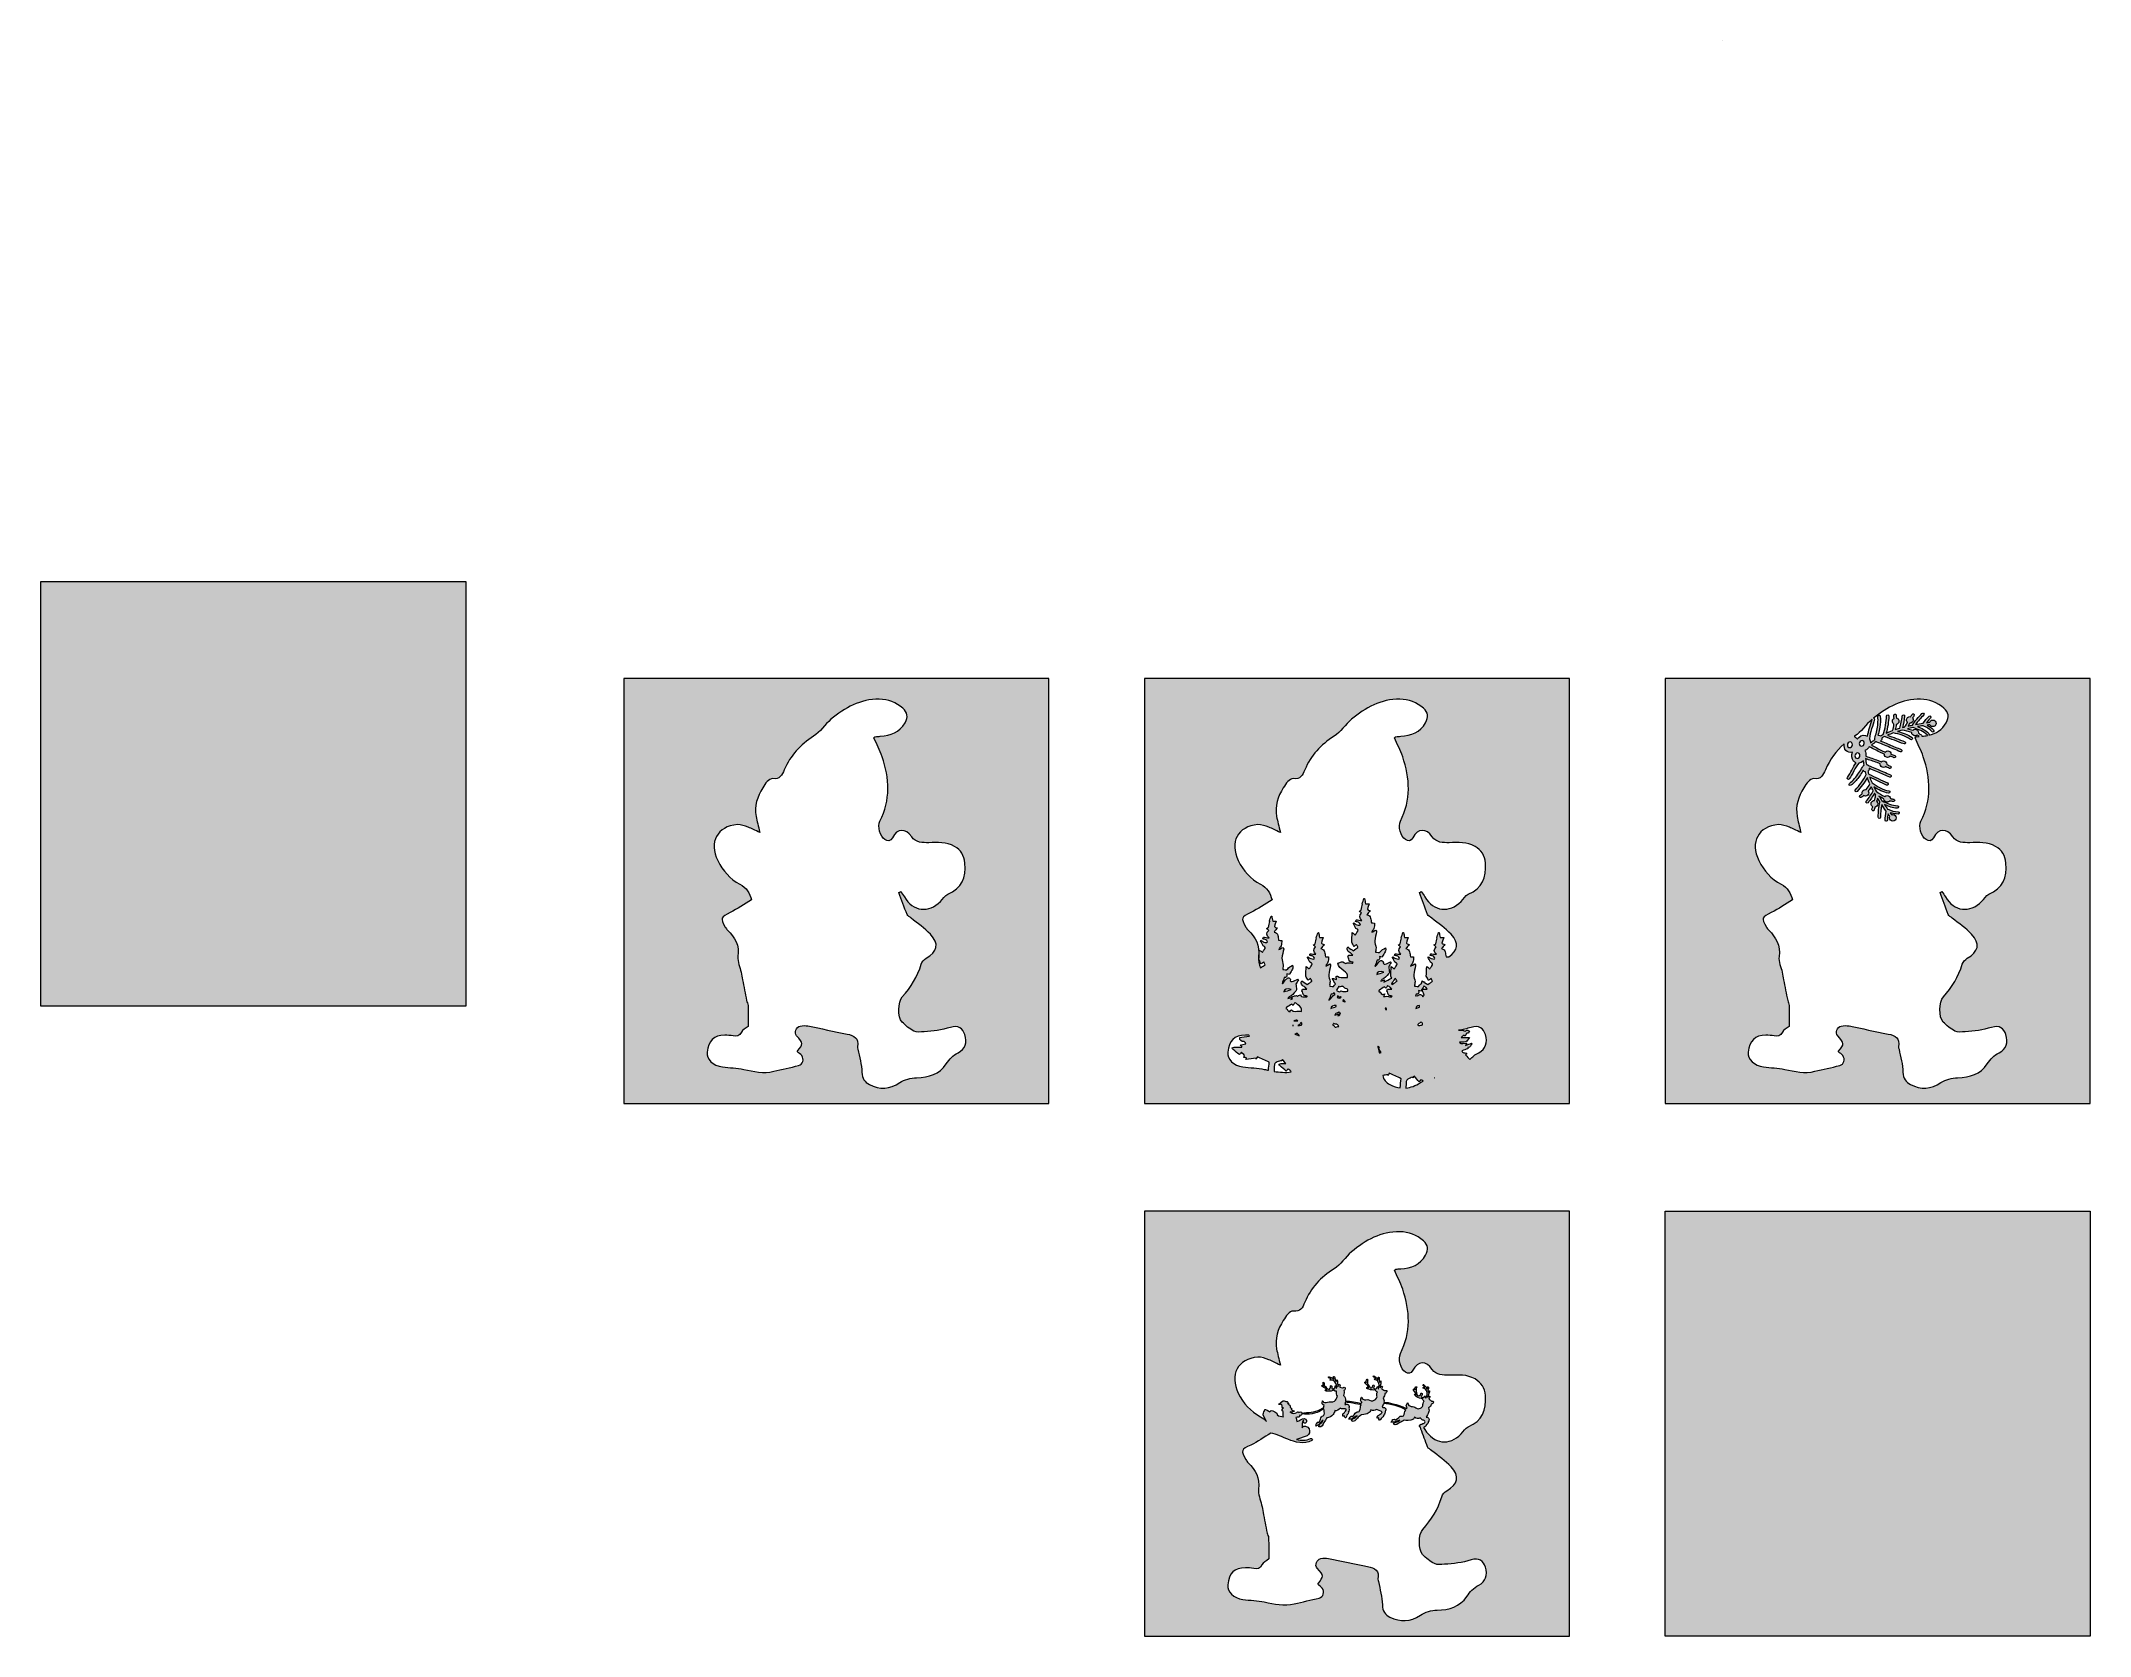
# Model space of a CAD drawing. Header units: inches. Extents: x -142 to 4582, y -2318 to 1360.
import ezdxf

# ---------------------------------------------------------------- set-up
doc = ezdxf.new("R2010")
doc.units = ezdxf.units.IN
doc.header["$MEASUREMENT"] = 0
doc.layers.add('Layer 1', color=7, linetype='Continuous')

# ---------------------------------------------------------------- blocks, each defined once
blk = doc.blocks.new('block 2')
at = {"layer": 'Layer 1', "true_color": 0x264847}
h = blk.add_hatch(color=129, dxfattribs=at)
h.dxf.hatch_style = 2
h.paths.add_polyline_path([(4581.8, -1338.1), (4581.8, -2317.7), (3602.2, -2317.7), (3602.2, -1338.1)])
at = {"layer": 'Layer 1', "lineweight": 0}
blk.add_lwpolyline([(4581.8, -1338.1), (4581.8, -2317.7), (3602.2, -2317.7), (3602.2, -1338.1), (4581.8, -1338.1)], dxfattribs=at)
blk = doc.blocks.new('block 3')
at = {"layer": 'Layer 1', "true_color": 0x264847}
h = blk.add_hatch(color=129, dxfattribs=at)
h.dxf.hatch_style = 2
h.paths.add_polyline_path([(837.8, 113.9), (837.8, -865.7), (-141.8, -865.7), (-141.8, 113.9)])
at = {"layer": 'Layer 1', "lineweight": 0}
blk.add_lwpolyline([(837.8, 113.9), (837.8, -865.7), (-141.8, -865.7), (-141.8, 113.9), (837.8, 113.9)], dxfattribs=at)

msp = doc.modelspace()

# ---------------------------------------------------------------- hatches: boundary and pattern name
at = {"layer": 'Layer 1', "true_color": 0xffeed6}
h = msp.add_hatch(color=7, dxfattribs=at)
h.dxf.hatch_style = 2
h.paths.add_polyline_path([(1202.2, -110.2), (1202.2, -1089.8), (2181.8, -1089.8), (2181.8, -110.2)])
edge = h.paths.add_edge_path()
edge.add_spline(control_points=[(1972.5, -972.7), (1960.1, -978.9), (1952.7, -987.2), (1945, -998.7), (1929.3, -1022), (1904.7, -1029.9), (1876.5, -1030.3), (1863.5, -1030.5), (1848.8, -1034.5), (1838.1, -1041.7), (1814.7, -1057.2), (1791.9, -1058.3), (1768, -1046), (1757.2, -1040.5), (1750.8, -1032.3), (1750.5, -1017.7), (1750.3, -999.9), (1744.8, -982.2), (1741.6, -964.5), (1741.2, -962.5), (1739.8, -960.5), (1740.2, -958.8), (1744.4, -939.1), (1732.9, -932.8), (1716.5, -929.6), (1686.4, -923.7), (1656.4, -917), (1626.3, -911.1), (1620.5, -910), (1614.2, -910.1), (1608.5, -911.3), (1598.7, -913.2), (1594, -926.8), (1600.1, -933.6), (1616.2, -951.4), (1616.2, -951.4), (1601.4, -970.2), (1605.3, -973.6), (1609.2, -976.1), (1611.8, -979.5), (1618.2, -987.9), (1614.6, -999.7), (1604.7, -1002.2), (1585.7, -1007), (1566.4, -1011), (1547.4, -1015.6), (1523.8, -1021.2), (1501.3, -1016.2), (1478.3, -1011.1), (1462.3, -1007.6), (1445.5, -1007.7), (1429.1, -1005.4), (1407.5, -1002.5), (1392.2, -987.5), (1393.9, -971.8), (1396.8, -944.6), (1409.1, -932.5), (1434.6, -932.4), (1441, -932.3), (1447.5, -932.8), (1453.8, -933.9), (1462.2, -935.3), (1468.4, -935.1), (1472.8, -925.4), (1475.2, -919.9), (1482.8, -916.7), (1488.4, -912.1), (1488.4, -896.6), (1488.6, -880), (1488.2, -863.5), (1488.1, -859.7), (1485.6, -856.1), (1484.8, -852.3), (1481.5, -836.4), (1478.5, -820.5), (1475.4, -804.6), (1474.2, -798.8), (1473.4, -793), (1472.1, -787.3), (1469.6, -775.2), (1463.3, -762.6), (1465, -751.1), (1468.6, -725.3), (1458.1, -707), (1441.1, -690.3), (1439, -688.2), (1437.3, -685.7), (1435.8, -683.2), (1423.7, -661.8), (1425, -660.1), (1447.1, -649.4), (1463.9, -641.2), (1479.5, -630.4), (1496.3, -620.4), (1491.8, -604.9), (1484.9, -592.1), (1469.5, -584.1), (1446.4, -572.1), (1430.1, -553.4), (1418.4, -529.8), (1397.5, -487.7), (1416.9, -450.4), (1463.5, -446.8), (1471.7, -446.2), (1480.6, -449.9), (1488.7, -452.7), (1496.6, -455.5), (1504, -459.9), (1515.3, -465.3), (1511.7, -449.8), (1508.7, -439), (1506.7, -428.1), (1502.3, -404), (1509.3, -382.4), (1522.1, -362.3), (1525.4, -357.2), (1528.3, -351.6), (1532.5, -347.4), (1535.8, -344.1), (1541.2, -340.2), (1545, -340.7), (1561.8, -343.2), (1566.2, -332.8), (1571.7, -320.1), (1585.9, -287.5), (1608.2, -262.2), (1639.2, -243.1), (1654.7, -233.6), (1665, -215.9), (1679.3, -204), (1711.5, -177.2), (1747, -156.9), (1790.8, -157.6), (1811.2, -158), (1829.6, -164.9), (1845.1, -178.5), (1856, -188), (1857.6, -198.7), (1850.2, -211.7), (1837.4, -234.1), (1816.9, -241.4), (1793, -243), (1789.1, -243.3), (1785.2, -243.6), (1781.3, -244), (1780.9, -244.1), (1780.6, -244.7), (1778.4, -246.6), (1784.6, -260.6), (1792.1, -274.9), (1797.3, -290.1), (1814.3, -340.1), (1817.1, -389.9), (1792.1, -438.6), (1786, -450.4), (1792.4, -474.9), (1803.8, -481.3), (1810, -484.8), (1816.2, -486.2), (1820.9, -477.1), (1832.5, -454.7), (1851.5, -454.5), (1865.4, -475), (1874.6, -488.5), (1890.5, -488.7), (1904.7, -488.4), (1925.1, -487.9), (1945.5, -486.2), (1964.1, -497), (1978.7, -505.6), (1986.5, -517.8), (1988.1, -535.5), (1991.1, -568.9), (1980.9, -593.6), (1948.4, -607.3), (1941.8, -610.1), (1937.4, -618.2), (1932, -623.8), (1904.9, -651.7), (1868.2, -647.1), (1848.7, -613.5), (1846.1, -609.1), (1842.9, -605.2), (1840, -601.1), (1838.7, -601.9), (1837.4, -602.7), (1836.1, -603.5), (1842.3, -620.4), (1848.1, -637.4), (1854.8, -654), (1856.2, -657.5), (1861, -659.7), (1864.3, -662.5), (1879.2, -674.7), (1895.7, -685.5), (1908.7, -699.6), (1929.3, -721.8), (1924.9, -739.5), (1898.9, -754.8), (1894, -757.7), (1888.9, -763.2), (1887.3, -768.6), (1878.9, -797.3), (1863.7, -821.8), (1843.7, -843.8), (1833.6, -854.9), (1832.8, -891.3), (1843.2, -901.9), (1851.2, -910), (1860.4, -917.8), (1870.5, -922.9), (1877, -926.1), (1886, -924.7), (1893.9, -924.3), (1914.5, -923.2), (1934.6, -920.7), (1954.9, -914.2), (1973.1, -908.4), (1983.4, -916.9), (1987.9, -930.9), (1993.6, -948.9), (1989.1, -964.5), (1972.5, -972.7)], knot_values=[0, 0, 0, 0, 1, 1, 1, 2, 2, 2, 3, 3, 3, 4, 4, 4, 5, 5, 5, 6, 6, 6, 7, 7, 7, 8, 8, 8, 9, 9, 9, 10, 10, 10, 11, 11, 11, 12, 12, 12, 13, 13, 13, 14, 14, 14, 15, 15, 15, 16, 16, 16, 17, 17, 17, 18, 18, 18, 19, 19, 19, 20, 20, 20, 21, 21, 21, 22, 22, 22, 23, 23, 23, 24, 24, 24, 25, 25, 25, 26, 26, 26, 27, 27, 27, 28, 28, 28, 29, 29, 29, 30, 30, 30, 31, 31, 31, 32, 32, 32, 33, 33, 33, 34, 34, 34, 35, 35, 35, 36, 36, 36, 37, 37, 37, 38, 38, 38, 39, 39, 39, 40, 40, 40, 41, 41, 41, 42, 42, 42, 43, 43, 43, 44, 44, 44, 45, 45, 45, 46, 46, 46, 47, 47, 47, 48, 48, 48, 49, 49, 49, 50, 50, 50, 51, 51, 51, 52, 52, 52, 53, 53, 53, 54, 54, 54, 55, 55, 55, 56, 56, 56, 57, 57, 57, 58, 58, 58, 59, 59, 59, 60, 60, 60, 61, 61, 61, 62, 62, 62, 63, 63, 63, 64, 64, 64, 65, 65, 65, 66, 66, 66, 67, 67, 67, 68, 68, 68, 69, 69, 69, 70, 70, 70, 71, 71, 71, 72, 72, 72, 73, 73, 73, 74, 74, 74, 74], degree=3, periodic=1)
at = {"layer": 'Layer 1', "true_color": 0xcffff7}
h = msp.add_hatch(color=7, dxfattribs=at)
h.dxf.hatch_style = 2
h.paths.add_polyline_path([(2402.2, -110.2), (2402.2, -1089.8), (3381.8, -1089.8), (3381.8, -110.2)])
edge = h.paths.add_edge_path()
edge.add_spline(control_points=[(2663.5, -446.8), (2671.7, -446.2), (2680.6, -449.9), (2688.7, -452.7), (2696.6, -455.5), (2704, -459.9), (2715.3, -465.3), (2711.7, -449.8), (2708.7, -439), (2706.7, -428.1), (2702.3, -404), (2709.3, -382.4), (2722.1, -362.3), (2725.4, -357.2), (2728.3, -351.6), (2732.5, -347.4), (2735.8, -344.1), (2741.2, -340.2), (2745, -340.7), (2761.8, -343.2), (2766.2, -332.8), (2771.7, -320.1), (2785.9, -287.5), (2808.2, -262.2), (2839.2, -243.1), (2854.7, -233.6), (2865, -215.9), (2879.3, -204), (2911.5, -177.2), (2947, -156.9), (2990.8, -157.6), (3011.2, -158), (3029.6, -164.9), (3045.1, -178.5), (3056, -188), (3057.6, -198.7), (3050.2, -211.7), (3037.4, -234.1), (3016.9, -241.4), (2993, -243), (2989.1, -243.3), (2985.2, -243.6), (2981.3, -244), (2980.9, -244.1), (2980.6, -244.7), (2978.4, -246.6), (2984.6, -260.6), (2992.1, -274.9), (2997.3, -290.1), (3014.3, -340.1), (3017.1, -389.9), (2992.1, -438.6), (2986, -450.4), (2992.4, -474.9), (3003.8, -481.3), (3010, -484.8), (3016.2, -486.2), (3020.9, -477.1), (3032.5, -454.7), (3051.5, -454.5), (3065.4, -475), (3074.6, -488.5), (3090.5, -488.7), (3104.7, -488.4), (3125.1, -487.9), (3145.5, -486.2), (3164.1, -497), (3178.7, -505.6), (3186.5, -517.8), (3188.1, -535.5), (3191.1, -568.9), (3180.9, -593.6), (3148.4, -607.3), (3141.8, -610.1), (3137.4, -618.2), (3132, -623.8), (3104.9, -651.7), (3068.2, -647.1), (3048.7, -613.5), (3046.1, -609.1), (3042.9, -605.2), (3040, -601.1), (3038.7, -601.9), (3037.4, -602.7), (3036.1, -603.5), (3042.3, -620.4), (3048.1, -637.4), (3054.8, -654), (3056.2, -657.5), (3061, -659.7), (3064.3, -662.5), (3079.2, -674.7), (3095.7, -685.5), (3108.7, -699.6), (3127.9, -720.3), (3125.4, -737.2), (3103.7, -751.7), (3101.5, -751.6), (3099.2, -751.5), (3097.3, -751.4), (3095.1, -744.5), (3097.6, -734.8), (3086.7, -732.4), (3089.6, -728.9), (3092, -726), (3094.3, -723.1), (3086.2, -721.6), (3086.2, -721.6), (3091.9, -707.1), (3088.8, -707.1), (3085.8, -707.1), (3083.6, -707.1), (3082.8, -702.9), (3082, -699.2), (3081.3, -695.5), (3080.9, -695.5), (3080.4, -695.5), (3080, -695.5), (3078.6, -699.5), (3077.1, -703.5), (3075.7, -707.5), (3076, -707.6), (3076.4, -707.7), (3076.7, -707.8), (3075.7, -712.3), (3074.7, -716.8), (3073.5, -721.8), (3072.5, -722.4), (3071, -723.3), (3069.3, -724.3), (3071.3, -726), (3072.8, -727.3), (3074.4, -728.6), (3068.4, -733.8), (3069, -741.1), (3075.2, -745.5), (3072.8, -745.9), (3070.4, -746), (3068.3, -745.3), (3062.5, -743.4), (3061.3, -743.9), (3060.8, -748.5), (3063.3, -749), (3065.9, -749), (3068, -750.1), (3069.6, -751), (3070.7, -753.1), (3071.6, -754.8), (3071.8, -755.1), (3070.4, -757), (3069.8, -756.9), (3067.7, -756.8), (3065.3, -756.6), (3063.3, -755.8), (3060.9, -754.7), (3058.7, -752.9), (3056.4, -751.5), (3056.1, -751.9), (3055.9, -752.3), (3055.7, -752.8), (3057.4, -756.1), (3059.1, -759.5), (3061.5, -764.2), (3067.3, -766.6), (3067.9, -768.4), (3063.6, -773.7), (3062.4, -775.2), (3061.4, -777.1), (3060, -779.3), (3058.1, -777.9), (3055.7, -776), (3052.9, -773.9), (3052.4, -781.7), (3052.1, -789), (3051.7, -795.9), (3053.4, -799.1), (3055.1, -802.3), (3057, -806), (3058.8, -804.6), (3060.7, -803.1), (3062.8, -801.5), (3064.2, -804.2), (3065.5, -806.6), (3066.2, -807.9), (3063, -810), (3059.7, -812.2), (3054.9, -815.5), (3053.1, -814.3), (3050.8, -812.6), (3047.9, -810.7), (3047.8, -810.2), (3047.7, -809.7), (3047.6, -809.1), (3047.2, -809.4), (3046.9, -809.6), (3046.6, -809.8), (3045.3, -808.9), (3043.9, -807.9), (3042.4, -806.9), (3041.9, -808.6), (3040.4, -811.1), (3041, -812.2), (3041.2, -812.4), (3041.3, -812.6), (3041.4, -812.7), (3039.2, -814), (3037.3, -815.4), (3036.2, -817.2), (3032.6, -823.6), (3028.3, -817.2), (3024.9, -819.1), (3024.9, -817.7), (3024.9, -816.2), (3025, -814.8), (3025.2, -812.8), (3026.1, -810.8), (3025.8, -808.9), (3025, -803.4), (3022.6, -798), (3022.9, -792.6), (3023.3, -785.6), (3025.7, -778.7), (3027, -771.7), (3027.2, -770.5), (3026, -769.1), (3025.5, -767.9), (3022, -769.7), (3018.8, -771.3), (3015.7, -772.9), (3017, -769.3), (3019.8, -767.1), (3020.7, -764.3), (3022.1, -760.4), (3022, -756), (3022.6, -751.8), (3020, -751.7), (3017.5, -751.5), (3015.3, -751.4), (3013.1, -744.5), (3015.6, -734.8), (3004.7, -732.4), (3007.6, -728.9), (3010, -726), (3012.3, -723.1), (3004.2, -721.6), (3004.2, -721.6), (3009.9, -707.1), (3006.8, -707.1), (3003.8, -707.1), (3001.6, -707.1), (3000.8, -702.9), (3000, -699.2), (2999.3, -695.5), (2998.9, -695.5), (2998.4, -695.5), (2998, -695.5), (2996.6, -699.5), (2995.1, -703.5), (2993.7, -707.5), (2994, -707.6), (2994.4, -707.7), (2994.7, -707.8), (2993.7, -712.3), (2992.7, -716.8), (2991.5, -721.8), (2990.5, -722.4), (2989, -723.3), (2987.3, -724.3), (2989.3, -726), (2990.8, -727.3), (2992.4, -728.6), (2986.4, -733.8), (2987, -741.1), (2993.2, -745.5), (2990.8, -745.9), (2988.4, -746), (2986.3, -745.3), (2980.5, -743.4), (2979.3, -743.9), (2978.8, -748.5), (2981.3, -749), (2983.9, -749), (2986, -750.1), (2987.6, -751), (2988.7, -753.1), (2989.6, -754.8), (2989.8, -755.1), (2988.4, -757), (2987.8, -756.9), (2985.7, -756.8), (2983.3, -756.6), (2981.3, -755.8), (2978.9, -754.7), (2976.7, -752.9), (2974.4, -751.5), (2974.1, -751.9), (2973.9, -752.3), (2973.7, -752.8), (2975.4, -756.1), (2977.1, -759.5), (2979.5, -764.2), (2985.3, -766.6), (2985.9, -768.4), (2981.6, -773.7), (2980.4, -775.2), (2979.4, -777.1), (2978, -779.3), (2976.1, -777.9), (2973.7, -776), (2970.9, -773.9), (2970.4, -781.7), (2970.1, -789), (2969.7, -795.9), (2970.5, -797.4), (2971.4, -799), (2972.2, -800.6), (2971.9, -800.8), (2971.5, -800.9), (2971.2, -801.1), (2965.8, -803.7), (2960.4, -806.5), (2953.7, -809.9), (2954.6, -806.9), (2954.9, -806.1), (2955.3, -804.9), (2952.5, -805.9), (2950.4, -806.7), (2946.8, -808), (2948.2, -805.7), (2948.6, -804.2), (2949.3, -804), (2956.7, -802.3), (2959.8, -795.7), (2964.6, -791), (2965.6, -790.1), (2966.7, -788.6), (2966.7, -787.4), (2966.4, -783.1), (2965.6, -778.8), (2965.1, -774.9), (2966.9, -771.5), (2968.9, -767.9), (2970.8, -764.4), (2970.3, -764), (2969.8, -763.7), (2969.2, -763.3), (2965.1, -765.2), (2961, -767.4), (2956.7, -768.8), (2955.5, -769.2), (2953.7, -767.4), (2952.2, -766.6), (2954.8, -762.4), (2950.4, -761.3), (2948.4, -760.4), (2947.2, -759.8), (2944.1, -761.8), (2942.6, -763.4), (2940, -766.1), (2938, -769.4), (2935.6, -772.3), (2935, -773), (2933.8, -773), (2933.3, -773.2), (2935, -768.6), (2936.6, -764.2), (2938.3, -759.5), (2943.2, -760.4), (2945.3, -757.3), (2943.8, -750.9), (2946.3, -751.6), (2948, -752.1), (2950, -752.7), (2951.8, -745.3), (2960.5, -740.6), (2957.6, -731.1), (2953.4, -734), (2948.3, -735.7), (2946.3, -739.2), (2942.7, -745.6), (2938.4, -739.2), (2935, -741.1), (2935, -739.7), (2934.9, -738.2), (2935.1, -736.8), (2935.3, -734.8), (2936.2, -732.8), (2935.9, -730.9), (2935, -725.4), (2932.7, -720), (2932.9, -714.6), (2933.3, -707.6), (2935.8, -700.7), (2937.1, -693.7), (2937.3, -692.5), (2936.1, -691.1), (2935.6, -689.9), (2932, -691.7), (2928.9, -693.3), (2925.8, -694.9), (2927.1, -691.3), (2929.9, -689.1), (2930.8, -686.3), (2932.1, -682.4), (2932.1, -678), (2932.6, -673.8), (2930.1, -673.7), (2927.5, -673.5), (2925.3, -673.4), (2923.2, -666.5), (2925.7, -656.8), (2914.7, -654.4), (2917.6, -650.9), (2920, -648), (2922.4, -645.1), (2914.3, -643.6), (2914.3, -643.6), (2919.9, -629.1), (2916.8, -629.1), (2913.8, -629.1), (2911.6, -629.1), (2910.8, -624.9), (2910.1, -621.2), (2909.4, -617.5), (2908.9, -617.5), (2908.5, -617.5), (2908.1, -617.5), (2906.6, -621.5), (2905.2, -625.5), (2903.8, -629.5), (2904.1, -629.6), (2904.4, -629.7), (2904.8, -629.8), (2903.8, -634.3), (2902.7, -638.8), (2901.6, -643.8), (2900.6, -644.4), (2899.1, -645.3), (2897.4, -646.3), (2899.4, -648), (2900.9, -649.3), (2902.5, -650.6), (2896.5, -655.8), (2897, -663.1), (2903.3, -667.5), (2900.9, -667.9), (2898.5, -668), (2896.4, -667.3), (2890.6, -665.4), (2889.4, -665.9), (2888.9, -670.5), (2891.3, -671), (2894, -671), (2896.1, -672.1), (2897.7, -673), (2898.7, -675.1), (2899.7, -676.8), (2899.9, -677.1), (2898.5, -679), (2897.9, -678.9), (2895.7, -678.8), (2893.4, -678.6), (2891.4, -677.8), (2888.9, -676.7), (2886.7, -674.9), (2884.4, -673.5), (2884.2, -673.9), (2884, -674.3), (2883.8, -674.8), (2885.5, -678.1), (2887.2, -681.5), (2889.6, -686.2), (2895.3, -688.6), (2896, -690.4), (2891.7, -695.7), (2890.4, -697.2), (2889.5, -699.1), (2888.1, -701.3), (2886.2, -699.9), (2883.7, -698), (2880.9, -695.9), (2880.5, -703.7), (2880.1, -711), (2879.8, -717.9), (2881.5, -721.1), (2883.2, -724.3), (2885.1, -728), (2886.9, -726.6), (2888.8, -725.1), (2890.9, -723.5), (2892.3, -726.2), (2893.6, -728.6), (2894.2, -729.9), (2891.1, -732), (2887.8, -734.2), (2882.9, -737.5), (2880.2, -735.6), (2875.7, -732.5), (2870.5, -728.9), (2870, -730.6), (2868.4, -733.1), (2869.1, -734.2), (2871, -737.2), (2871.9, -741.2), (2876.5, -742.3), (2878.8, -742.9), (2880.4, -746.2), (2882.1, -748), (2878.4, -748), (2875.3, -748), (2872.1, -748), (2871.5, -749.9), (2870.9, -751.6), (2870.9, -751.7), (2872.7, -756), (2873.8, -758.8), (2875.3, -762.4), (2877.2, -762.8), (2880, -763.5), (2882.9, -764.1), (2882.8, -764.8), (2882.7, -765.5), (2882.6, -766.2), (2878.8, -765.9), (2874.9, -765.7), (2869.7, -765.3), (2865.1, -771.1), (2861, -760.8), (2856.1, -763.2), (2853.6, -764.1), (2851.2, -765), (2848.1, -766.1), (2848.6, -774), (2855.3, -779), (2861.8, -784.1), (2866.5, -787.7), (2871.4, -791.4), (2870.3, -799.4), (2867.9, -799.2), (2865.7, -798.7), (2863.6, -798.9), (2857.9, -799.2), (2852.2, -800.6), (2847.3, -796.2), (2846.8, -795.7), (2844.6, -796.5), (2843.6, -797.2), (2843.2, -797.5), (2843.9, -799.3), (2844.1, -800.4), (2844.3, -801.3), (2844.5, -802.2), (2844.9, -803.7), (2841.5, -802.8), (2838.8, -802.1), (2835.1, -801.2), (2837.7, -806.3), (2840, -810.6), (2842.2, -815), (2841.4, -815.6), (2840.8, -816.4), (2840.3, -817.2), (2836.7, -823.6), (2832.4, -817.2), (2829, -819.1), (2829, -817.7), (2828.9, -816.2), (2829.1, -814.8), (2829.3, -812.8), (2830.2, -810.8), (2829.9, -808.9), (2829, -803.4), (2826.7, -798), (2826.9, -792.6), (2827.3, -785.6), (2829.8, -778.7), (2831.1, -771.7), (2831.3, -770.5), (2830.1, -769.1), (2829.6, -767.9), (2826, -769.7), (2822.9, -771.3), (2819.8, -772.9), (2821.1, -769.3), (2823.9, -767.1), (2824.8, -764.3), (2826.1, -760.4), (2826.1, -756), (2826.6, -751.8), (2824.1, -751.7), (2821.5, -751.5), (2819.3, -751.4), (2817.2, -744.5), (2819.7, -734.8), (2808.7, -732.4), (2811.6, -728.9), (2814, -726), (2816.4, -723.1), (2808.3, -721.6), (2808.3, -721.6), (2813.9, -707.1), (2810.8, -707.1), (2807.8, -707.1), (2805.6, -707.1), (2804.8, -702.9), (2804.1, -699.2), (2803.4, -695.5), (2802.9, -695.5), (2802.5, -695.5), (2802.1, -695.5), (2800.6, -699.5), (2799.2, -703.5), (2797.8, -707.5), (2798.1, -707.6), (2798.4, -707.7), (2798.8, -707.8), (2797.8, -712.3), (2796.7, -716.8), (2795.6, -721.8), (2794.6, -722.4), (2793.1, -723.3), (2791.4, -724.3), (2793.4, -726), (2794.9, -727.3), (2796.5, -728.6), (2790.5, -733.8), (2791, -741.1), (2797.3, -745.5), (2794.9, -745.9), (2792.5, -746), (2790.4, -745.3), (2784.6, -743.4), (2783.4, -743.9), (2782.9, -748.5), (2785.3, -749), (2788, -749), (2790.1, -750.1), (2791.7, -751), (2792.7, -753.1), (2793.7, -754.8), (2793.9, -755.1), (2792.5, -757), (2791.9, -756.9), (2789.7, -756.8), (2787.4, -756.6), (2785.4, -755.8), (2782.9, -754.7), (2780.7, -752.9), (2778.4, -751.5), (2778.2, -751.9), (2778, -752.3), (2777.8, -752.8), (2779.5, -756.1), (2781.2, -759.5), (2783.6, -764.2), (2789.3, -766.6), (2790, -768.4), (2785.7, -773.7), (2784.4, -775.2), (2783.5, -777.1), (2782.1, -779.3), (2780.2, -777.9), (2777.7, -776), (2774.9, -773.9), (2774.5, -781.7), (2774.1, -789), (2773.8, -795.9), (2775.5, -799.1), (2777.2, -802.3), (2779.1, -806), (2780.9, -804.6), (2782.8, -803.1), (2784.9, -801.5), (2786.3, -804.2), (2787.6, -806.6), (2788.2, -807.9), (2785.1, -810), (2781.8, -812.2), (2776.9, -815.5), (2774.2, -813.6), (2769.7, -810.5), (2764.5, -806.9), (2764, -808.6), (2762.4, -811.1), (2763.1, -812.2), (2765, -815.2), (2765.9, -819.2), (2770.5, -820.3), (2772.8, -820.9), (2774.4, -824.2), (2776.1, -826), (2772.4, -826), (2769.3, -826), (2766.1, -826), (2765.5, -827.9), (2764.9, -829.6), (2764.9, -829.7), (2766.7, -834), (2767.8, -836.8), (2769.3, -840.4), (2771.2, -840.8), (2774, -841.5), (2776.9, -842.1), (2776.8, -842.8), (2776.7, -843.5), (2776.6, -844.2), (2772.8, -843.9), (2768.9, -843.7), (2763.7, -843.3), (2763.7, -843.3), (2763.7, -843.3), (2763.7, -843.3), (2763.3, -842), (2762.1, -840.8), (2762.5, -839.4), (2760.7, -840), (2758.9, -840.3), (2757.2, -841.1), (2756.5, -841.4), (2755.7, -841.8), (2755, -842.1), (2753.4, -841.1), (2751.8, -840.4), (2750.1, -841.2), (2747.6, -842.1), (2745.2, -843), (2742.1, -844.1), (2742.2, -845.6), (2742.5, -846.9), (2743, -848.2), (2741.9, -848.7), (2740.8, -849.3), (2739.7, -849.9), (2740.7, -846.9), (2740.9, -846.1), (2741.3, -844.9), (2738.5, -845.9), (2736.5, -846.7), (2732.8, -848), (2734.3, -845.7), (2734.7, -844.2), (2735.4, -844), (2742.7, -842.3), (2745.8, -835.7), (2750.7, -831), (2751.6, -830.1), (2752.8, -828.6), (2752.7, -827.4), (2752.4, -823.1), (2751.6, -818.8), (2751.1, -814.9), (2753, -811.5), (2754.9, -807.9), (2756.8, -804.4), (2756.3, -804), (2755.8, -803.7), (2755.3, -803.3), (2751.1, -805.2), (2747, -807.4), (2742.7, -808.8), (2741.6, -809.2), (2739.7, -807.4), (2738.2, -806.6), (2740.8, -802.4), (2736.4, -801.3), (2734.5, -800.4), (2733.2, -799.8), (2730.2, -801.8), (2728.6, -803.4), (2726, -806.1), (2724, -809.4), (2721.6, -812.3), (2721.1, -813), (2719.8, -813), (2719.3, -813.2), (2721, -808.6), (2722.6, -804.2), (2724.3, -799.5), (2729.2, -800.4), (2731.4, -797.3), (2729.9, -790.9), (2732.3, -791.6), (2734, -792.1), (2736, -792.7), (2737.8, -785.3), (2746.6, -780.6), (2743.6, -771.1), (2739.4, -774), (2734.3, -775.7), (2732.3, -779.2), (2728.7, -785.6), (2724.4, -779.2), (2721, -781.1), (2721, -779.7), (2721, -778.2), (2721.1, -776.8), (2721.3, -774.8), (2722.2, -772.8), (2721.9, -770.9), (2721.1, -765.4), (2718.7, -760), (2719, -754.6), (2719.3, -747.6), (2721.8, -740.7), (2723.1, -733.7), (2723.3, -732.5), (2722.1, -731.1), (2721.6, -729.9), (2718.1, -731.7), (2714.9, -733.3), (2711.8, -734.9), (2713.1, -731.3), (2715.9, -729.1), (2716.8, -726.3), (2718.2, -722.4), (2718.1, -718), (2718.7, -713.8), (2716.1, -713.7), (2713.6, -713.5), (2711.4, -713.4), (2709.2, -706.5), (2711.7, -696.8), (2700.8, -694.4), (2703.7, -690.9), (2706, -688), (2708.4, -685.1), (2700.3, -683.6), (2700.3, -683.6), (2706, -669.1), (2702.9, -669.1), (2699.8, -669.1), (2697.7, -669.1), (2696.8, -664.9), (2696.1, -661.2), (2695.4, -657.5), (2695, -657.5), (2694.5, -657.5), (2694.1, -657.5), (2692.7, -661.5), (2691.2, -665.5), (2689.8, -669.5), (2690.1, -669.6), (2690.5, -669.7), (2690.8, -669.8), (2689.8, -674.3), (2688.7, -678.8), (2687.6, -683.8), (2686.6, -684.4), (2685.1, -685.3), (2683.4, -686.3), (2685.4, -688), (2686.9, -689.3), (2688.5, -690.6), (2682.5, -695.8), (2683.1, -703.1), (2689.3, -707.5), (2686.9, -707.9), (2684.5, -708), (2682.4, -707.3), (2676.6, -705.4), (2675.4, -705.9), (2674.9, -710.5), (2677.4, -711), (2680, -711), (2682.1, -712.1), (2683.7, -713), (2684.7, -715.1), (2685.7, -716.8), (2685.9, -717.1), (2684.5, -719), (2683.9, -718.9), (2681.7, -718.8), (2679.4, -718.6), (2677.4, -717.8), (2675, -716.7), (2672.8, -714.9), (2670.4, -713.5), (2670.2, -713.9), (2670, -714.3), (2669.8, -714.8), (2671.5, -718.1), (2673.2, -721.5), (2675.6, -726.2), (2681.3, -728.6), (2682, -730.4), (2677.7, -735.7), (2676.5, -737.2), (2675.5, -739.1), (2674.1, -741.3), (2672.2, -739.9), (2669.8, -738), (2666.9, -735.9), (2666.5, -743.7), (2666.2, -751), (2665.8, -757.9), (2667.5, -761.1), (2669.2, -764.3), (2671.1, -768), (2672.9, -766.6), (2674.8, -765.1), (2676.9, -763.5), (2678.3, -766.2), (2679.6, -768.6), (2680.3, -769.9), (2677.2, -771.9), (2674, -774.1), (2669.4, -777.1), (2666.7, -768.3), (2663.8, -759.4), (2665, -751.1), (2668.6, -725.3), (2658.1, -707), (2641.1, -690.3), (2639, -688.2), (2637.3, -685.7), (2635.8, -683.2), (2623.7, -661.8), (2625, -660.1), (2647.1, -649.4), (2663.9, -641.2), (2679.5, -630.4), (2696.3, -620.4), (2691.8, -604.9), (2684.9, -592.1), (2669.5, -584.1), (2646.4, -572.1), (2630.1, -553.4), (2618.4, -529.8), (2597.5, -487.7), (2616.9, -450.4), (2663.5, -446.8)], knot_values=[0, 0, 0, 0, 1, 1, 1, 2, 2, 2, 3, 3, 3, 4, 4, 4, 5, 5, 5, 6, 6, 6, 7, 7, 7, 8, 8, 8, 9, 9, 9, 10, 10, 10, 11, 11, 11, 12, 12, 12, 13, 13, 13, 14, 14, 14, 15, 15, 15, 16, 16, 16, 17, 17, 17, 18, 18, 18, 19, 19, 19, 20, 20, 20, 21, 21, 21, 22, 22, 22, 23, 23, 23, 24, 24, 24, 25, 25, 25, 26, 26, 26, 27, 27, 27, 28, 28, 28, 29, 29, 29, 30, 30, 30, 31, 31, 31, 32, 32, 32, 33, 33, 33, 34, 34, 34, 35, 35, 35, 36, 36, 36, 37, 37, 37, 38, 38, 38, 39, 39, 39, 40, 40, 40, 41, 41, 41, 42, 42, 42, 43, 43, 43, 44, 44, 44, 45, 45, 45, 46, 46, 46, 47, 47, 47, 48, 48, 48, 49, 49, 49, 50, 50, 50, 51, 51, 51, 52, 52, 52, 53, 53, 53, 54, 54, 54, 55, 55, 55, 56, 56, 56, 57, 57, 57, 58, 58, 58, 59, 59, 59, 60, 60, 60, 61, 61, 61, 62, 62, 62, 63, 63, 63, 64, 64, 64, 65, 65, 65, 66, 66, 66, 67, 67, 67, 68, 68, 68, 69, 69, 69, 70, 70, 70, 71, 71, 71, 72, 72, 72, 73, 73, 73, 74, 74, 74, 75, 75, 75, 76, 76, 76, 77, 77, 77, 78, 78, 78, 79, 79, 79, 80, 80, 80, 81, 81, 81, 82, 82, 82, 83, 83, 83, 84, 84, 84, 85, 85, 85, 86, 86, 86, 87, 87, 87, 88, 88, 88, 89, 89, 89, 90, 90, 90, 91, 91, 91, 92, 92, 92, 93, 93, 93, 94, 94, 94, 95, 95, 95, 96, 96, 96, 97, 97, 97, 98, 98, 98, 99, 99, 99, 100, 100, 100, 101, 101, 101, 102, 102, 102, 103, 103, 103, 104, 104, 104, 105, 105, 105, 106, 106, 106, 107, 107, 107, 108, 108, 108, 109, 109, 109, 110, 110, 110, 111, 111, 111, 112, 112, 112, 113, 113, 113, 114, 114, 114, 115, 115, 115, 116, 116, 116, 117, 117, 117, 118, 118, 118, 119, 119, 119, 120, 120, 120, 121, 121, 121, 122, 122, 122, 123, 123, 123, 124, 124, 124, 125, 125, 125, 126, 126, 126, 127, 127, 127, 128, 128, 128, 129, 129, 129, 130, 130, 130, 131, 131, 131, 132, 132, 132, 133, 133, 133, 134, 134, 134, 135, 135, 135, 136, 136, 136, 137, 137, 137, 138, 138, 138, 139, 139, 139, 140, 140, 140, 141, 141, 141, 142, 142, 142, 143, 143, 143, 144, 144, 144, 145, 145, 145, 146, 146, 146, 147, 147, 147, 148, 148, 148, 149, 149, 149, 150, 150, 150, 151, 151, 151, 152, 152, 152, 153, 153, 153, 154, 154, 154, 155, 155, 155, 156, 156, 156, 157, 157, 157, 158, 158, 158, 159, 159, 159, 160, 160, 160, 161, 161, 161, 162, 162, 162, 163, 163, 163, 164, 164, 164, 165, 165, 165, 166, 166, 166, 167, 167, 167, 168, 168, 168, 169, 169, 169, 170, 170, 170, 171, 171, 171, 172, 172, 172, 173, 173, 173, 174, 174, 174, 175, 175, 175, 176, 176, 176, 177, 177, 177, 178, 178, 178, 179, 179, 179, 180, 180, 180, 181, 181, 181, 182, 182, 182, 183, 183, 183, 184, 184, 184, 185, 185, 185, 186, 186, 186, 187, 187, 187, 188, 188, 188, 189, 189, 189, 190, 190, 190, 191, 191, 191, 192, 192, 192, 193, 193, 193, 194, 194, 194, 195, 195, 195, 196, 196, 196, 197, 197, 197, 198, 198, 198, 199, 199, 199, 200, 200, 200, 201, 201, 201, 202, 202, 202, 203, 203, 203, 204, 204, 204, 205, 205, 205, 206, 206, 206, 207, 207, 207, 208, 208, 208, 209, 209, 209, 210, 210, 210, 211, 211, 211, 212, 212, 212, 213, 213, 213, 214, 214, 214, 215, 215, 215, 216, 216, 216, 217, 217, 217, 218, 218, 218, 219, 219, 219, 220, 220, 220, 221, 221, 221, 222, 222, 222, 223, 223, 223, 224, 224, 224, 225, 225, 225, 226, 226, 226, 227, 227, 227, 228, 228, 228, 229, 229, 229, 230, 230, 230, 231, 231, 231, 232, 232, 232, 233, 233, 233, 234, 234, 234, 235, 235, 235, 236, 236, 236, 237, 237, 237, 238, 238, 238, 239, 239, 239, 240, 240, 240, 241, 241, 241, 242, 242, 242, 243, 243, 243, 244, 244, 244, 245, 245, 245, 246, 246, 246, 247, 247, 247, 248, 248, 248, 249, 249, 249, 250, 250, 250, 251, 251, 251, 252, 252, 252, 253, 253, 253, 254, 254, 254, 255, 255, 255, 256, 256, 256, 257, 257, 257, 258, 258, 258, 259, 259, 259, 260, 260, 260, 261, 261, 261, 262, 262, 262, 263, 263, 263, 264, 264, 264, 265, 265, 265, 266, 266, 266, 267, 267, 267, 268, 268, 268, 269, 269, 269, 270, 270, 270, 271, 271, 271, 272, 272, 272, 273, 273, 273, 274, 274, 274, 275, 275, 275, 276, 276, 276, 277, 277, 277, 278, 278, 278, 279, 279, 279, 280, 280, 280, 281, 281, 281, 282, 282, 282, 283, 283, 283, 284, 284, 284, 285, 285, 285, 286, 286, 286, 287, 287, 287, 288, 288, 288, 289, 289, 289, 290, 290, 290, 291, 291, 291, 292, 292, 292, 293, 293, 293, 294, 294, 294, 295, 295, 295, 296, 296, 296, 297, 297, 297, 298, 298, 298, 299, 299, 299, 300, 300, 300, 301, 301, 301, 302, 302, 302, 303, 303, 303, 304, 304, 304, 305, 305, 305, 306, 306, 306, 307, 307, 307, 308, 308, 308, 309, 309, 309, 310, 310, 310, 310], degree=3, periodic=1)
edge = h.paths.add_edge_path()
edge.add_spline(control_points=[(2749.1, -856.7), (2749.2, -856.8), (2749.3, -856.8), (2749.4, -856.8), (2751.4, -858.6), (2753.6, -860.3), (2755.8, -862.1), (2760.5, -865.7), (2765.4, -869.4), (2764.3, -877.4), (2761.9, -877.2), (2759.7, -876.7), (2757.6, -876.9), (2751.9, -877.2), (2746.2, -878.6), (2741.3, -874.2), (2740.8, -873.7), (2738.6, -874.5), (2737.6, -875.2), (2737.2, -875.5), (2737.9, -877.3), (2738.1, -878.4), (2738.1, -878.4), (2738.1, -878.4), (2738.1, -878.5), (2733.1, -878.8), (2732.5, -871.5), (2728, -871.1), (2728.5, -870), (2728.8, -868.6), (2729.6, -868.1), (2733.5, -865.4), (2737.6, -863.1), (2741.5, -860.6), (2742.7, -861.7), (2743.6, -862.6), (2744.8, -863.8), (2746.4, -861.1), (2747.7, -858.9), (2749.1, -856.7)], knot_values=[0, 0, 0, 0, 1, 1, 1, 2, 2, 2, 3, 3, 3, 4, 4, 4, 5, 5, 5, 6, 6, 6, 7, 7, 7, 8, 8, 8, 9, 9, 9, 10, 10, 10, 11, 11, 11, 12, 12, 12, 13, 13, 13, 13], degree=3, periodic=1)
edge = h.paths.add_edge_path()
edge.add_spline(control_points=[(2762.8, -903.1), (2765.1, -903.8), (2765.1, -904.6), (2765, -908.5), (2762.4, -909), (2759.8, -909.9), (2757.2, -909.9), (2756.8, -909.9), (2756.4, -909.9), (2755.9, -909.8), (2756.2, -909.8), (2756.4, -909.7), (2756.6, -909.6), (2759.1, -908.5), (2760.9, -905.9), (2762.8, -903.1)], knot_values=[0, 0, 0, 0, 1, 1, 1, 2, 2, 2, 3, 3, 3, 4, 4, 4, 5, 5, 5, 5], degree=3, periodic=1)
edge = h.paths.add_edge_path()
edge.add_spline(control_points=[(2758.8, -932.8), (2758.6, -933), (2758.4, -933.3), (2758.3, -933.5), (2755.1, -932.3), (2751.9, -931.1), (2748.7, -929.9), (2750.6, -929.2), (2752.4, -928.6), (2754.2, -928), (2755.8, -929.6), (2757.3, -931.2), (2758.8, -932.8)], knot_values=[0, 0, 0, 0, 1, 1, 1, 2, 2, 2, 3, 3, 3, 4, 4, 4, 4], degree=3, periodic=1)
edge = h.paths.add_edge_path()
edge.add_spline(control_points=[(2744.7, -910.3), (2744.3, -910.2), (2744, -910.1), (2743.6, -910), (2744.3, -910), (2745.1, -910.1), (2745.9, -910.1), (2745.5, -910.3), (2745.1, -910.3), (2744.7, -910.3)], knot_values=[0, 0, 0, 0, 1, 1, 1, 2, 2, 2, 3, 3, 3, 3], degree=3, periodic=1)
edge = h.paths.add_edge_path()
edge.add_spline(control_points=[(2746.1, -899.5), (2746.1, -899.5), (2746.2, -899.4), (2746.3, -899.3), (2749.1, -898.5), (2751.5, -897.8), (2753.2, -897.3), (2754.1, -898), (2754.9, -898.8), (2755.7, -899.5), (2752.1, -899.5), (2748.9, -899.5), (2746.1, -899.5)], knot_values=[0, 0, 0, 0, 1, 1, 1, 2, 2, 2, 3, 3, 3, 4, 4, 4, 4], degree=3, periodic=1)
edge = h.paths.add_edge_path()
edge.add_spline(control_points=[(2723.6, -832.5), (2723.2, -826.8), (2731.9, -823.9), (2740, -826.8), (2733.9, -828.9), (2728.9, -830.7), (2723.6, -832.5)], knot_values=[0, 0, 0, 0, 1, 1, 1, 2, 2, 2, 2], degree=3, periodic=1)
edge = h.paths.add_edge_path()
edge.add_spline(control_points=[(2976.5, -806.8), (2977.6, -805.7), (2977.9, -804.7), (2977.8, -803.9), (2978.7, -803.1), (2979.7, -802.3), (2980.8, -801.5), (2982.2, -804.2), (2983.5, -806.6), (2984.2, -807.9), (2981, -810), (2977.7, -812.2), (2972.9, -815.5), (2972.4, -815.1), (2971.9, -814.8), (2971.3, -814.4), (2972.8, -811.6), (2974.4, -808.9), (2976.5, -806.8)], knot_values=[0, 0, 0, 0, 1, 1, 1, 2, 2, 2, 3, 3, 3, 4, 4, 4, 5, 5, 5, 6, 6, 6, 6], degree=3, periodic=1)
edge = h.paths.add_edge_path()
edge.add_spline(control_points=[(3033.8, -828.9), (3036.2, -829.6), (3038, -830.1), (3039.9, -830.7), (3040.9, -826.5), (3044.2, -823.2), (3046.3, -819.4), (3046.9, -819.8), (3047.6, -820.1), (3048.4, -820.3), (3050.7, -820.9), (3052.3, -824.2), (3054, -826), (3050.3, -826), (3047.2, -826), (3044.1, -826), (3043.4, -827.9), (3042.8, -829.6), (3042.8, -829.7), (3044.5, -833.8), (3045.7, -836.6), (3047.1, -840), (3046.1, -841.2), (3045, -842.3), (3044, -843.5), (3043.6, -843.5), (3043.1, -843.4), (3042.7, -843.4), (3043.8, -840.2), (3040.1, -839.2), (3038.4, -838.4), (3037.1, -837.8), (3034.1, -839.8), (3032.6, -841.4), (3032.5, -841.5), (3032.4, -841.6), (3032.3, -841.7), (3030.9, -840.9), (3029.5, -840.5), (3028, -841.2), (3027.6, -841.3), (3027.2, -841.5), (3026.7, -841.7), (3027.2, -840.3), (3027.7, -838.9), (3028.2, -837.5), (3033.1, -838.4), (3035.3, -835.3), (3033.8, -828.9)], knot_values=[0, 0, 0, 0, 1, 1, 1, 2, 2, 2, 3, 3, 3, 4, 4, 4, 5, 5, 5, 6, 6, 6, 7, 7, 7, 8, 8, 8, 9, 9, 9, 10, 10, 10, 11, 11, 11, 12, 12, 12, 13, 13, 13, 14, 14, 14, 15, 15, 15, 16, 16, 16, 16], degree=3, periodic=1)
edge = h.paths.add_edge_path()
edge.add_spline(control_points=[(3031.9, -909.1), (3032.4, -908), (3032.7, -906.6), (3033.5, -906.1), (3035.3, -904.9), (3037.1, -903.7), (3038.9, -902.6), (3043, -903.6), (3043.1, -903.7), (3042.9, -908.5), (3040.3, -909), (3037.7, -909.9), (3035.1, -909.9), (3034.7, -909.9), (3034.3, -909.9), (3033.9, -909.8), (3033.4, -909.4), (3032.7, -909.1), (3031.9, -909.1)], knot_values=[0, 0, 0, 0, 1, 1, 1, 2, 2, 2, 3, 3, 3, 4, 4, 4, 5, 5, 5, 6, 6, 6, 6], degree=3, periodic=1)
edge = h.paths.add_edge_path()
edge.add_spline(control_points=[(3035.9, -863.8), (3036, -863.9), (3036.2, -864), (3036.4, -864.2), (3036.2, -865.3), (3036.1, -866.4), (3036, -867.5), (3033.1, -868.5), (3030.3, -869.5), (3027.5, -870.5), (3027.3, -866.7), (3031, -864.2), (3035.9, -863.8)], knot_values=[0, 0, 0, 0, 1, 1, 1, 2, 2, 2, 3, 3, 3, 4, 4, 4, 4], degree=3, periodic=1)
edge = h.paths.add_edge_path()
edge.add_spline(control_points=[(2941.6, -964.5), (2941.2, -962.5), (2939.8, -960.5), (2940.2, -958.8), (2940.3, -958.3), (2940.4, -957.8), (2940.5, -957.3), (2941.1, -957.8), (2941.8, -958.3), (2942.6, -958.9), (2943, -959.4), (2943.4, -959.9), (2943.8, -960.4), (2942.8, -961.2), (2942, -961.8), (2941.5, -962.2), (2943.6, -965.6), (2945.5, -968.8), (2947.8, -972.5), (2946.2, -972.8), (2944.8, -973), (2943.3, -973.2), (2942.7, -970.3), (2942.1, -967.4), (2941.6, -964.5)], knot_values=[0, 0, 0, 0, 1, 1, 1, 2, 2, 2, 3, 3, 3, 4, 4, 4, 5, 5, 5, 6, 6, 6, 7, 7, 7, 8, 8, 8, 8], degree=3, periodic=1)
edge = h.paths.add_edge_path()
edge.add_spline(control_points=[(2956.7, -870), (2957.6, -870), (2958.4, -870), (2959.3, -870.1), (2959.8, -871.2), (2960.2, -872.5), (2960.3, -873.9), (2957.7, -873.7), (2957.4, -872.6), (2956.7, -870)], knot_values=[0, 0, 0, 0, 1, 1, 1, 2, 2, 2, 3, 3, 3, 3], degree=3, periodic=1)
edge = h.paths.add_edge_path()
edge.add_spline(control_points=[(2962.4, -817.8), (2963.3, -818.9), (2964.6, -819.9), (2966.4, -820.3), (2968.7, -820.9), (2970.3, -824.2), (2972, -826), (2968.3, -826), (2965.2, -826), (2962.1, -826), (2961.4, -827.9), (2960.8, -829.6), (2960.8, -829.7), (2962.6, -834), (2963.8, -836.8), (2965.3, -840.4), (2967.1, -840.8), (2970, -841.5), (2972.8, -842.1), (2972.7, -842.5), (2972.7, -842.9), (2972.6, -843.3), (2972.3, -843.6), (2972, -843.9), (2971.7, -844.2), (2970.2, -844.1), (2968.8, -844), (2967.2, -843.8), (2964.4, -841.6), (2958.4, -843.2), (2953.4, -843), (2954.4, -840.5), (2954.9, -839.5), (2955.8, -837.2), (2947.1, -842.1), (2947.4, -831.5), (2942, -831.1), (2942.5, -830), (2942.7, -828.6), (2943.6, -828.1), (2947.5, -825.4), (2951.6, -823.1), (2955.5, -820.6), (2956.6, -821.7), (2957.6, -822.6), (2958.8, -823.8), (2960.1, -821.5), (2961.3, -819.7), (2962.4, -817.8)], knot_values=[0, 0, 0, 0, 1, 1, 1, 2, 2, 2, 3, 3, 3, 4, 4, 4, 5, 5, 5, 6, 6, 6, 7, 7, 7, 8, 8, 8, 9, 9, 9, 10, 10, 10, 11, 11, 11, 12, 12, 12, 13, 13, 13, 14, 14, 14, 15, 15, 15, 16, 16, 16, 16], degree=3, periodic=1)
edge = h.paths.add_edge_path()
edge.add_spline(control_points=[(2937.6, -792.5), (2937.2, -786.8), (2945.9, -783.9), (2954, -786.8), (2947.9, -788.9), (2942.8, -790.7), (2937.6, -792.5)], knot_values=[0, 0, 0, 0, 1, 1, 1, 2, 2, 2, 2], degree=3, periodic=1)
edge = h.paths.add_edge_path()
edge.add_spline(control_points=[(2853.6, -843.2), (2854.2, -843.8), (2854.7, -844.4), (2855.3, -845), (2853.8, -845.7), (2852.2, -846.3), (2850.7, -846.8), (2849.5, -847.2), (2847.7, -845.4), (2846.2, -844.6), (2846.9, -843.5), (2847.1, -842.6), (2846.9, -841.9), (2848.3, -842.5), (2849.8, -843), (2851.1, -843.6), (2851, -844.3), (2850.8, -845.1), (2850.7, -845.8), (2851.8, -844.8), (2852.8, -843.9), (2853.6, -843.2)], knot_values=[0, 0, 0, 0, 1, 1, 1, 2, 2, 2, 3, 3, 3, 4, 4, 4, 5, 5, 5, 6, 6, 6, 7, 7, 7, 7], degree=3, periodic=1)
edge = h.paths.add_edge_path()
edge.add_spline(control_points=[(2847.7, -887.9), (2848.6, -884.9), (2848.9, -884.1), (2849.3, -882.9), (2846.5, -883.9), (2844.4, -884.7), (2840.8, -886), (2842.2, -883.7), (2842.6, -882.2), (2843.3, -882), (2845.9, -881.4), (2848, -880.2), (2849.8, -878.7), (2851.1, -879.9), (2852.7, -881), (2854.4, -882), (2853.1, -883), (2852.2, -883.8), (2851.6, -884.2), (2851.9, -884.7), (2852.1, -885.1), (2852.4, -885.5), (2850.9, -886.3), (2849.3, -887), (2847.7, -887.9)], knot_values=[0, 0, 0, 0, 1, 1, 1, 2, 2, 2, 3, 3, 3, 4, 4, 4, 5, 5, 5, 6, 6, 6, 7, 7, 7, 8, 8, 8, 8], degree=3, periodic=1)
edge = h.paths.add_edge_path()
edge.add_spline(control_points=[(2859.1, -852.9), (2859.6, -852), (2860, -851.2), (2860.5, -850.3), (2861.9, -851.8), (2863.4, -853.3), (2864.8, -854.8), (2864.6, -855), (2864.4, -855.3), (2864.3, -855.5), (2862.6, -854.9), (2860.9, -854.2), (2859.2, -853.6), (2859.2, -853.4), (2859.1, -853.1), (2859.1, -852.9)], knot_values=[0, 0, 0, 0, 1, 1, 1, 2, 2, 2, 3, 3, 3, 4, 4, 4, 5, 5, 5, 5], degree=3, periodic=1)
edge = h.paths.add_edge_path()
edge.add_spline(control_points=[(2844.1, -863.9), (2844.1, -864.7), (2844, -865.4), (2844.1, -866.2), (2839.6, -867.7), (2835.7, -869.1), (2831.6, -870.5), (2831.3, -865.7), (2837.4, -862.9), (2844.1, -863.9)], knot_values=[0, 0, 0, 0, 1, 1, 1, 2, 2, 2, 3, 3, 3, 3], degree=3, periodic=1)
edge = h.paths.add_edge_path()
edge.add_spline(control_points=[(2837.6, -906.1), (2837.9, -905.8), (2838.3, -905.6), (2838.7, -905.3), (2840.4, -906.6), (2842.7, -907.2), (2845.8, -907.2), (2846.9, -907.2), (2847.9, -909.6), (2849.9, -912.1), (2846.7, -912.8), (2844, -913.4), (2841.5, -913.9), (2839.9, -911.9), (2838.6, -909.3), (2836, -909.1), (2836.5, -908), (2836.7, -906.6), (2837.6, -906.1)], knot_values=[0, 0, 0, 0, 1, 1, 1, 2, 2, 2, 3, 3, 3, 4, 4, 4, 5, 5, 5, 6, 6, 6, 6], degree=3, periodic=1)
edge = h.paths.add_edge_path()
edge.add_spline(control_points=[(2871, -830.5), (2868.4, -831), (2865.8, -831.9), (2863.2, -831.9), (2860.7, -831.9), (2858.2, -831.1), (2854.4, -830.4), (2854.2, -830.5), (2852.3, -832.5), (2850.7, -832.3), (2848.5, -831.9), (2846.5, -830.5), (2844.4, -829.4), (2845.7, -825.9), (2848.4, -822.9), (2850.3, -819.5), (2850.5, -820.2), (2850.7, -820.9), (2850.8, -821.8), (2854.2, -820.7), (2857.2, -819.9), (2859.2, -819.3), (2861.6, -821.2), (2863.4, -823.7), (2865.7, -824.3), (2871.1, -825.6), (2871.2, -825.3), (2871, -830.5)], knot_values=[0, 0, 0, 0, 1, 1, 1, 2, 2, 2, 3, 3, 3, 4, 4, 4, 5, 5, 5, 6, 6, 6, 7, 7, 7, 8, 8, 8, 9, 9, 9, 9], degree=3, periodic=1)
edge = h.paths.add_edge_path()
edge.add_spline(control_points=[(2838.2, -834.2), (2839.4, -835.6), (2840.6, -837), (2841.9, -838.3), (2840.4, -838.3), (2838, -840), (2836.6, -841.4), (2834, -844.1), (2832, -847.4), (2829.6, -850.3), (2829, -851), (2827.8, -851), (2827.3, -851.2), (2829, -846.6), (2830.6, -842.2), (2832.3, -837.5), (2835.6, -838.1), (2837.6, -836.9), (2838.2, -834.2)], knot_values=[0, 0, 0, 0, 1, 1, 1, 2, 2, 2, 3, 3, 3, 4, 4, 4, 5, 5, 5, 6, 6, 6, 6], degree=3, periodic=1)
edge = h.paths.add_edge_path()
edge.add_spline(control_points=[(3071, -1030.5), (3071.1, -1030.5), (3071.1, -1030.5), (3071.2, -1030.6), (3071.1, -1030.6), (3071.1, -1030.6), (3071, -1030.6), (3071, -1030.5), (3071, -1030.5), (3071, -1030.5)], knot_values=[0, 0, 0, 0, 1, 1, 1, 2, 2, 2, 3, 3, 3, 3], degree=3, periodic=1)
edge = h.paths.add_edge_path()
edge.add_spline(control_points=[(2593.9, -971.8), (2596.8, -944.6), (2609.1, -932.5), (2634.6, -932.4), (2637.3, -932.3), (2640, -932.4), (2642.7, -932.6), (2643.1, -933.2), (2643.5, -933.9), (2643.9, -934.5), (2635.4, -935.8), (2628.5, -936.9), (2621.6, -938), (2621.6, -943.8), (2624.8, -947.2), (2631.8, -947.2), (2632.9, -947.2), (2633.9, -949.6), (2636, -952.1), (2630.6, -953.2), (2626.7, -954.1), (2622.7, -955), (2624, -956.1), (2625.2, -957.1), (2626.4, -958.1), (2626.4, -958.6), (2626.3, -959.1), (2626.2, -959.7), (2620.5, -959.7), (2614.7, -959.5), (2609, -959.7), (2607.4, -959.8), (2605.8, -960.7), (2604.2, -961.3), (2604.9, -962.6), (2605.4, -964.4), (2606.6, -965.3), (2611.3, -969.4), (2616.2, -973.2), (2621.1, -977), (2622.8, -974.9), (2624, -973.5), (2625.6, -971.5), (2627.8, -975.9), (2635.8, -976.5), (2630.9, -983.8), (2633.2, -984), (2635.2, -984.1), (2637.4, -984.3), (2636.8, -986.1), (2636.3, -987.5), (2636, -988.3), (2643.9, -987.4), (2651.7, -986.5), (2659.4, -985.6), (2659.5, -986.2), (2659.6, -986.8), (2659.7, -987.4), (2660.7, -985.3), (2661.6, -983.3), (2662.3, -981.9), (2671.4, -986.2), (2680.3, -990.3), (2689.7, -994.6), (2689.2, -1000.5), (2688.4, -1006.8), (2687.9, -1013.2), (2684.7, -1012.5), (2681.5, -1011.8), (2678.3, -1011.1), (2662.3, -1007.6), (2645.5, -1007.7), (2629.1, -1005.4), (2607.5, -1002.5), (2592.2, -987.5), (2593.9, -971.8)], knot_values=[0, 0, 0, 0, 1, 1, 1, 2, 2, 2, 3, 3, 3, 4, 4, 4, 5, 5, 5, 6, 6, 6, 7, 7, 7, 8, 8, 8, 9, 9, 9, 10, 10, 10, 11, 11, 11, 12, 12, 12, 13, 13, 13, 14, 14, 14, 15, 15, 15, 16, 16, 16, 17, 17, 17, 18, 18, 18, 19, 19, 19, 20, 20, 20, 21, 21, 21, 22, 22, 22, 23, 23, 23, 24, 24, 24, 25, 25, 25, 25], degree=3, periodic=1)
edge = h.paths.add_edge_path()
edge.add_spline(control_points=[(2700.8, -1015.7), (2701, -1010.7), (2701.2, -1005.7), (2701.5, -1000.7), (2701.7, -998.8), (2703.8, -996.4), (2705.6, -995.4), (2708.8, -993.5), (2712.4, -992.4), (2715.9, -991.1), (2716.2, -991.5), (2716.4, -992), (2716.7, -992.5), (2717.9, -991.2), (2719.2, -989.9), (2720.4, -988.6), (2722.9, -991.7), (2725.3, -994.7), (2727.6, -997.6), (2724.1, -997.6), (2720.5, -997.6), (2717, -997.7), (2715.3, -997.8), (2713.7, -998.7), (2712.1, -999.3), (2712.9, -1000.6), (2713.4, -1002.4), (2714.6, -1003.3), (2719.3, -1007.4), (2724.2, -1011.2), (2729, -1015), (2730.8, -1012.9), (2732, -1011.5), (2733.6, -1009.5), (2735.1, -1012.6), (2739.7, -1013.9), (2740.3, -1017), (2727, -1019), (2713.9, -1017.9), (2700.8, -1015.7)], knot_values=[0, 0, 0, 0, 1, 1, 1, 2, 2, 2, 3, 3, 3, 4, 4, 4, 5, 5, 5, 6, 6, 6, 7, 7, 7, 8, 8, 8, 9, 9, 9, 10, 10, 10, 11, 11, 11, 12, 12, 12, 13, 13, 13, 13], degree=3, periodic=1)
edge = h.paths.add_edge_path()
edge.add_spline(control_points=[(2951.3, -1025), (2955.3, -1024.5), (2959.3, -1024), (2963.3, -1023.6), (2963.4, -1024.2), (2963.5, -1024.8), (2963.7, -1025.4), (2964.6, -1023.3), (2965.5, -1021.3), (2966.2, -1019.9), (2975.3, -1024.2), (2984.2, -1028.3), (2993.6, -1032.6), (2993, -1039.3), (2992.1, -1046.5), (2991.7, -1053.8), (2983.9, -1052.7), (2976, -1050.1), (2968, -1046), (2959.1, -1041.5), (2953.2, -1035.1), (2951.3, -1025)], knot_values=[0, 0, 0, 0, 1, 1, 1, 2, 2, 2, 3, 3, 3, 4, 4, 4, 5, 5, 5, 6, 6, 6, 7, 7, 7, 7], degree=3, periodic=1)
edge = h.paths.add_edge_path()
edge.add_spline(control_points=[(3004.7, -1054.2), (3004.9, -1049), (3005.1, -1043.8), (3005.4, -1038.7), (3005.6, -1036.8), (3007.7, -1034.4), (3009.5, -1033.4), (3012.7, -1031.5), (3016.4, -1030.4), (3019.8, -1029.1), (3020.1, -1029.5), (3020.3, -1030), (3020.6, -1030.5), (3021.8, -1029.2), (3023.1, -1027.9), (3024.3, -1026.6), (3028.1, -1031.3), (3031.6, -1035.7), (3035.1, -1040.1), (3039.3, -1034.6), (3039.6, -1034.2), (3044.3, -1038.1), (3042.1, -1039.2), (3040, -1040.4), (3038.1, -1041.7), (3026.9, -1049.1), (3015.8, -1053.2), (3004.7, -1054.2)], knot_values=[0, 0, 0, 0, 1, 1, 1, 2, 2, 2, 3, 3, 3, 4, 4, 4, 5, 5, 5, 6, 6, 6, 7, 7, 7, 8, 8, 8, 9, 9, 9, 9], degree=3, periodic=1)
edge = h.paths.add_edge_path()
edge.add_spline(control_points=[(3172.5, -972.7), (3164.1, -976.9), (3157.9, -982.2), (3152.4, -988.7), (3149.1, -985.2), (3145.8, -981.6), (3142.3, -977.9), (3143.3, -976.4), (3144.1, -975.2), (3145.2, -973.6), (3140.7, -972.4), (3134.8, -974.9), (3134, -968.1), (3138.6, -966.5), (3142.8, -965.2), (3147.2, -963.7), (3147.3, -963.2), (3147.5, -961), (3147.5, -961), (3154.3, -961.6), (3153.5, -954.7), (3157.1, -952.3), (3156.8, -951.9), (3156.6, -951.4), (3156.3, -950.9), (3152.1, -952.4), (3147.8, -953.8), (3142, -955.8), (3143.6, -953.1), (3144.3, -951.9), (3145.2, -950.5), (3129.9, -952.7), (3129.9, -952.7), (3128.6, -948), (3133.3, -948), (3138.5, -949.3), (3142.5, -947.6), (3146, -946.1), (3148.2, -941.3), (3151.3, -937.5), (3143.5, -937.5), (3137.2, -937.5), (3132, -937.5), (3134, -935.8), (3136.1, -934), (3138.4, -932), (3139.1, -932.6), (3140.3, -933.5), (3141.6, -934.5), (3143.6, -931.4), (3142.4, -925.4), (3148.8, -927.6), (3149.1, -927.7), (3150.9, -924.8), (3151.1, -923.2), (3151.1, -922.5), (3148.9, -921.5), (3147.8, -920.6), (3144.7, -918.3), (3143.7, -925.7), (3139.2, -921.9), (3136.6, -919.7), (3131.1, -921), (3126.2, -921), (3135.8, -919.5), (3145.3, -917.3), (3154.9, -914.2), (3173.1, -908.4), (3183.4, -916.9), (3187.9, -930.9), (3193.6, -948.9), (3189.1, -964.5), (3172.5, -972.7)], knot_values=[0, 0, 0, 0, 1, 1, 1, 2, 2, 2, 3, 3, 3, 4, 4, 4, 5, 5, 5, 6, 6, 6, 7, 7, 7, 8, 8, 8, 9, 9, 9, 10, 10, 10, 11, 11, 11, 12, 12, 12, 13, 13, 13, 14, 14, 14, 15, 15, 15, 16, 16, 16, 17, 17, 17, 18, 18, 18, 19, 19, 19, 20, 20, 20, 21, 21, 21, 22, 22, 22, 23, 23, 23, 24, 24, 24, 24], degree=3, periodic=1)
at = {"layer": 'Layer 1', "true_color": 0x6ad5ae}
h = msp.add_hatch(color=123, dxfattribs=at)
h.dxf.hatch_style = 2
h.paths.add_polyline_path([(3602.2, -110.2), (3602.2, -1089.8), (4581.8, -1089.8), (4581.8, -110.2)])
edge = h.paths.add_edge_path()
edge.add_spline(control_points=[(4190.8, -157.6), (4211.2, -158), (4229.6, -164.9), (4245.1, -178.5), (4256, -188), (4257.6, -198.7), (4250.2, -211.7), (4240.6, -228.5), (4226.7, -236.8), (4210.4, -240.5), (4211.3, -239.5), (4211.6, -237.7), (4210.3, -236.4), (4202.8, -229.1), (4193.6, -224.6), (4183.9, -220.9), (4188.1, -220.2), (4192.2, -219.5), (4196.3, -218.9), (4196.5, -219), (4196.7, -219.1), (4197, -219.2), (4205, -222), (4211.9, -226.4), (4217.9, -232.5), (4220.3, -235), (4223.7, -230.6), (4221.3, -228.2), (4216.9, -223.7), (4211.9, -220.1), (4206.4, -217.3), (4208.4, -217), (4210.4, -216.7), (4212.4, -216.4), (4212.7, -217.2), (4213.2, -218), (4213.8, -218.6), (4216.8, -221.6), (4221.6, -221.7), (4224.6, -218.7), (4226.1, -217.3), (4226.9, -215.4), (4226.9, -213.4), (4226.9, -211.3), (4226.2, -209.4), (4224.7, -207.9), (4221.8, -204.9), (4217, -204.9), (4214, -207.8), (4213.2, -208.5), (4212.6, -209.4), (4212.3, -210.3), (4212.2, -210.5), (4212.1, -210.7), (4212, -210.9), (4209.6, -211.3), (4207.1, -211.7), (4204.7, -212), (4207.5, -208.1), (4210.6, -204.3), (4214.1, -201), (4216.6, -198.6), (4213.3, -194.2), (4210.8, -196.6), (4205.6, -201.6), (4201.3, -207.3), (4197.1, -213.2), (4191.2, -214.1), (4185.3, -215.1), (4179.4, -216.2), (4184.7, -207.9), (4192, -201), (4198.6, -193.8), (4201, -191.2), (4196.7, -187.8), (4194.4, -190.4), (4186.5, -199), (4177.9, -207.2), (4172.3, -217.6), (4169, -218.2), (4165.7, -218.9), (4162.4, -219.7), (4163.7, -217.6), (4164.9, -215.3), (4166.1, -213.1), (4168.1, -213.2), (4170.1, -212.4), (4171.7, -210.9), (4174.3, -208.3), (4174.7, -204.3), (4172.7, -201.3), (4174, -199.1), (4175.3, -196.8), (4176.5, -194.6), (4178.3, -191.6), (4173.2, -189.5), (4171.5, -192.5), (4170.4, -194.4), (4169.4, -196.2), (4168.3, -198.1), (4165.8, -197.4), (4163, -198.1), (4161, -200), (4160.3, -200.7), (4159.7, -201.6), (4159.3, -202.5), (4158.2, -205.2), (4158.7, -208.5), (4160.9, -210.8), (4161, -210.9), (4161, -210.9), (4161.1, -211), (4159.2, -214.6), (4157.3, -218.3), (4154.4, -221.1), (4154.2, -221.3), (4154.1, -221.5), (4153.9, -221.7), (4152.3, -222.1), (4150.8, -222.5), (4149.2, -222.9), (4151.6, -214.4), (4153.2, -205.6), (4154.4, -196.8), (4154.8, -193.3), (4149.4, -192.6), (4149, -196.1), (4147.7, -205.7), (4145.9, -215.3), (4143, -224.6), (4143, -224.6), (4143, -224.6), (4143, -224.6), (4139.6, -225.6), (4136.2, -226.7), (4132.9, -227.8), (4134, -223.9), (4134.7, -220), (4135.1, -216), (4136.6, -215.7), (4138, -215.1), (4139.1, -213.9), (4142.1, -211), (4142.2, -206.1), (4139.2, -203.1), (4138.2, -202), (4136.8, -201.3), (4135.4, -201), (4135.3, -198.8), (4135.1, -196.5), (4134.9, -194.3), (4134.5, -190.8), (4129.1, -191.5), (4129.5, -195), (4129.7, -197.3), (4129.9, -199.6), (4130, -201.9), (4129.4, -202.2), (4128.9, -202.6), (4128.4, -203), (4127.7, -203.8), (4127.1, -204.6), (4126.8, -205.5), (4125.6, -208.2), (4126.1, -211.6), (4128.3, -213.8), (4128.8, -214.3), (4129.2, -214.6), (4129.7, -214.9), (4129.2, -220.1), (4128.2, -225.1), (4126.5, -230), (4121.5, -231.9), (4116.5, -233.9), (4111.7, -236.1), (4115.4, -223.2), (4117.6, -210), (4118.2, -196.6), (4118.4, -193.1), (4112.9, -192.4), (4112.8, -195.9), (4112.2, -210.6), (4109.6, -225.2), (4105, -239.3), (4103.1, -240.2), (4101.2, -241.2), (4099.4, -242.3), (4098, -241.1), (4096.3, -240.5), (4094.5, -240.5), (4094, -240.5), (4093.5, -240.5), (4093, -240.6), (4093.4, -239.3), (4093.9, -238), (4094.2, -236.9), (4095.3, -232.1), (4096.4, -227.3), (4097.2, -222.4), (4098.6, -213.8), (4099, -205.1), (4098, -196.5), (4097.6, -193), (4092.2, -193.7), (4092.6, -197.2), (4093.8, -208.3), (4092.5, -219.2), (4090.2, -230), (4089.1, -234.9), (4087.9, -239.7), (4086.6, -244.5), (4086.1, -246.5), (4085.4, -248.7), (4085.7, -250.7), (4082.2, -253.2), (4078.7, -255.7), (4075.4, -258.5), (4075.6, -255.1), (4075, -251.7), (4073.5, -248.7), (4074.1, -233.6), (4082.1, -218.6), (4084.9, -204), (4085.2, -202.3), (4084.2, -201.3), (4082.9, -201.1), (4114.1, -175.8), (4148.6, -156.9), (4190.8, -157.6)], knot_values=[0, 0, 0, 0, 1, 1, 1, 2, 2, 2, 3, 3, 3, 4, 4, 4, 5, 5, 5, 6, 6, 6, 7, 7, 7, 8, 8, 8, 9, 9, 9, 10, 10, 10, 11, 11, 11, 12, 12, 12, 13, 13, 13, 14, 14, 14, 15, 15, 15, 16, 16, 16, 17, 17, 17, 18, 18, 18, 19, 19, 19, 20, 20, 20, 21, 21, 21, 22, 22, 22, 23, 23, 23, 24, 24, 24, 25, 25, 25, 26, 26, 26, 27, 27, 27, 28, 28, 28, 29, 29, 29, 30, 30, 30, 31, 31, 31, 32, 32, 32, 33, 33, 33, 34, 34, 34, 35, 35, 35, 36, 36, 36, 37, 37, 37, 38, 38, 38, 39, 39, 39, 40, 40, 40, 41, 41, 41, 42, 42, 42, 43, 43, 43, 44, 44, 44, 45, 45, 45, 46, 46, 46, 47, 47, 47, 48, 48, 48, 49, 49, 49, 50, 50, 50, 51, 51, 51, 52, 52, 52, 53, 53, 53, 54, 54, 54, 55, 55, 55, 56, 56, 56, 57, 57, 57, 58, 58, 58, 59, 59, 59, 60, 60, 60, 61, 61, 61, 62, 62, 62, 63, 63, 63, 64, 64, 64, 65, 65, 65, 66, 66, 66, 67, 67, 67, 68, 68, 68, 69, 69, 69, 70, 70, 70, 71, 71, 71, 72, 72, 72, 73, 73, 73, 74, 74, 74, 75, 75, 75, 76, 76, 76, 76], degree=3, periodic=1)
edge = h.paths.add_edge_path()
edge.add_spline(control_points=[(4193.2, -240.6), (4190.9, -238.7), (4188.5, -237.1), (4186.1, -235.6), (4186.1, -235.3), (4186.1, -235), (4186.1, -234.8), (4186.2, -232.7), (4185.4, -230.8), (4184, -229.3), (4182.5, -227.9), (4180.6, -227.1), (4178.6, -227), (4176.5, -227), (4174.6, -227.8), (4173.2, -229.2), (4173.1, -229.3), (4173.1, -229.3), (4173.1, -229.3), (4169.1, -227.8), (4165, -226.6), (4160.8, -225.6), (4165, -224.7), (4169.2, -223.8), (4173.4, -222.9), (4173.5, -223), (4173.6, -223.1), (4173.8, -223.1), (4185.8, -227.2), (4197.7, -231.7), (4206.9, -240.7), (4207.1, -240.9), (4207.3, -241), (4207.5, -241.1), (4203.2, -242), (4198.8, -242.5), (4194.2, -242.9), (4194.3, -242.1), (4194.1, -241.2), (4193.2, -240.6)], knot_values=[0, 0, 0, 0, 1, 1, 1, 2, 2, 2, 3, 3, 3, 4, 4, 4, 5, 5, 5, 6, 6, 6, 7, 7, 7, 8, 8, 8, 9, 9, 9, 10, 10, 10, 11, 11, 11, 12, 12, 12, 13, 13, 13, 13], degree=3, periodic=1)
edge = h.paths.add_edge_path()
edge.add_spline(control_points=[(4079.3, -204), (4076.7, -217.1), (4070.7, -230), (4068.8, -243.2), (4062.8, -239.2), (4054.7, -239.6), (4048.5, -245.8), (4047.3, -247), (4046.3, -248.3), (4045.5, -249.7), (4045.2, -249.3), (4044.9, -248.8), (4044.6, -248.4), (4044.6, -248.3), (4044.5, -248.3), (4044.5, -248.3), (4044.5, -248.2), (4044.5, -248.2), (4044.5, -248.2), (4042.6, -246.1), (4040.4, -244.7), (4038.1, -243.8), (4038.4, -243.6), (4038.8, -243.4), (4039.2, -243.1), (4054.7, -233.6), (4065, -215.9), (4079.3, -204)], knot_values=[0, 0, 0, 0, 1, 1, 1, 2, 2, 2, 3, 3, 3, 4, 4, 4, 5, 5, 5, 6, 6, 6, 7, 7, 7, 8, 8, 8, 9, 9, 9, 9], degree=3, periodic=1)
edge = h.paths.add_edge_path()
edge.add_spline(control_points=[(4051.1, -264), (4049.1, -261.6), (4049.4, -257.5), (4051.9, -255), (4054.4, -252.5), (4058.1, -252.5), (4060.1, -255), (4062.1, -257.5), (4061.7, -261.5), (4059.3, -264), (4056.8, -266.4), (4053.2, -266.5), (4051.1, -264)], knot_values=[0, 0, 0, 0, 1, 1, 1, 2, 2, 2, 3, 3, 3, 4, 4, 4, 4], degree=3, periodic=1)
edge = h.paths.add_edge_path()
edge.add_spline(control_points=[(4049.5, -292), (4047.1, -294.6), (4043.5, -294.8), (4041.3, -292.4), (4039.2, -290), (4039.3, -286), (4041.7, -283.3), (4044.1, -280.7), (4047.8, -280.6), (4049.9, -283), (4052, -285.4), (4051.8, -289.4), (4049.5, -292)], knot_values=[0, 0, 0, 0, 1, 1, 1, 2, 2, 2, 3, 3, 3, 4, 4, 4, 4], degree=3, periodic=1)
edge = h.paths.add_edge_path()
edge.add_spline(control_points=[(4031.9, -267.1), (4029.5, -269.8), (4025.8, -269.9), (4023.7, -267.5), (4021.6, -265), (4022, -260.8), (4024.4, -258.1), (4026.9, -255.5), (4030.6, -255.4), (4032.7, -257.9), (4034.7, -260.4), (4034.4, -264.5), (4031.9, -267.1)], knot_values=[0, 0, 0, 0, 1, 1, 1, 2, 2, 2, 3, 3, 3, 4, 4, 4, 4], degree=3, periodic=1)
edge = h.paths.add_edge_path()
edge.add_spline(control_points=[(4372.5, -972.7), (4360.1, -978.9), (4352.7, -987.2), (4345, -998.7), (4329.3, -1022), (4304.7, -1029.9), (4276.5, -1030.3), (4263.5, -1030.5), (4248.8, -1034.5), (4238.1, -1041.7), (4214.7, -1057.2), (4191.9, -1058.3), (4168, -1046), (4157.2, -1040.5), (4150.8, -1032.3), (4150.5, -1017.7), (4150.3, -999.9), (4144.8, -982.2), (4141.6, -964.5), (4141.2, -962.5), (4139.8, -960.5), (4140.2, -958.8), (4144.4, -939.1), (4132.9, -932.8), (4116.5, -929.6), (4086.4, -923.7), (4056.4, -917), (4026.3, -911.1), (4020.5, -910), (4014.2, -910.1), (4008.5, -911.3), (3998.7, -913.2), (3994, -926.8), (4000.1, -933.6), (4016.2, -951.4), (4016.2, -951.4), (4001.4, -970.2), (4005.3, -973.6), (4009.2, -976.1), (4011.8, -979.5), (4018.2, -987.9), (4014.6, -999.7), (4004.7, -1002.2), (3985.7, -1007), (3966.4, -1011), (3947.4, -1015.6), (3923.8, -1021.2), (3901.3, -1016.2), (3878.3, -1011.1), (3862.3, -1007.6), (3845.5, -1007.7), (3829.1, -1005.4), (3807.5, -1002.5), (3792.2, -987.5), (3793.9, -971.8), (3796.8, -944.6), (3809.1, -932.5), (3834.6, -932.4), (3841, -932.3), (3847.5, -932.8), (3853.8, -933.9), (3862.2, -935.3), (3868.4, -935.1), (3872.8, -925.4), (3875.2, -919.9), (3882.8, -916.7), (3888.4, -912.1), (3888.4, -896.6), (3888.6, -880), (3888.2, -863.5), (3888.1, -859.7), (3885.6, -856.1), (3884.8, -852.3), (3881.5, -836.4), (3878.5, -820.5), (3875.4, -804.6), (3874.2, -798.8), (3873.4, -793), (3872.1, -787.3), (3869.6, -775.2), (3863.3, -762.6), (3865, -751.1), (3868.6, -725.3), (3858.1, -707), (3841.1, -690.3), (3839, -688.2), (3837.3, -685.7), (3835.8, -683.2), (3823.7, -661.8), (3825, -660.1), (3847.1, -649.4), (3863.9, -641.2), (3879.5, -630.4), (3896.3, -620.4), (3891.8, -604.9), (3884.9, -592.1), (3869.5, -584.1), (3846.4, -572.1), (3830.1, -553.4), (3818.4, -529.8), (3797.5, -487.7), (3816.9, -450.4), (3863.5, -446.8), (3871.7, -446.2), (3880.6, -449.9), (3888.7, -452.7), (3896.6, -455.5), (3904, -459.9), (3915.3, -465.3), (3911.7, -449.8), (3908.7, -439), (3906.7, -428.1), (3902.3, -404), (3909.3, -382.4), (3922.1, -362.3), (3925.4, -357.2), (3928.3, -351.6), (3932.5, -347.4), (3935.8, -344.1), (3941.2, -340.2), (3945, -340.7), (3961.8, -343.2), (3966.2, -332.8), (3971.7, -320.1), (3981.9, -296.6), (3996.4, -276.9), (4015.2, -260.6), (4014.3, -266.2), (4015.5, -271.8), (4018.9, -275.6), (4022.9, -280.2), (4028.9, -281.4), (4034.5, -279.5), (4031.2, -286.6), (4031.9, -295.2), (4036.8, -300.3), (4038.5, -302.1), (4040.5, -303.3), (4042.6, -304), (4035, -314.5), (4030, -327.4), (4022.5, -338.1), (4020.5, -341), (4024.8, -344.4), (4026.8, -341.5), (4034.7, -330.2), (4039.7, -315.6), (4048.6, -304.8), (4052.5, -304.4), (4056.4, -302.6), (4059.5, -299.5), (4059.9, -302.8), (4060.3, -306.1), (4060.9, -309.4), (4059.2, -310.7), (4058.1, -312.7), (4057, -314.5), (4054.5, -318.7), (4051.9, -323), (4049.2, -327.1), (4043, -336.4), (4036.1, -344.9), (4027.3, -351.7), (4024.5, -353.9), (4027.8, -358.3), (4030.6, -356.1), (4037.5, -350.8), (4043.4, -344.4), (4048.6, -337.5), (4051.3, -333.8), (4053.9, -329.9), (4056.3, -326), (4057, -325), (4057.8, -323.3), (4058.6, -321.6), (4059.9, -323.6), (4061.9, -324.9), (4064.4, -325.2), (4064.9, -327.2), (4065.5, -329.3), (4066.1, -331.3), (4059.3, -344.4), (4050.6, -356.4), (4040.5, -367.1), (4038, -369.7), (4042.4, -373), (4044.7, -370.5), (4054, -360.8), (4061.9, -349.9), (4068.5, -338.3), (4070.3, -343.3), (4072.3, -348.3), (4074.5, -353.1), (4072.2, -357.8), (4069.3, -362), (4065.9, -366), (4065.4, -365.8), (4064.8, -365.8), (4064.2, -365.8), (4062.1, -365.7), (4060.2, -366.5), (4058.7, -368), (4058, -368.7), (4057.5, -369.5), (4057.1, -370.4), (4056.7, -371.3), (4056.5, -372.3), (4056.5, -373.4), (4056.5, -374), (4056.6, -374.7), (4056.8, -375.3), (4055, -376.8), (4053.3, -378.3), (4051.4, -379.7), (4048.7, -381.9), (4051.9, -386.2), (4054.7, -384.1), (4056.5, -382.7), (4058.2, -381.2), (4059.9, -379.8), (4061.1, -380.6), (4062.6, -381), (4064.1, -381), (4066.1, -381), (4068.1, -380.2), (4069.5, -378.8), (4071, -377.4), (4071.8, -375.5), (4071.8, -373.4), (4071.8, -371.8), (4071.3, -370.3), (4070.4, -369.1), (4073, -366), (4075.3, -362.7), (4077.4, -359.3), (4078.9, -362.5), (4080.5, -365.6), (4082.1, -368.7), (4082.1, -368.8), (4082.1, -368.8), (4082.1, -368.8), (4077.5, -377.4), (4071.9, -385.3), (4065.8, -392.9), (4063.6, -395.6), (4067.9, -399), (4070.1, -396.3), (4075.7, -389.3), (4080.8, -382), (4085.2, -374.3), (4086, -375.8), (4086.8, -377.2), (4087.7, -378.6), (4087.6, -378.8), (4087.5, -379.1), (4087.5, -379.4), (4087.5, -383.4), (4086.2, -387.3), (4085, -391.2), (4084.9, -391.2), (4084.8, -391.2), (4084.7, -391.2), (4081.5, -391.2), (4078.8, -393.1), (4077.6, -395.9), (4077.3, -396.8), (4077, -397.8), (4077, -398.8), (4077, -401.6), (4078.5, -404), (4080.8, -405.4), (4080.2, -407.4), (4079.6, -409.5), (4079, -411.6), (4078, -414.9), (4083, -417.1), (4084, -413.7), (4084.7, -411.2), (4085.4, -408.8), (4086.1, -406.3), (4087.6, -406.1), (4089, -405.3), (4090.1, -404.3), (4091.5, -402.8), (4092.3, -400.9), (4092.3, -398.9), (4092.3, -396.8), (4091.5, -394.9), (4090.1, -393.5), (4090, -393.4), (4090, -393.4), (4089.9, -393.3), (4090.7, -390.9), (4091.5, -388.5), (4092.1, -386.1), (4093.9, -389), (4095.7, -391.8), (4097.5, -394.7), (4094, -405.9), (4094.1, -417.7), (4093.4, -429.4), (4093.2, -432.9), (4098.6, -433.7), (4098.8, -430.1), (4099.4, -420.4), (4099.2, -410.3), (4101.5, -400.7), (4104.8, -405.7), (4108.2, -410.6), (4111.7, -415.5), (4110.4, -422.6), (4109.3, -429.7), (4109.3, -436.9), (4109.3, -440.4), (4114.7, -439.6), (4114.7, -436.2), (4114.7, -431.4), (4115.3, -426.5), (4116.1, -421.7), (4117.6, -423.7), (4119, -425.8), (4120.5, -427.8), (4120.4, -428), (4120.2, -428.2), (4120.2, -428.4), (4119.8, -429.3), (4119.6, -430.3), (4119.6, -431.3), (4119.5, -433.4), (4120.3, -435.3), (4121.8, -436.7), (4123.2, -438.2), (4125.1, -439), (4127.2, -439), (4129.2, -439), (4131.1, -438.2), (4132.6, -436.8), (4134, -435.3), (4134.8, -433.4), (4134.8, -431.4), (4134.8, -427.2), (4131.4, -423.7), (4127.2, -423.7), (4126.3, -423.7), (4125.4, -423.9), (4124.6, -424.2), (4123.4, -422.6), (4122.3, -420.9), (4121.1, -419.3), (4126.9, -421.3), (4133, -422.3), (4139.2, -422.4), (4142.7, -422.4), (4143.5, -417), (4139.9, -417), (4131.4, -416.9), (4123.5, -415), (4115.9, -411.2), (4115.6, -411.1), (4115.4, -411.1), (4115.2, -411), (4112.8, -407.6), (4110.4, -404.1), (4108, -400.7), (4117.4, -405), (4127, -408.5), (4137.5, -408.8), (4141, -408.8), (4141.7, -403.4), (4138.2, -403.4), (4125.3, -403), (4113.8, -397.6), (4102.5, -391.8), (4102.4, -391.8), (4102.2, -391.7), (4102.1, -391.7), (4099.8, -388.1), (4097.5, -384.5), (4095.3, -380.8), (4098.9, -383.1), (4102.6, -385.2), (4106.5, -387), (4106.5, -387.1), (4106.5, -387.1), (4106.5, -387.2), (4106.4, -389.2), (4107.2, -391.1), (4108.7, -392.6), (4110.1, -394), (4112, -394.8), (4114.1, -394.8), (4116.5, -394.8), (4118.6, -393.7), (4120, -392), (4122.8, -392.7), (4125.7, -393.3), (4128.6, -393.6), (4132.1, -394.1), (4132.8, -388.7), (4129.3, -388.2), (4126.7, -387.9), (4124.2, -387.4), (4121.7, -386.8), (4121.5, -382.8), (4118.2, -379.6), (4114.1, -379.6), (4111.9, -379.5), (4109.9, -380.5), (4108.5, -382), (4101.6, -378.7), (4095.1, -374.4), (4088.9, -369.7), (4087.1, -366.5), (4085.4, -363.3), (4083.8, -360), (4094.2, -366.6), (4105.1, -372.4), (4117.5, -374.2), (4121, -374.7), (4121.7, -369.3), (4118.3, -368.8), (4103.7, -366.7), (4091.4, -358.7), (4079.4, -350.6), (4079.4, -350.6), (4079.4, -350.6), (4079.3, -350.5), (4077.4, -346.3), (4075.7, -342), (4074.1, -337.6), (4087.1, -343.7), (4100, -349.7), (4113, -355.8), (4116.2, -357.3), (4118.3, -352.2), (4115.1, -350.8), (4100.6, -344), (4086.1, -337.2), (4071.7, -330.5), (4070.9, -328.2), (4070.3, -326), (4069.7, -323.7), (4071.5, -322.3), (4072.8, -320.1), (4072.8, -317.6), (4072.8, -317.3), (4072.7, -316.9), (4072.7, -316.6), (4074.3, -317.4), (4075.7, -318.3), (4076.8, -318.7), (4081.8, -320.9), (4086.9, -323), (4091.9, -325.2), (4101.3, -329.2), (4110.6, -333.1), (4120, -337.1), (4123.2, -338.5), (4125.3, -333.5), (4122.1, -332.1), (4111.3, -327.5), (4100.5, -322.9), (4089.7, -318.3), (4084.7, -316.1), (4079.6, -314), (4074.6, -311.8), (4072.2, -310.8), (4069.2, -308.9), (4066.3, -308.3), (4065.5, -303.9), (4064.9, -299.3), (4064.6, -294.7), (4073.4, -298), (4082.4, -300.5), (4091.2, -303.8), (4093.6, -304.6), (4095.9, -305.6), (4098.1, -306.7), (4098.1, -306.8), (4098.1, -307), (4098.1, -307.2), (4098.1, -311.4), (4101.5, -314.8), (4105.7, -314.9), (4107.6, -314.9), (4109.4, -314.2), (4110.7, -313), (4113.6, -314.4), (4116.5, -315.9), (4119.4, -317.1), (4122.7, -318.5), (4124.8, -313.5), (4121.6, -312.1), (4118.7, -310.9), (4116, -309.6), (4113.3, -308.2), (4113.3, -307.9), (4113.4, -307.6), (4113.4, -307.2), (4113.4, -303), (4110, -299.6), (4105.8, -299.6), (4103.7, -299.6), (4101.8, -300.4), (4100.4, -301.7), (4098.1, -300.6), (4095.7, -299.6), (4093.3, -298.7), (4083.9, -295.3), (4074.3, -292.6), (4065, -289), (4065.8, -284.4), (4065, -279.7), (4062.8, -275.8), (4065.2, -274.9), (4067.5, -273.5), (4069.5, -271.5), (4070.2, -270.8), (4070.8, -270.1), (4071.3, -269.4), (4072, -268.8), (4072.6, -268.2), (4073.2, -267.6), (4082.6, -271.8), (4091.4, -277), (4100.6, -281.5), (4102.9, -282.6), (4105.3, -283.6), (4107.7, -284.5), (4107.7, -286.5), (4108.5, -288.3), (4109.9, -289.8), (4112.8, -292.8), (4117.7, -292.8), (4120.7, -289.9), (4120.9, -289.7), (4121.1, -289.4), (4121.3, -289.2), (4124.2, -290.2), (4127.1, -291.2), (4129.9, -292.4), (4133.1, -293.7), (4135.3, -288.7), (4132, -287.4), (4129, -286.1), (4126, -285), (4123, -284), (4122.9, -282.2), (4122.1, -280.5), (4120.8, -279.1), (4119.4, -277.6), (4117.5, -276.8), (4115.4, -276.8), (4113.4, -276.8), (4111.5, -277.6), (4110, -279), (4109.9, -279.1), (4109.8, -279.2), (4109.7, -279.4), (4107.3, -278.5), (4105, -277.5), (4102.7, -276.4), (4094.3, -272.4), (4086.2, -267.7), (4077.7, -263.7), (4081.2, -260.7), (4084.9, -257.9), (4088.6, -255.4), (4091.1, -257), (4094.5, -257.9), (4096.9, -258.9), (4102, -261), (4107.1, -263.1), (4112.1, -265.2), (4122.9, -269.8), (4133.8, -274.3), (4144.6, -278.8), (4147.9, -280.2), (4150, -275.1), (4146.7, -273.8), (4137.3, -269.9), (4128, -265.9), (4118.6, -262), (4113.9, -260), (4109.2, -258.1), (4104.5, -256.1), (4103.4, -255.7), (4101.2, -255), (4099, -254.2), (4099.3, -254), (4099.6, -253.8), (4099.8, -253.6), (4101.6, -251.8), (4102.3, -249.4), (4102, -247.1), (4104.1, -245.9), (4106.2, -244.8), (4108.3, -243.8), (4123.2, -249.5), (4138.2, -255.1), (4153.1, -260.8), (4156.4, -262), (4158.5, -257), (4155.2, -255.8), (4141.9, -250.7), (4128.5, -245.6), (4115.1, -240.6), (4119.3, -238.7), (4123.6, -236.9), (4128, -235.3), (4128, -235.3), (4128.1, -235.3), (4128.1, -235.3), (4142.3, -238.3), (4156.5, -241.5), (4168.2, -250.5), (4171, -252.6), (4174.4, -248.3), (4171.6, -246.2), (4161.6, -238.5), (4149.9, -234.7), (4137.9, -231.9), (4141.4, -230.8), (4144.9, -229.8), (4148.4, -228.8), (4156.1, -230), (4163.7, -231.7), (4170.9, -234.3), (4170.8, -236.4), (4171.5, -238.4), (4173.1, -240), (4175.9, -242.9), (4180.5, -243.1), (4183.5, -240.4), (4185, -241.3), (4186.5, -242.3), (4188, -243.4), (4185.7, -243.6), (4183.5, -243.8), (4181.3, -244), (4180.9, -244.1), (4180.6, -244.7), (4178.4, -246.6), (4184.6, -260.6), (4192.1, -274.9), (4197.3, -290.1), (4214.3, -340.1), (4217.1, -389.9), (4192.1, -438.6), (4186, -450.4), (4192.4, -474.9), (4203.8, -481.3), (4210, -484.8), (4216.2, -486.2), (4220.9, -477.1), (4232.5, -454.7), (4251.5, -454.5), (4265.4, -475), (4274.6, -488.5), (4290.5, -488.7), (4304.7, -488.4), (4325.1, -487.9), (4345.5, -486.2), (4364.1, -497), (4378.7, -505.6), (4386.5, -517.8), (4388.1, -535.5), (4391.1, -568.9), (4380.9, -593.6), (4348.4, -607.3), (4341.8, -610.1), (4337.4, -618.2), (4332, -623.8), (4304.9, -651.7), (4268.2, -647.1), (4248.7, -613.5), (4246.1, -609.1), (4242.9, -605.2), (4240, -601.1), (4238.7, -601.9), (4237.4, -602.7), (4236.1, -603.5), (4242.3, -620.4), (4248.1, -637.4), (4254.8, -654), (4256.2, -657.5), (4261, -659.7), (4264.3, -662.5), (4279.2, -674.7), (4295.7, -685.5), (4308.7, -699.6), (4329.3, -721.8), (4324.9, -739.5), (4298.9, -754.8), (4294, -757.7), (4288.9, -763.2), (4287.3, -768.6), (4278.9, -797.3), (4263.7, -821.8), (4243.7, -843.8), (4233.6, -854.9), (4232.8, -891.3), (4243.2, -901.9), (4251.2, -910), (4260.4, -917.8), (4270.5, -922.9), (4277, -926.1), (4286, -924.7), (4293.9, -924.3), (4314.5, -923.2), (4334.6, -920.7), (4354.9, -914.2), (4373.1, -908.4), (4383.4, -916.9), (4387.9, -930.9), (4393.6, -948.9), (4389.1, -964.5), (4372.5, -972.7)], knot_values=[0, 0, 0, 0, 1, 1, 1, 2, 2, 2, 3, 3, 3, 4, 4, 4, 5, 5, 5, 6, 6, 6, 7, 7, 7, 8, 8, 8, 9, 9, 9, 10, 10, 10, 11, 11, 11, 12, 12, 12, 13, 13, 13, 14, 14, 14, 15, 15, 15, 16, 16, 16, 17, 17, 17, 18, 18, 18, 19, 19, 19, 20, 20, 20, 21, 21, 21, 22, 22, 22, 23, 23, 23, 24, 24, 24, 25, 25, 25, 26, 26, 26, 27, 27, 27, 28, 28, 28, 29, 29, 29, 30, 30, 30, 31, 31, 31, 32, 32, 32, 33, 33, 33, 34, 34, 34, 35, 35, 35, 36, 36, 36, 37, 37, 37, 38, 38, 38, 39, 39, 39, 40, 40, 40, 41, 41, 41, 42, 42, 42, 43, 43, 43, 44, 44, 44, 45, 45, 45, 46, 46, 46, 47, 47, 47, 48, 48, 48, 49, 49, 49, 50, 50, 50, 51, 51, 51, 52, 52, 52, 53, 53, 53, 54, 54, 54, 55, 55, 55, 56, 56, 56, 57, 57, 57, 58, 58, 58, 59, 59, 59, 60, 60, 60, 61, 61, 61, 62, 62, 62, 63, 63, 63, 64, 64, 64, 65, 65, 65, 66, 66, 66, 67, 67, 67, 68, 68, 68, 69, 69, 69, 70, 70, 70, 71, 71, 71, 72, 72, 72, 73, 73, 73, 74, 74, 74, 75, 75, 75, 76, 76, 76, 77, 77, 77, 78, 78, 78, 79, 79, 79, 80, 80, 80, 81, 81, 81, 82, 82, 82, 83, 83, 83, 84, 84, 84, 85, 85, 85, 86, 86, 86, 87, 87, 87, 88, 88, 88, 89, 89, 89, 90, 90, 90, 91, 91, 91, 92, 92, 92, 93, 93, 93, 94, 94, 94, 95, 95, 95, 96, 96, 96, 97, 97, 97, 98, 98, 98, 99, 99, 99, 100, 100, 100, 101, 101, 101, 102, 102, 102, 103, 103, 103, 104, 104, 104, 105, 105, 105, 106, 106, 106, 107, 107, 107, 108, 108, 108, 109, 109, 109, 110, 110, 110, 111, 111, 111, 112, 112, 112, 113, 113, 113, 114, 114, 114, 115, 115, 115, 116, 116, 116, 117, 117, 117, 118, 118, 118, 119, 119, 119, 120, 120, 120, 121, 121, 121, 122, 122, 122, 123, 123, 123, 124, 124, 124, 125, 125, 125, 126, 126, 126, 127, 127, 127, 128, 128, 128, 129, 129, 129, 130, 130, 130, 131, 131, 131, 132, 132, 132, 133, 133, 133, 134, 134, 134, 135, 135, 135, 136, 136, 136, 137, 137, 137, 138, 138, 138, 139, 139, 139, 140, 140, 140, 141, 141, 141, 142, 142, 142, 143, 143, 143, 144, 144, 144, 145, 145, 145, 146, 146, 146, 147, 147, 147, 148, 148, 148, 149, 149, 149, 150, 150, 150, 151, 151, 151, 152, 152, 152, 153, 153, 153, 154, 154, 154, 155, 155, 155, 156, 156, 156, 157, 157, 157, 158, 158, 158, 159, 159, 159, 160, 160, 160, 161, 161, 161, 162, 162, 162, 163, 163, 163, 164, 164, 164, 165, 165, 165, 166, 166, 166, 167, 167, 167, 168, 168, 168, 169, 169, 169, 170, 170, 170, 171, 171, 171, 172, 172, 172, 173, 173, 173, 174, 174, 174, 175, 175, 175, 176, 176, 176, 177, 177, 177, 178, 178, 178, 179, 179, 179, 180, 180, 180, 181, 181, 181, 182, 182, 182, 183, 183, 183, 184, 184, 184, 185, 185, 185, 186, 186, 186, 187, 187, 187, 188, 188, 188, 189, 189, 189, 190, 190, 190, 191, 191, 191, 192, 192, 192, 193, 193, 193, 194, 194, 194, 195, 195, 195, 196, 196, 196, 197, 197, 197, 198, 198, 198, 199, 199, 199, 200, 200, 200, 201, 201, 201, 202, 202, 202, 203, 203, 203, 204, 204, 204, 205, 205, 205, 206, 206, 206, 207, 207, 207, 208, 208, 208, 209, 209, 209, 210, 210, 210, 211, 211, 211, 212, 212, 212, 213, 213, 213, 214, 214, 214, 215, 215, 215, 216, 216, 216, 217, 217, 217, 218, 218, 218, 219, 219, 219, 220, 220, 220, 221, 221, 221, 222, 222, 222, 223, 223, 223, 224, 224, 224, 225, 225, 225, 226, 226, 226, 227, 227, 227, 228, 228, 228, 229, 229, 229, 230, 230, 230, 231, 231, 231, 232, 232, 232, 233, 233, 233, 234, 234, 234, 235, 235, 235, 236, 236, 236, 237, 237, 237, 238, 238, 238, 239, 239, 239, 239], degree=3, periodic=1)
at = {"layer": 'Layer 1', "true_color": 0x3e9984}
h = msp.add_hatch(color=125, dxfattribs=at)
h.dxf.hatch_style = 2
h.paths.add_polyline_path([(2402.2, -1338.1), (2402.2, -2317.7), (3381.8, -2317.7), (3381.8, -1338.1)])
edge = h.paths.add_edge_path()
edge.add_spline(control_points=[(2663.5, -1674.7), (2671.7, -1674.1), (2680.6, -1677.7), (2688.7, -1680.6), (2696.6, -1683.4), (2704, -1687.8), (2715.3, -1693.2), (2711.7, -1677.7), (2708.7, -1666.9), (2706.7, -1656), (2702.3, -1631.9), (2709.3, -1610.3), (2722.1, -1590.2), (2725.4, -1585.1), (2728.3, -1579.5), (2732.5, -1575.3), (2735.8, -1572), (2741.2, -1568), (2745, -1568.6), (2761.8, -1571.1), (2766.2, -1560.7), (2771.7, -1548), (2785.9, -1515.4), (2808.2, -1490), (2839.2, -1471), (2854.7, -1461.5), (2865, -1443.8), (2879.3, -1431.9), (2911.5, -1405.1), (2947, -1384.8), (2990.8, -1385.5), (3011.2, -1385.9), (3029.6, -1392.8), (3045.1, -1406.4), (3056, -1415.9), (3057.6, -1426.6), (3050.2, -1439.6), (3037.4, -1462), (3016.9, -1469.2), (2993, -1470.9), (2989.1, -1471.1), (2985.2, -1471.5), (2981.3, -1471.9), (2980.9, -1471.9), (2980.6, -1472.5), (2978.4, -1474.4), (2984.6, -1488.5), (2992.1, -1502.8), (2997.3, -1517.9), (3014.3, -1567.9), (3017.1, -1617.7), (2992.1, -1666.4), (2986, -1678.3), (2992.4, -1702.8), (3003.8, -1709.2), (3010, -1712.7), (3016.2, -1714.1), (3020.9, -1705), (3032.5, -1682.6), (3051.5, -1682.4), (3065.4, -1702.9), (3074.6, -1716.4), (3090.5, -1716.6), (3104.7, -1716.3), (3125.1, -1715.8), (3145.5, -1714.1), (3164.1, -1724.9), (3178.7, -1733.5), (3186.5, -1745.7), (3188.1, -1763.4), (3191.1, -1796.8), (3180.9, -1821.4), (3148.4, -1835.2), (3141.8, -1838), (3137.4, -1846.1), (3132, -1851.7), (3104.9, -1879.6), (3068.2, -1875), (3048.7, -1841.3), (3047.7, -1839.7), (3046.6, -1838), (3045.5, -1836.5), (3047.3, -1835.7), (3049.2, -1835.5), (3050.3, -1833.9), (3050.3, -1833.9), (3052.3, -1830.3), (3052.3, -1830.3), (3054.8, -1828.9), (3056, -1826.2), (3056, -1824), (3059.2, -1820.8), (3059.1, -1815), (3054.5, -1813.3), (3054.5, -1813.3), (3051.2, -1812.9), (3051.2, -1812.9), (3055.7, -1805.7), (3060.5, -1798.9), (3056.6, -1791.8), (3060.4, -1790), (3063.2, -1787.3), (3062.7, -1782.8), (3062.7, -1782.8), (3065.6, -1782.3), (3065.6, -1782.3), (3066.4, -1781.4), (3069.7, -1778.7), (3068, -1777.4), (3067.6, -1776.5), (3066.7, -1776), (3065.9, -1776.1), (3064.7, -1775.6), (3063.4, -1776.1), (3062.6, -1775.2), (3060.5, -1774), (3059.6, -1772.2), (3057.5, -1771.3), (3059.1, -1768.6), (3061.2, -1766.3), (3059.9, -1765), (3059.1, -1763.3), (3055.8, -1766.4), (3054.6, -1767.8), (3055.7, -1764.2), (3056.1, -1761.5), (3057.7, -1758.4), (3058.1, -1756.6), (3060.1, -1754.3), (3059.3, -1752.1), (3058.8, -1751.2), (3056, -1755.3), (3056, -1756.2), (3056, -1756.2), (3055.5, -1750.9), (3055.5, -1750.9), (3055.9, -1748.6), (3057.5, -1745.9), (3056.6, -1743.7), (3054.9, -1742.4), (3053.7, -1742), (3054.2, -1745.5), (3054.2, -1746), (3054.2, -1747.3), (3053.8, -1747.8), (3052.5, -1748.2), (3050.8, -1744.3), (3050.8, -1743.3), (3049.9, -1742), (3048.2, -1741.2), (3047, -1739.4), (3044.8, -1735.9), (3042.4, -1738.2), (3045.3, -1740.8), (3046.6, -1742), (3047.8, -1740.5), (3047.9, -1745.2), (3047.1, -1744.8), (3046.6, -1743.9), (3045.4, -1743.9), (3045, -1744.4), (3043.7, -1745.3), (3044.2, -1746.1), (3044.2, -1746.1), (3047.1, -1747), (3047.1, -1747), (3051.3, -1747.8), (3052.6, -1753.6), (3053.5, -1757.1), (3053.6, -1762.5), (3053.7, -1765.2), (3050.8, -1769.2), (3047.9, -1769.3), (3050.7, -1766.4), (3050.8, -1766.1), (3050.3, -1759.4), (3047.5, -1767.5), (3045.4, -1768), (3043.8, -1768), (3037.5, -1765.9), (3040.4, -1764.5), (3041.2, -1762.3), (3043.2, -1760.9), (3041.9, -1758.2), (3041.5, -1757.8), (3040.7, -1757.4), (3039.8, -1757.8), (3039, -1757.8), (3039, -1758.7), (3039, -1759.6), (3039, -1759.6), (3038.2, -1761.4), (3038.2, -1761.4), (3037, -1762.8), (3035.4, -1764.1), (3033.7, -1763.7), (3029.1, -1764.3), (3027.7, -1751.4), (3028.4, -1748.7), (3028.4, -1747.3), (3028.8, -1746.4), (3029.2, -1745.1), (3030.1, -1744.6), (3030, -1743.7), (3030, -1742.8), (3026.6, -1740.2), (3025.1, -1750.1), (3025.1, -1750.1), (3025.1, -1749.2), (3025.1, -1748.3), (3024.7, -1747.8), (3022.6, -1745.4), (3021.2, -1750.5), (3023.9, -1752.8), (3026.1, -1754.1), (3029.1, -1760.2), (3028.3, -1762), (3028.3, -1762.5), (3027.8, -1761.2), (3027.8, -1760.7), (3026.6, -1759.4), (3024.1, -1760.3), (3025, -1762.1), (3025.3, -1763.5), (3027.6, -1764.3), (3028.7, -1765.2), (3032.1, -1768.2), (3039.6, -1770.8), (3043.8, -1770.2), (3042.6, -1770.7), (3043.4, -1772), (3043.4, -1772.9), (3044.3, -1773.8), (3045.6, -1775.1), (3047.2, -1775.5), (3044.8, -1779.1), (3043.6, -1783.2), (3044.1, -1787.2), (3042.1, -1789.4), (3040.4, -1791.3), (3038, -1792.2), (3034.2, -1794), (3031.8, -1794.1), (3027.6, -1791.9), (3024.2, -1789.8), (3021.3, -1787.6), (3017.1, -1788.1), (3012.5, -1786.9), (3009.6, -1786), (3009.1, -1780.2), (3009.1, -1779.8), (3008.7, -1779.8), (3008.2, -1780.2), (3007.5, -1782), (3005.8, -1784.7), (3005.8, -1784.7), (3004.6, -1787), (3006.8, -1790.5), (3008, -1791.4), (3007.2, -1791.8), (3006.4, -1792.3), (3006, -1793.2), (2982.1, -1782.5), (2965, -1779.2), (2954.2, -1778.5), (2955.4, -1774.5), (2953.7, -1771.9), (2952, -1768.7), (2954.4, -1766), (2957.7, -1762), (2955.9, -1758.4), (2957.6, -1758.4), (2959.2, -1757.5), (2959.6, -1756.1), (2960, -1755.2), (2959.6, -1754.8), (2960.4, -1754.3), (2960.8, -1753.4), (2960.8, -1752.6), (2960.4, -1751.7), (2957.9, -1751.3), (2956.2, -1752.2), (2954.1, -1750.9), (2952, -1750.5), (2950.8, -1748.7), (2948.7, -1747.9), (2949.9, -1746.1), (2951.1, -1743.3), (2950.2, -1741.6), (2949, -1740.3), (2946.1, -1743.9), (2945.3, -1745.7), (2945.7, -1742.1), (2945.6, -1739), (2946.8, -1735.9), (2946.8, -1734.1), (2948, -1730.9), (2947.1, -1729.6), (2945.8, -1727.9), (2945.1, -1731.4), (2945.1, -1731.9), (2945.1, -1732.3), (2944.7, -1732.8), (2944.7, -1733.2), (2944.3, -1732.8), (2943.4, -1729.7), (2942.9, -1728.3), (2942.9, -1726.1), (2944.1, -1723.9), (2942.8, -1721.7), (2941.5, -1718.6), (2939.1, -1721.7), (2940.8, -1723.9), (2940.8, -1724.4), (2941.2, -1725.7), (2940.4, -1726.2), (2940, -1727.1), (2937.4, -1723.1), (2937, -1722.7), (2936.1, -1720.9), (2934.1, -1720.9), (2933.2, -1719.2), (2929.8, -1716.5), (2928.2, -1718.4), (2930.7, -1720.6), (2930.7, -1720.6), (2933.3, -1721.8), (2933.3, -1721.8), (2934.1, -1722.7), (2935, -1723.6), (2935, -1724.9), (2930.8, -1722.8), (2930.4, -1727.3), (2933.8, -1726.7), (2938.3, -1726.2), (2940.5, -1732), (2942.2, -1735.1), (2943.6, -1740.4), (2943.2, -1743), (2941.6, -1748), (2941.2, -1747.5), (2940.4, -1747.6), (2940.8, -1746.7), (2940.3, -1746.2), (2940.7, -1745.3), (2940.7, -1744.9), (2941.2, -1742.8), (2940.1, -1740.2), (2938.2, -1744), (2937.5, -1749), (2929.6, -1748.2), (2930.4, -1745.1), (2931.1, -1743.3), (2932.8, -1741), (2931.1, -1739.3), (2929.4, -1737.5), (2928.2, -1738.9), (2928.2, -1740.6), (2928.7, -1743.3), (2925.8, -1746.1), (2924.1, -1746.1), (2921.2, -1743), (2917.8, -1739.5), (2916.1, -1735.5), (2915.5, -1730.2), (2917.6, -1727.5), (2916.3, -1726.2), (2916.3, -1725.7), (2915.5, -1725.3), (2915.1, -1725.7), (2913.8, -1726.6), (2913.9, -1728.9), (2913.4, -1729.8), (2914, -1733.3), (2913.1, -1734.2), (2913.1, -1734.2), (2913.1, -1734.2), (2912.3, -1732.5), (2912.3, -1732.5), (2911.8, -1731.6), (2910.6, -1731.2), (2910.2, -1732), (2909, -1733.9), (2911.5, -1736.5), (2912.8, -1736.9), (2915.3, -1739.1), (2918.7, -1743), (2918.7, -1745.3), (2918.3, -1745.3), (2917.9, -1744.4), (2917.5, -1744.4), (2917.4, -1743.1), (2914.1, -1744), (2915, -1746.7), (2915, -1747.6), (2917.1, -1747.5), (2917.1, -1747.5), (2917.9, -1747.5), (2918.8, -1747.9), (2919.2, -1748.4), (2924.2, -1750.5), (2929.6, -1750.9), (2934.6, -1750.4), (2934.2, -1751.2), (2934.6, -1752.1), (2935.5, -1752.5), (2936.3, -1753.4), (2938, -1753.9), (2939.2, -1754.3), (2937.2, -1758.3), (2937.3, -1762.8), (2938.2, -1766.3), (2938.7, -1769.9), (2931.3, -1774.9), (2928.8, -1775), (2923.4, -1776.9), (2917.9, -1770.7), (2912.6, -1773), (2908, -1773.6), (2903.8, -1771.4), (2902.9, -1767), (2902.9, -1766.5), (2902.5, -1766.5), (2902.1, -1767), (2901.3, -1769.7), (2900.5, -1772.8), (2900.5, -1772.8), (2899.7, -1774.6), (2901.9, -1778.1), (2903.5, -1778.1), (2903.1, -1779), (2902.7, -1779.9), (2901.9, -1780.8), (2889.8, -1778.3), (2877.3, -1775.9), (2865.7, -1775.7), (2866, -1769.4), (2863.9, -1766.8), (2860.5, -1762.8), (2862.5, -1759.2), (2863.2, -1755.2), (2861.9, -1751.7), (2862.8, -1751.2), (2863.2, -1750.7), (2864, -1749.8), (2865.2, -1748.5), (2864.8, -1747.6), (2864.7, -1746.7), (2865.2, -1745.8), (2864.7, -1744.5), (2863.9, -1744.5), (2861.8, -1743.2), (2860.1, -1745.4), (2858.5, -1745.5), (2856, -1745.1), (2854.3, -1744.2), (2852.2, -1743.8), (2853, -1741.6), (2853.4, -1738.9), (2851.7, -1737.1), (2850, -1736.3), (2848.9, -1740.7), (2848.5, -1742.5), (2847.6, -1739), (2847.1, -1735.8), (2847.1, -1732.7), (2847, -1731), (2847, -1727.8), (2845.7, -1726.5), (2844.4, -1725.2), (2844.5, -1731), (2844.5, -1731), (2844.5, -1730.1), (2842.4, -1727.9), (2842, -1726.6), (2841.1, -1724.4), (2841.4, -1722.2), (2839.8, -1720), (2839.3, -1719.5), (2838.9, -1719.1), (2838.1, -1719.5), (2836.9, -1720.9), (2837.7, -1722.2), (2837.7, -1723.1), (2838.2, -1723.1), (2839.4, -1724.4), (2839, -1724.9), (2838.2, -1726.2), (2834.8, -1723.2), (2834.4, -1722.7), (2833.1, -1721.4), (2831.1, -1721.9), (2829.8, -1720.6), (2829, -1720.1), (2827.3, -1718.8), (2826, -1720.2), (2825.2, -1721.1), (2827.3, -1722.4), (2827.8, -1722.8), (2830.7, -1722.8), (2831.9, -1723.6), (2832.8, -1725.9), (2831.1, -1725), (2828.3, -1726.9), (2829.9, -1727.7), (2830.3, -1728.1), (2831.6, -1728.1), (2832.4, -1727.7), (2838.6, -1726.7), (2843.8, -1734.6), (2845.1, -1739), (2845.9, -1741.2), (2845.1, -1743), (2845.2, -1745.7), (2842.5, -1746.7), (2843.9, -1744), (2843.9, -1743.1), (2843.9, -1742.2), (2842.2, -1739.5), (2841.8, -1740.9), (2841.4, -1741.8), (2841.4, -1742.6), (2841.4, -1743.1), (2841.9, -1748), (2832.8, -1749.9), (2833.6, -1746.4), (2834, -1744.1), (2835.2, -1741.9), (2832.7, -1740.6), (2832.2, -1740.1), (2831.4, -1740.2), (2830.6, -1740.6), (2830.2, -1741.5), (2831, -1743.3), (2831.1, -1744.6), (2829.9, -1746.9), (2828.3, -1750.5), (2826.1, -1748.3), (2822.8, -1747.4), (2821.1, -1745.2), (2819.4, -1742.6), (2817.7, -1741.3), (2816.8, -1740), (2816.4, -1738.2), (2816.4, -1737.3), (2815.9, -1736), (2816.3, -1734.6), (2816.4, -1733.9), (2815.5, -1731.2), (2814.2, -1732.4), (2812.6, -1733.8), (2815.2, -1741.4), (2814.4, -1740.9), (2811, -1737.8), (2809.4, -1741.9), (2812.8, -1742.7), (2815.3, -1745.3), (2821.9, -1746.1), (2822.4, -1750.1), (2822.5, -1750.6), (2821.6, -1749.7), (2821.2, -1749.7), (2819.9, -1748.4), (2817.9, -1751.1), (2819.2, -1752), (2820.4, -1753.3), (2822.5, -1752.4), (2823.7, -1752.8), (2829.2, -1754), (2835.4, -1752.6), (2839.5, -1750.3), (2839.5, -1753.4), (2843.3, -1752.9), (2844.9, -1752.9), (2844.2, -1757.8), (2845.1, -1761.3), (2846.8, -1764.8), (2845.6, -1769.8), (2843.6, -1773.4), (2840.3, -1776.1), (2835.4, -1779.3), (2828.7, -1776.8), (2823.8, -1778.6), (2819.7, -1780), (2815.1, -1780.1), (2812.9, -1775.7), (2812.5, -1775.3), (2812.1, -1775.7), (2812.1, -1776.2), (2812.2, -1782.7), (2809.8, -1782.9), (2816.4, -1786.3), (2815.6, -1787.3), (2815.7, -1789), (2815.7, -1790.4), (2815.7, -1790.4), (2812.4, -1792.6), (2812.4, -1792.6), (2798.9, -1801.4), (2784.3, -1801.6), (2770.2, -1803.2), (2768.6, -1803.7), (2766.9, -1803.3), (2765.2, -1803.8), (2765.5, -1803.1), (2764.2, -1798.7), (2758.2, -1802.1), (2757.7, -1799.9), (2753.5, -1800.4), (2753.6, -1802.6), (2747.1, -1803.8), (2744.9, -1807.5), (2738.2, -1800.7), (2739, -1801.6), (2741.1, -1801.5), (2742.4, -1801.5), (2744.4, -1801.5), (2748.1, -1798.7), (2748.1, -1798.7), (2744.8, -1799.2), (2742.3, -1796.6), (2740.6, -1794.8), (2740.6, -1794.8), (2742.2, -1794.8), (2742.2, -1794.8), (2742.2, -1794.4), (2740.1, -1792.6), (2739.7, -1791.7), (2739.3, -1790.8), (2738.4, -1790.4), (2737.6, -1790.4), (2738.4, -1788.2), (2737.5, -1786.4), (2737.1, -1785.1), (2735.4, -1785.6), (2735, -1783.8), (2733.7, -1783.8), (2734.5, -1782.9), (2734.5, -1782), (2733.7, -1781.1), (2733.3, -1781.1), (2732.4, -1781.6), (2732, -1781.2), (2732.4, -1780.7), (2732.8, -1779.8), (2732.4, -1779.8), (2733.6, -1778), (2730.7, -1776.3), (2729.9, -1777.2), (2729.4, -1776.3), (2728.6, -1776.8), (2728.2, -1777.2), (2725.7, -1776.4), (2722.3, -1774.2), (2719.9, -1776), (2715.8, -1778.8), (2716.2, -1781.9), (2710.8, -1782.4), (2713.8, -1785.5), (2716.2, -1782.3), (2718.4, -1783.6), (2718.4, -1784.5), (2719.2, -1785.4), (2719.2, -1785.9), (2719.2, -1786.7), (2718.4, -1787.7), (2719.7, -1788.5), (2718.1, -1789.9), (2719.3, -1791.7), (2721, -1791.6), (2721.8, -1791.6), (2722.2, -1790.7), (2722.2, -1792.1), (2722.2, -1792.1), (2719.4, -1794.3), (2719.4, -1795.7), (2719, -1798.8), (2720.3, -1798.3), (2721.5, -1799.6), (2721.2, -1803.7), (2721.7, -1807.7), (2721.7, -1811.2), (2721.8, -1811.7), (2722.2, -1812.1), (2722.6, -1812.5), (2718, -1809.9), (2711.8, -1811.9), (2708, -1807.9), (2708, -1807.5), (2708.4, -1807), (2708.8, -1806.6), (2708.3, -1803.4), (2697.8, -1797), (2694.5, -1797.5), (2694.1, -1797.5), (2693.3, -1798.4), (2690.8, -1800.6), (2689.6, -1799.3), (2679.5, -1794.1), (2679.5, -1795.5), (2678.4, -1799.1), (2676.3, -1802.7), (2675.6, -1806.3), (2674.8, -1806.3), (2678.8, -1814), (2683.5, -1822.8), (2679.8, -1818.6), (2675.2, -1814.9), (2669.5, -1812), (2646.4, -1800), (2630.1, -1781.2), (2618.4, -1757.7), (2597.5, -1715.6), (2616.9, -1678.2), (2663.5, -1674.7)], knot_values=[0, 0, 0, 0, 1, 1, 1, 2, 2, 2, 3, 3, 3, 4, 4, 4, 5, 5, 5, 6, 6, 6, 7, 7, 7, 8, 8, 8, 9, 9, 9, 10, 10, 10, 11, 11, 11, 12, 12, 12, 13, 13, 13, 14, 14, 14, 15, 15, 15, 16, 16, 16, 17, 17, 17, 18, 18, 18, 19, 19, 19, 20, 20, 20, 21, 21, 21, 22, 22, 22, 23, 23, 23, 24, 24, 24, 25, 25, 25, 26, 26, 26, 27, 27, 27, 28, 28, 28, 29, 29, 29, 30, 30, 30, 31, 31, 31, 32, 32, 32, 33, 33, 33, 34, 34, 34, 35, 35, 35, 36, 36, 36, 37, 37, 37, 38, 38, 38, 39, 39, 39, 40, 40, 40, 41, 41, 41, 42, 42, 42, 43, 43, 43, 44, 44, 44, 45, 45, 45, 46, 46, 46, 47, 47, 47, 48, 48, 48, 49, 49, 49, 50, 50, 50, 51, 51, 51, 52, 52, 52, 53, 53, 53, 54, 54, 54, 55, 55, 55, 56, 56, 56, 57, 57, 57, 58, 58, 58, 59, 59, 59, 60, 60, 60, 61, 61, 61, 62, 62, 62, 63, 63, 63, 64, 64, 64, 65, 65, 65, 66, 66, 66, 67, 67, 67, 68, 68, 68, 69, 69, 69, 70, 70, 70, 71, 71, 71, 72, 72, 72, 73, 73, 73, 74, 74, 74, 75, 75, 75, 76, 76, 76, 77, 77, 77, 78, 78, 78, 79, 79, 79, 80, 80, 80, 81, 81, 81, 82, 82, 82, 83, 83, 83, 84, 84, 84, 85, 85, 85, 86, 86, 86, 87, 87, 87, 88, 88, 88, 89, 89, 89, 90, 90, 90, 91, 91, 91, 92, 92, 92, 93, 93, 93, 94, 94, 94, 95, 95, 95, 96, 96, 96, 97, 97, 97, 98, 98, 98, 99, 99, 99, 100, 100, 100, 101, 101, 101, 102, 102, 102, 103, 103, 103, 104, 104, 104, 105, 105, 105, 106, 106, 106, 107, 107, 107, 108, 108, 108, 109, 109, 109, 110, 110, 110, 111, 111, 111, 112, 112, 112, 113, 113, 113, 114, 114, 114, 115, 115, 115, 116, 116, 116, 117, 117, 117, 118, 118, 118, 119, 119, 119, 120, 120, 120, 121, 121, 121, 122, 122, 122, 123, 123, 123, 124, 124, 124, 125, 125, 125, 126, 126, 126, 127, 127, 127, 128, 128, 128, 129, 129, 129, 130, 130, 130, 131, 131, 131, 132, 132, 132, 133, 133, 133, 134, 134, 134, 135, 135, 135, 136, 136, 136, 137, 137, 137, 138, 138, 138, 139, 139, 139, 140, 140, 140, 141, 141, 141, 142, 142, 142, 143, 143, 143, 144, 144, 144, 145, 145, 145, 146, 146, 146, 147, 147, 147, 148, 148, 148, 149, 149, 149, 150, 150, 150, 151, 151, 151, 152, 152, 152, 153, 153, 153, 154, 154, 154, 155, 155, 155, 156, 156, 156, 157, 157, 157, 158, 158, 158, 159, 159, 159, 160, 160, 160, 161, 161, 161, 162, 162, 162, 163, 163, 163, 164, 164, 164, 165, 165, 165, 166, 166, 166, 167, 167, 167, 168, 168, 168, 169, 169, 169, 170, 170, 170, 171, 171, 171, 172, 172, 172, 173, 173, 173, 174, 174, 174, 175, 175, 175, 176, 176, 176, 177, 177, 177, 178, 178, 178, 179, 179, 179, 180, 180, 180, 181, 181, 181, 182, 182, 182, 183, 183, 183, 184, 184, 184, 185, 185, 185, 186, 186, 186, 187, 187, 187, 188, 188, 188, 189, 189, 189, 190, 190, 190, 191, 191, 191, 192, 192, 192, 193, 193, 193, 194, 194, 194, 195, 195, 195, 196, 196, 196, 197, 197, 197, 198, 198, 198, 199, 199, 199, 200, 200, 200, 201, 201, 201, 202, 202, 202, 203, 203, 203, 204, 204, 204, 205, 205, 205, 206, 206, 206, 207, 207, 207, 208, 208, 208, 209, 209, 209, 210, 210, 210, 211, 211, 211, 212, 212, 212, 213, 213, 213, 214, 214, 214, 215, 215, 215, 216, 216, 216, 217, 217, 217, 218, 218, 218, 219, 219, 219, 220, 220, 220, 221, 221, 221, 222, 222, 222, 223, 223, 223, 224, 224, 224, 225, 225, 225, 226, 226, 226, 227, 227, 227, 228, 228, 228, 229, 229, 229, 230, 230, 230, 231, 231, 231, 232, 232, 232, 233, 233, 233, 234, 234, 234, 235, 235, 235, 236, 236, 236, 237, 237, 237, 238, 238, 238, 238], degree=3, periodic=1)
edge = h.paths.add_edge_path()
edge.add_spline(control_points=[(3172.5, -2200.6), (3160.1, -2206.8), (3152.7, -2215.1), (3145, -2226.6), (3129.3, -2249.9), (3104.7, -2257.7), (3076.5, -2258.1), (3063.5, -2258.3), (3048.8, -2262.4), (3038.1, -2269.5), (3014.7, -2285.1), (2991.9, -2286.2), (2968, -2273.9), (2957.2, -2268.4), (2950.8, -2260.1), (2950.5, -2245.6), (2950.3, -2227.8), (2944.8, -2210.1), (2941.6, -2192.3), (2941.2, -2190.4), (2939.8, -2188.4), (2940.2, -2186.6), (2944.4, -2167), (2932.9, -2160.7), (2916.5, -2157.5), (2886.4, -2151.6), (2856.4, -2144.9), (2826.3, -2139), (2820.5, -2137.9), (2814.2, -2138), (2808.5, -2139.1), (2798.7, -2141.1), (2794, -2154.7), (2800.1, -2161.5), (2816.2, -2179.3), (2816.2, -2179.3), (2801.4, -2198.1), (2805.3, -2201.5), (2809.2, -2204), (2811.8, -2207.4), (2818.2, -2215.8), (2814.6, -2227.6), (2804.7, -2230.1), (2785.7, -2234.9), (2766.4, -2238.9), (2747.4, -2243.5), (2723.8, -2249.1), (2701.3, -2244), (2678.3, -2239), (2662.3, -2235.5), (2645.5, -2235.5), (2629.1, -2233.3), (2607.5, -2230.4), (2592.2, -2215.4), (2593.9, -2199.7), (2596.8, -2172.5), (2609.1, -2160.4), (2634.6, -2160.2), (2641, -2160.2), (2647.5, -2160.7), (2653.8, -2161.7), (2662.2, -2163.2), (2668.4, -2163), (2672.8, -2153.3), (2675.2, -2147.8), (2682.8, -2144.5), (2688.4, -2140), (2688.4, -2124.5), (2688.6, -2107.9), (2688.2, -2091.3), (2688.1, -2087.6), (2685.6, -2084), (2684.8, -2080.2), (2681.5, -2064.3), (2678.5, -2048.4), (2675.4, -2032.5), (2674.2, -2026.7), (2673.4, -2020.9), (2672.1, -2015.2), (2669.6, -2003), (2663.3, -1990.5), (2665, -1979), (2668.6, -1953.2), (2658.1, -1934.9), (2641.1, -1918.1), (2639, -1916.1), (2637.3, -1913.6), (2635.8, -1911), (2623.7, -1889.7), (2625, -1888), (2647.1, -1877.3), (2663, -1869.6), (2677.7, -1859.6), (2693.3, -1850), (2706.8, -1852.4), (2719.9, -1858.9), (2732.4, -1864), (2750, -1871.1), (2769.7, -1875.9), (2787.7, -1867.2), (2791.1, -1865.5), (2788, -1860.5), (2784.7, -1862.2), (2774.3, -1867.2), (2763.4, -1867), (2752.6, -1864.5), (2752.6, -1864.5), (2777, -1855.7), (2777, -1855.7), (2781.9, -1852.5), (2784.3, -1846.2), (2781.7, -1840), (2779.1, -1833.8), (2768.2, -1830), (2765.4, -1837.7), (2764.9, -1830.1), (2765.7, -1828.3), (2766.1, -1825.6), (2766.5, -1824.3), (2767.6, -1818.9), (2769.3, -1820.6), (2762.8, -1827.9), (2778.6, -1830.3), (2775.5, -1820.5), (2773.3, -1815.2), (2766.7, -1815.8), (2763, -1818.1), (2759.5, -1820.9), (2756.3, -1822.3), (2753.2, -1822.8), (2752.8, -1819.3), (2752.3, -1815.2), (2750.9, -1813.8), (2753, -1813.8), (2755, -1812), (2755.8, -1812.9), (2757.1, -1813.7), (2760.4, -1812.3), (2760, -1810.5), (2759.9, -1810.1), (2759.9, -1809.2), (2759.5, -1808.8), (2762.4, -1808.7), (2764.9, -1810), (2764.8, -1805.6), (2764.8, -1805.6), (2770.7, -1806.3), (2770.7, -1806.3), (2786.9, -1807.4), (2802.6, -1802.7), (2815.3, -1793.9), (2816.2, -1798.8), (2817.6, -1803.3), (2816.4, -1806.9), (2815.2, -1810), (2812.3, -1810), (2810.3, -1812.3), (2809, -1813.2), (2808.7, -1815.9), (2807.8, -1817.3), (2806.7, -1820.9), (2805.1, -1826.2), (2800.9, -1824.5), (2799.7, -1825), (2800.1, -1825.9), (2800.1, -1826.8), (2798.9, -1826.8), (2798.1, -1827.7), (2797.7, -1829), (2797.3, -1830.4), (2798.1, -1832.1), (2796.9, -1833.5), (2796.5, -1833.5), (2796.9, -1834.4), (2797.4, -1833.9), (2801.1, -1831.6), (2804.8, -1831.6), (2806, -1827.1), (2808.4, -1824.4), (2811.3, -1821.7), (2813.7, -1820.3), (2813.7, -1820.3), (2812.1, -1823.4), (2812.1, -1823.4), (2811.7, -1825.2), (2810.1, -1825.7), (2808.8, -1826.6), (2807.6, -1827.1), (2806, -1828.9), (2805.6, -1830.2), (2805.6, -1831.6), (2804.8, -1833.8), (2804, -1834.7), (2804, -1835.2), (2804, -1835.2), (2804.4, -1835.6), (2810.3, -1837.3), (2813.5, -1829.6), (2815.9, -1825.6), (2817.9, -1821.1), (2820.3, -1817.9), (2822.3, -1814.8), (2827.7, -1813.8), (2833.9, -1811), (2837.2, -1806.9), (2838.4, -1804.2), (2841.2, -1800.6), (2840.7, -1797.9), (2845.3, -1799.2), (2850.3, -1796), (2853.1, -1792.4), (2855.2, -1795), (2865.6, -1793), (2866.9, -1794.4), (2868.6, -1798.4), (2863.2, -1800.7), (2863.3, -1802), (2863.3, -1802.9), (2862.4, -1803.3), (2862, -1803.8), (2858.9, -1803.9), (2859.6, -1809.8), (2859.7, -1811), (2859.7, -1812.3), (2863.4, -1810), (2863.4, -1810), (2863.4, -1810.9), (2863.4, -1812.2), (2863.9, -1813.1), (2863.9, -1814), (2866, -1815.3), (2866.4, -1814.4), (2868, -1813.1), (2868, -1810.4), (2868.8, -1808.6), (2870, -1806.3), (2872, -1805.4), (2872.4, -1803.2), (2872.4, -1803.2), (2872, -1801.8), (2872, -1801.8), (2872.8, -1800), (2873.1, -1797.8), (2873.9, -1796), (2874.7, -1793.8), (2873.5, -1792.9), (2873.5, -1792), (2874.2, -1789.8), (2874.6, -1786.2), (2872.1, -1784.9), (2871.7, -1784.5), (2871.7, -1783.6), (2871.2, -1783.6), (2869.5, -1781.4), (2866.2, -1784.1), (2864.2, -1784.1), (2865, -1782.3), (2865.3, -1780.6), (2864.9, -1778.8), (2870.7, -1779.1), (2876.6, -1779.9), (2882, -1780.7), (2892, -1782.8), (2897.4, -1784), (2901.6, -1783.5), (2899.1, -1788.4), (2900.9, -1794.2), (2898.1, -1798.3), (2896.5, -1801), (2893.1, -1800.1), (2891.1, -1801.5), (2886.1, -1801.6), (2885.5, -1815), (2878.4, -1810.7), (2878.4, -1810.7), (2877.5, -1811.5), (2877.6, -1812), (2873.8, -1813), (2875.1, -1816.1), (2872.7, -1817.9), (2873.1, -1817.9), (2876.8, -1817.8), (2878.5, -1817.8), (2880.6, -1817.3), (2881.8, -1815.9), (2883, -1814.6), (2885.9, -1812.7), (2889.6, -1810.9), (2892.5, -1810), (2892.5, -1810), (2889.6, -1813.1), (2889.6, -1813.1), (2888, -1815.4), (2883.8, -1814.6), (2881.8, -1816.8), (2880.8, -1818.4), (2881.3, -1819.7), (2879.4, -1821.8), (2884.4, -1825.2), (2889.3, -1818.9), (2893, -1815.7), (2895.4, -1812.6), (2899.1, -1809.4), (2902, -1808), (2910.3, -1806.9), (2914.4, -1806.4), (2918.1, -1804.1), (2921, -1801.8), (2922.2, -1799.2), (2924.2, -1796.4), (2928.8, -1799.5), (2933.4, -1797.2), (2937.1, -1795.3), (2938.7, -1796.6), (2947.1, -1798.7), (2950, -1800.4), (2950.5, -1804.5), (2944.7, -1805.9), (2944.8, -1807.2), (2944.4, -1808.1), (2943.5, -1808.1), (2942.7, -1808.2), (2939.8, -1808.6), (2939, -1813.1), (2938.2, -1814.9), (2938.3, -1816.3), (2940.4, -1815.8), (2940.8, -1815.3), (2940.8, -1815.3), (2942.4, -1814.4), (2942.4, -1814.4), (2942, -1817.1), (2942.1, -1818.4), (2943.7, -1820.2), (2943.8, -1821.5), (2948.2, -1815.2), (2948.2, -1815.2), (2949.9, -1813.8), (2951.9, -1812.9), (2953.1, -1811.1), (2953.1, -1810.6), (2953.1, -1809.8), (2953.1, -1809.3), (2956.8, -1804.8), (2956.7, -1803), (2956.7, -1799.9), (2957.9, -1799), (2958.3, -1797.6), (2958.7, -1795.8), (2958.6, -1793.2), (2955.7, -1790.1), (2953.6, -1790.6), (2952.3, -1790.6), (2951.1, -1790.2), (2950.3, -1790.2), (2951.1, -1787.5), (2952.2, -1783.5), (2953.9, -1781.7), (2966.3, -1782.3), (2994.3, -1788.1), (3004.4, -1797.2), (3000.7, -1800.4), (3002.1, -1806.2), (2998.8, -1809.8), (2996.8, -1811.6), (2993.8, -1810.8), (2991.3, -1810.9), (2987.7, -1813.6), (2982, -1822.6), (2977.4, -1817.8), (2976.1, -1817.8), (2973.6, -1819.2), (2973.2, -1820.5), (2972.4, -1821.4), (2971.6, -1823.2), (2970.4, -1823.7), (2970, -1823.7), (2970, -1824.6), (2970.4, -1824.6), (2972.5, -1824.6), (2974.2, -1824.5), (2976.2, -1824.5), (2979.1, -1824.9), (2983.2, -1821.7), (2986.5, -1821.2), (2986.5, -1821.2), (2991.1, -1819.8), (2991.1, -1819.8), (2991.1, -1819.8), (2988.2, -1822.5), (2988.2, -1822.5), (2986.6, -1823.9), (2981.2, -1824.4), (2979.6, -1824.4), (2978.3, -1825.4), (2976.3, -1828.9), (2976.3, -1828.9), (2980.5, -1833.3), (2986.7, -1828.3), (2990.4, -1825.6), (2992.8, -1823.7), (2998.6, -1822.3), (3000.6, -1820.1), (3000.6, -1820.1), (3004.4, -1820.4), (3004.4, -1820.4), (3009.8, -1821.2), (3024.4, -1821.4), (3024.6, -1813.4), (3028, -1816.9), (3033.4, -1816.4), (3037.5, -1814.9), (3038.8, -1817.1), (3042.2, -1818.9), (3043.8, -1819.7), (3045.5, -1820.1), (3048.9, -1821.4), (3049.3, -1823.6), (3048.9, -1826.3), (3045.7, -1828.2), (3043.6, -1827.7), (3043.6, -1827.7), (3043.2, -1827.7), (3043.2, -1828.2), (3042.9, -1828.9), (3041.2, -1828.8), (3040, -1829.1), (3040, -1829.1), (3040, -1829.1), (3040, -1829), (3039.8, -1829.1), (3039.7, -1829.2), (3039.6, -1829.3), (3039.4, -1829.3), (3039.2, -1829.5), (3039.1, -1829.6), (3038.1, -1830.2), (3037.1, -1830.8), (3036.1, -1831.4), (3036.3, -1831.8), (3036.4, -1832.1), (3036.5, -1832.5), (3036.2, -1833.2), (3035.9, -1833.9), (3035.8, -1834.6), (3035.1, -1834.6), (3036.8, -1835.2), (3037.6, -1835.4), (3038, -1836.7), (3038.5, -1838), (3039, -1839.2), (3039, -1839.8), (3039.1, -1840.2), (3039.4, -1840.5), (3044.4, -1854.3), (3049.3, -1868.2), (3054.8, -1881.8), (3056.2, -1885.4), (3061, -1887.6), (3064.3, -1890.3), (3079.2, -1902.6), (3095.7, -1913.4), (3108.7, -1927.4), (3129.3, -1949.7), (3124.9, -1967.4), (3098.9, -1982.6), (3094, -1985.5), (3088.9, -1991.1), (3087.3, -1996.5), (3078.9, -2025.2), (3063.7, -2049.7), (3043.7, -2071.7), (3033.6, -2082.8), (3032.8, -2119.1), (3043.2, -2129.7), (3051.2, -2137.9), (3060.4, -2145.7), (3070.5, -2150.7), (3077, -2154), (3086, -2152.6), (3093.9, -2152.2), (3114.5, -2151.1), (3134.6, -2148.6), (3154.9, -2142.1), (3173.1, -2136.3), (3183.4, -2144.7), (3187.9, -2158.8), (3193.6, -2176.8), (3189.1, -2192.3), (3172.5, -2200.6)], knot_values=[0, 0, 0, 0, 1, 1, 1, 2, 2, 2, 3, 3, 3, 4, 4, 4, 5, 5, 5, 6, 6, 6, 7, 7, 7, 8, 8, 8, 9, 9, 9, 10, 10, 10, 11, 11, 11, 12, 12, 12, 13, 13, 13, 14, 14, 14, 15, 15, 15, 16, 16, 16, 17, 17, 17, 18, 18, 18, 19, 19, 19, 20, 20, 20, 21, 21, 21, 22, 22, 22, 23, 23, 23, 24, 24, 24, 25, 25, 25, 26, 26, 26, 27, 27, 27, 28, 28, 28, 29, 29, 29, 30, 30, 30, 31, 31, 31, 32, 32, 32, 33, 33, 33, 34, 34, 34, 35, 35, 35, 36, 36, 36, 37, 37, 37, 38, 38, 38, 39, 39, 39, 40, 40, 40, 41, 41, 41, 42, 42, 42, 43, 43, 43, 44, 44, 44, 45, 45, 45, 46, 46, 46, 47, 47, 47, 48, 48, 48, 49, 49, 49, 50, 50, 50, 51, 51, 51, 52, 52, 52, 53, 53, 53, 54, 54, 54, 55, 55, 55, 56, 56, 56, 57, 57, 57, 58, 58, 58, 59, 59, 59, 60, 60, 60, 61, 61, 61, 62, 62, 62, 63, 63, 63, 64, 64, 64, 65, 65, 65, 66, 66, 66, 67, 67, 67, 68, 68, 68, 69, 69, 69, 70, 70, 70, 71, 71, 71, 72, 72, 72, 73, 73, 73, 74, 74, 74, 75, 75, 75, 76, 76, 76, 77, 77, 77, 78, 78, 78, 79, 79, 79, 80, 80, 80, 81, 81, 81, 82, 82, 82, 83, 83, 83, 84, 84, 84, 85, 85, 85, 86, 86, 86, 87, 87, 87, 88, 88, 88, 89, 89, 89, 90, 90, 90, 91, 91, 91, 92, 92, 92, 93, 93, 93, 94, 94, 94, 95, 95, 95, 96, 96, 96, 97, 97, 97, 98, 98, 98, 99, 99, 99, 100, 100, 100, 101, 101, 101, 102, 102, 102, 103, 103, 103, 104, 104, 104, 105, 105, 105, 106, 106, 106, 107, 107, 107, 108, 108, 108, 109, 109, 109, 110, 110, 110, 111, 111, 111, 112, 112, 112, 113, 113, 113, 114, 114, 114, 115, 115, 115, 116, 116, 116, 117, 117, 117, 118, 118, 118, 119, 119, 119, 120, 120, 120, 121, 121, 121, 122, 122, 122, 123, 123, 123, 124, 124, 124, 125, 125, 125, 126, 126, 126, 127, 127, 127, 128, 128, 128, 129, 129, 129, 130, 130, 130, 131, 131, 131, 132, 132, 132, 133, 133, 133, 134, 134, 134, 135, 135, 135, 136, 136, 136, 137, 137, 137, 138, 138, 138, 139, 139, 139, 140, 140, 140, 141, 141, 141, 142, 142, 142, 143, 143, 143, 144, 144, 144, 145, 145, 145, 146, 146, 146, 147, 147, 147, 148, 148, 148, 149, 149, 149, 150, 150, 150, 151, 151, 151, 152, 152, 152, 153, 153, 153, 154, 154, 154, 155, 155, 155, 156, 156, 156, 157, 157, 157, 158, 158, 158, 159, 159, 159, 160, 160, 160, 161, 161, 161, 162, 162, 162, 163, 163, 163, 163], degree=3, periodic=1)

# ---------------------------------------------------------------- linework, layer by layer
at = {"layer": 'Layer 1', "lineweight": 0}
for points in [[(3733.8, 1360.1), (3733.8, 1360.1), (3733.8, 1360.1), (3733.8, 1360.1), (3733.8, 1360.1)], [(1202.2, -110.2), (1202.2, -1089.8), (2181.8, -1089.8), (2181.8, -110.2), (1202.2, -110.2)], [(2402.2, -110.2), (2402.2, -1089.8), (3381.8, -1089.8), (3381.8, -110.2), (2402.2, -110.2)], [(3602.2, -110.2), (3602.2, -1089.8), (4581.8, -1089.8), (4581.8, -110.2), (3602.2, -110.2)], [(2402.2, -1338.1), (2402.2, -2317.7), (3381.8, -2317.7), (3381.8, -1338.1), (2402.2, -1338.1)]]:
    msp.add_lwpolyline(points, dxfattribs=at)
for points, knots in [([(1972.5, -972.7), (1960.1, -978.9), (1952.7, -987.2), (1945, -998.7), (1929.3, -1022), (1904.7, -1029.9), (1876.5, -1030.3), (1863.5, -1030.5), (1848.8, -1034.5), (1838.1, -1041.7), (1814.7, -1057.2), (1791.9, -1058.3), (1768, -1046), (1757.2, -1040.5), (1750.8, -1032.3), (1750.5, -1017.7), (1750.3, -999.9), (1744.8, -982.2), (1741.6, -964.5), (1741.2, -962.5), (1739.8, -960.5), (1740.2, -958.8), (1744.4, -939.1), (1732.9, -932.8), (1716.5, -929.6), (1686.4, -923.7), (1656.4, -917), (1626.3, -911.1), (1620.5, -910), (1614.2, -910.1), (1608.5, -911.3), (1598.7, -913.2), (1594, -926.8), (1600.1, -933.6), (1616.2, -951.4), (1616.2, -951.4), (1601.4, -970.2), (1605.3, -973.6), (1609.2, -976.1), (1611.8, -979.5), (1618.2, -987.9), (1614.6, -999.7), (1604.7, -1002.2), (1585.7, -1007), (1566.4, -1011), (1547.4, -1015.6), (1523.8, -1021.2), (1501.3, -1016.2), (1478.3, -1011.1), (1462.3, -1007.6), (1445.5, -1007.7), (1429.1, -1005.4), (1407.5, -1002.5), (1392.2, -987.5), (1393.9, -971.8), (1396.8, -944.6), (1409.1, -932.5), (1434.6, -932.4), (1441, -932.3), (1447.5, -932.8), (1453.8, -933.9), (1462.2, -935.3), (1468.4, -935.1), (1472.8, -925.4), (1475.2, -919.9), (1482.8, -916.7), (1488.4, -912.1), (1488.4, -896.6), (1488.6, -880), (1488.2, -863.5), (1488.1, -859.7), (1485.6, -856.1), (1484.8, -852.3), (1481.5, -836.4), (1478.5, -820.5), (1475.4, -804.6), (1474.2, -798.8), (1473.4, -793), (1472.1, -787.3), (1469.6, -775.2), (1463.3, -762.6), (1465, -751.1), (1468.6, -725.3), (1458.1, -707), (1441.1, -690.3), (1439, -688.2), (1437.3, -685.7), (1435.8, -683.2), (1423.7, -661.8), (1425, -660.1), (1447.1, -649.4), (1463.9, -641.2), (1479.5, -630.4), (1496.3, -620.4), (1491.8, -604.9), (1484.9, -592.1), (1469.5, -584.1), (1446.4, -572.1), (1430.1, -553.4), (1418.4, -529.8), (1397.5, -487.7), (1416.9, -450.4), (1463.5, -446.8), (1471.7, -446.2), (1480.6, -449.9), (1488.7, -452.7), (1496.6, -455.5), (1504, -459.9), (1515.3, -465.3), (1511.7, -449.8), (1508.7, -439), (1506.7, -428.1), (1502.3, -404), (1509.3, -382.4), (1522.1, -362.3), (1525.4, -357.2), (1528.3, -351.6), (1532.5, -347.4), (1535.8, -344.1), (1541.2, -340.2), (1545, -340.7), (1561.8, -343.2), (1566.2, -332.8), (1571.7, -320.1), (1585.9, -287.5), (1608.2, -262.2), (1639.2, -243.1), (1654.7, -233.6), (1665, -215.9), (1679.3, -204), (1711.5, -177.2), (1747, -156.9), (1790.8, -157.6), (1811.2, -158), (1829.6, -164.9), (1845.1, -178.5), (1856, -188), (1857.6, -198.7), (1850.2, -211.7), (1837.4, -234.1), (1816.9, -241.4), (1793, -243), (1789.1, -243.3), (1785.2, -243.6), (1781.3, -244), (1780.9, -244.1), (1780.6, -244.7), (1778.4, -246.6), (1784.6, -260.6), (1792.1, -274.9), (1797.3, -290.1), (1814.3, -340.1), (1817.1, -389.9), (1792.1, -438.6), (1786, -450.4), (1792.4, -474.9), (1803.8, -481.3), (1810, -484.8), (1816.2, -486.2), (1820.9, -477.1), (1832.5, -454.7), (1851.5, -454.5), (1865.4, -475), (1874.6, -488.5), (1890.5, -488.7), (1904.7, -488.4), (1925.1, -487.9), (1945.5, -486.2), (1964.1, -497), (1978.7, -505.6), (1986.5, -517.8), (1988.1, -535.5), (1991.1, -568.9), (1980.9, -593.6), (1948.4, -607.3), (1941.8, -610.1), (1937.4, -618.2), (1932, -623.8), (1904.9, -651.7), (1868.2, -647.1), (1848.7, -613.5), (1846.1, -609.1), (1842.9, -605.2), (1840, -601.1), (1838.7, -601.9), (1837.4, -602.7), (1836.1, -603.5), (1842.3, -620.4), (1848.1, -637.4), (1854.8, -654), (1856.2, -657.5), (1861, -659.7), (1864.3, -662.5), (1879.2, -674.7), (1895.7, -685.5), (1908.7, -699.6), (1929.3, -721.8), (1924.9, -739.5), (1898.9, -754.8), (1894, -757.7), (1888.9, -763.2), (1887.3, -768.6), (1878.9, -797.3), (1863.7, -821.8), (1843.7, -843.8), (1833.6, -854.9), (1832.8, -891.3), (1843.2, -901.9), (1851.2, -910), (1860.4, -917.8), (1870.5, -922.9), (1877, -926.1), (1886, -924.7), (1893.9, -924.3), (1914.5, -923.2), (1934.6, -920.7), (1954.9, -914.2), (1973.1, -908.4), (1983.4, -916.9), (1987.9, -930.9), (1993.6, -948.9), (1989.1, -964.5), (1972.5, -972.7)], [0, 0, 0, 0, 1, 1, 1, 2, 2, 2, 3, 3, 3, 4, 4, 4, 5, 5, 5, 6, 6, 6, 7, 7, 7, 8, 8, 8, 9, 9, 9, 10, 10, 10, 11, 11, 11, 12, 12, 12, 13, 13, 13, 14, 14, 14, 15, 15, 15, 16, 16, 16, 17, 17, 17, 18, 18, 18, 19, 19, 19, 20, 20, 20, 21, 21, 21, 22, 22, 22, 23, 23, 23, 24, 24, 24, 25, 25, 25, 26, 26, 26, 27, 27, 27, 28, 28, 28, 29, 29, 29, 30, 30, 30, 31, 31, 31, 32, 32, 32, 33, 33, 33, 34, 34, 34, 35, 35, 35, 36, 36, 36, 37, 37, 37, 38, 38, 38, 39, 39, 39, 40, 40, 40, 41, 41, 41, 42, 42, 42, 43, 43, 43, 44, 44, 44, 45, 45, 45, 46, 46, 46, 47, 47, 47, 48, 48, 48, 49, 49, 49, 50, 50, 50, 51, 51, 51, 52, 52, 52, 53, 53, 53, 54, 54, 54, 55, 55, 55, 56, 56, 56, 57, 57, 57, 58, 58, 58, 59, 59, 59, 60, 60, 60, 61, 61, 61, 62, 62, 62, 63, 63, 63, 64, 64, 64, 65, 65, 65, 66, 66, 66, 67, 67, 67, 68, 68, 68, 69, 69, 69, 70, 70, 70, 71, 71, 71, 72, 72, 72, 73, 73, 73, 74, 74, 74, 74]), ([(2663.5, -446.8), (2671.7, -446.2), (2680.6, -449.9), (2688.7, -452.7), (2696.6, -455.5), (2704, -459.9), (2715.3, -465.3), (2711.7, -449.8), (2708.7, -439), (2706.7, -428.1), (2702.3, -404), (2709.3, -382.4), (2722.1, -362.3), (2725.4, -357.2), (2728.3, -351.6), (2732.5, -347.4), (2735.8, -344.1), (2741.2, -340.2), (2745, -340.7), (2761.8, -343.2), (2766.2, -332.8), (2771.7, -320.1), (2785.9, -287.5), (2808.2, -262.2), (2839.2, -243.1), (2854.7, -233.6), (2865, -215.9), (2879.3, -204), (2911.5, -177.2), (2947, -156.9), (2990.8, -157.6), (3011.2, -158), (3029.6, -164.9), (3045.1, -178.5), (3056, -188), (3057.6, -198.7), (3050.2, -211.7), (3037.4, -234.1), (3016.9, -241.4), (2993, -243), (2989.1, -243.3), (2985.2, -243.6), (2981.3, -244), (2980.9, -244.1), (2980.6, -244.7), (2978.4, -246.6), (2984.6, -260.6), (2992.1, -274.9), (2997.3, -290.1), (3014.3, -340.1), (3017.1, -389.9), (2992.1, -438.6), (2986, -450.4), (2992.4, -474.9), (3003.8, -481.3), (3010, -484.8), (3016.2, -486.2), (3020.9, -477.1), (3032.5, -454.7), (3051.5, -454.5), (3065.4, -475), (3074.6, -488.5), (3090.5, -488.7), (3104.7, -488.4), (3125.1, -487.9), (3145.5, -486.2), (3164.1, -497), (3178.7, -505.6), (3186.5, -517.8), (3188.1, -535.5), (3191.1, -568.9), (3180.9, -593.6), (3148.4, -607.3), (3141.8, -610.1), (3137.4, -618.2), (3132, -623.8), (3104.9, -651.7), (3068.2, -647.1), (3048.7, -613.5), (3046.1, -609.1), (3042.9, -605.2), (3040, -601.1), (3038.7, -601.9), (3037.4, -602.7), (3036.1, -603.5), (3042.3, -620.4), (3048.1, -637.4), (3054.8, -654), (3056.2, -657.5), (3061, -659.7), (3064.3, -662.5), (3079.2, -674.7), (3095.7, -685.5), (3108.7, -699.6), (3127.9, -720.3), (3125.4, -737.2), (3103.7, -751.7), (3101.5, -751.6), (3099.2, -751.5), (3097.3, -751.4), (3095.1, -744.5), (3097.6, -734.8), (3086.7, -732.4), (3089.6, -728.9), (3092, -726), (3094.3, -723.1), (3086.2, -721.6), (3086.2, -721.6), (3091.9, -707.1), (3088.8, -707.1), (3085.8, -707.1), (3083.6, -707.1), (3082.8, -702.9), (3082, -699.2), (3081.3, -695.5), (3080.9, -695.5), (3080.4, -695.5), (3080, -695.5), (3078.6, -699.5), (3077.1, -703.5), (3075.7, -707.5), (3076, -707.6), (3076.4, -707.7), (3076.7, -707.8), (3075.7, -712.3), (3074.7, -716.8), (3073.5, -721.8), (3072.5, -722.4), (3071, -723.3), (3069.3, -724.3), (3071.3, -726), (3072.8, -727.3), (3074.4, -728.6), (3068.4, -733.8), (3069, -741.1), (3075.2, -745.5), (3072.8, -745.9), (3070.4, -746), (3068.3, -745.3), (3062.5, -743.4), (3061.3, -743.9), (3060.8, -748.5), (3063.3, -749), (3065.9, -749), (3068, -750.1), (3069.6, -751), (3070.7, -753.1), (3071.6, -754.8), (3071.8, -755.1), (3070.4, -757), (3069.8, -756.9), (3067.7, -756.8), (3065.3, -756.6), (3063.3, -755.8), (3060.9, -754.7), (3058.7, -752.9), (3056.4, -751.5), (3056.1, -751.9), (3055.9, -752.3), (3055.7, -752.8), (3057.4, -756.1), (3059.1, -759.5), (3061.5, -764.2), (3067.3, -766.6), (3067.9, -768.4), (3063.6, -773.7), (3062.4, -775.2), (3061.4, -777.1), (3060, -779.3), (3058.1, -777.9), (3055.7, -776), (3052.9, -773.9), (3052.4, -781.7), (3052.1, -789), (3051.7, -795.9), (3053.4, -799.1), (3055.1, -802.3), (3057, -806), (3058.8, -804.6), (3060.7, -803.1), (3062.8, -801.5), (3064.2, -804.2), (3065.5, -806.6), (3066.2, -807.9), (3063, -810), (3059.7, -812.2), (3054.9, -815.5), (3053.1, -814.3), (3050.8, -812.6), (3047.9, -810.7), (3047.8, -810.2), (3047.7, -809.7), (3047.6, -809.1), (3047.2, -809.4), (3046.9, -809.6), (3046.6, -809.8), (3045.3, -808.9), (3043.9, -807.9), (3042.4, -806.9), (3041.9, -808.6), (3040.4, -811.1), (3041, -812.2), (3041.2, -812.4), (3041.3, -812.6), (3041.4, -812.7), (3039.2, -814), (3037.3, -815.4), (3036.2, -817.2), (3032.6, -823.6), (3028.3, -817.2), (3024.9, -819.1), (3024.9, -817.7), (3024.9, -816.2), (3025, -814.8), (3025.2, -812.8), (3026.1, -810.8), (3025.8, -808.9), (3025, -803.4), (3022.6, -798), (3022.9, -792.6), (3023.3, -785.6), (3025.7, -778.7), (3027, -771.7), (3027.2, -770.5), (3026, -769.1), (3025.5, -767.9), (3022, -769.7), (3018.8, -771.3), (3015.7, -772.9), (3017, -769.3), (3019.8, -767.1), (3020.7, -764.3), (3022.1, -760.4), (3022, -756), (3022.6, -751.8), (3020, -751.7), (3017.5, -751.5), (3015.3, -751.4), (3013.1, -744.5), (3015.6, -734.8), (3004.7, -732.4), (3007.6, -728.9), (3010, -726), (3012.3, -723.1), (3004.2, -721.6), (3004.2, -721.6), (3009.9, -707.1), (3006.8, -707.1), (3003.8, -707.1), (3001.6, -707.1), (3000.8, -702.9), (3000, -699.2), (2999.3, -695.5), (2998.9, -695.5), (2998.4, -695.5), (2998, -695.5), (2996.6, -699.5), (2995.1, -703.5), (2993.7, -707.5), (2994, -707.6), (2994.4, -707.7), (2994.7, -707.8), (2993.7, -712.3), (2992.7, -716.8), (2991.5, -721.8), (2990.5, -722.4), (2989, -723.3), (2987.3, -724.3), (2989.3, -726), (2990.8, -727.3), (2992.4, -728.6), (2986.4, -733.8), (2987, -741.1), (2993.2, -745.5), (2990.8, -745.9), (2988.4, -746), (2986.3, -745.3), (2980.5, -743.4), (2979.3, -743.9), (2978.8, -748.5), (2981.3, -749), (2983.9, -749), (2986, -750.1), (2987.6, -751), (2988.7, -753.1), (2989.6, -754.8), (2989.8, -755.1), (2988.4, -757), (2987.8, -756.9), (2985.7, -756.8), (2983.3, -756.6), (2981.3, -755.8), (2978.9, -754.7), (2976.7, -752.9), (2974.4, -751.5), (2974.1, -751.9), (2973.9, -752.3), (2973.7, -752.8), (2975.4, -756.1), (2977.1, -759.5), (2979.5, -764.2), (2985.3, -766.6), (2985.9, -768.4), (2981.6, -773.7), (2980.4, -775.2), (2979.4, -777.1), (2978, -779.3), (2976.1, -777.9), (2973.7, -776), (2970.9, -773.9), (2970.4, -781.7), (2970.1, -789), (2969.7, -795.9), (2970.5, -797.4), (2971.4, -799), (2972.2, -800.6), (2971.9, -800.8), (2971.5, -800.9), (2971.2, -801.1), (2965.8, -803.7), (2960.4, -806.5), (2953.7, -809.9), (2954.6, -806.9), (2954.9, -806.1), (2955.3, -804.9), (2952.5, -805.9), (2950.4, -806.7), (2946.8, -808), (2948.2, -805.7), (2948.6, -804.2), (2949.3, -804), (2956.7, -802.3), (2959.8, -795.7), (2964.6, -791), (2965.6, -790.1), (2966.7, -788.6), (2966.7, -787.4), (2966.4, -783.1), (2965.6, -778.8), (2965.1, -774.9), (2966.9, -771.5), (2968.9, -767.9), (2970.8, -764.4), (2970.3, -764), (2969.8, -763.7), (2969.2, -763.3), (2965.1, -765.2), (2961, -767.4), (2956.7, -768.8), (2955.5, -769.2), (2953.7, -767.4), (2952.2, -766.6), (2954.8, -762.4), (2950.4, -761.3), (2948.4, -760.4), (2947.2, -759.8), (2944.1, -761.8), (2942.6, -763.4), (2940, -766.1), (2938, -769.4), (2935.6, -772.3), (2935, -773), (2933.8, -773), (2933.3, -773.2), (2935, -768.6), (2936.6, -764.2), (2938.3, -759.5), (2943.2, -760.4), (2945.3, -757.3), (2943.8, -750.9), (2946.3, -751.6), (2948, -752.1), (2950, -752.7), (2951.8, -745.3), (2960.5, -740.6), (2957.6, -731.1), (2953.4, -734), (2948.3, -735.7), (2946.3, -739.2), (2942.7, -745.6), (2938.4, -739.2), (2935, -741.1), (2935, -739.7), (2934.9, -738.2), (2935.1, -736.8), (2935.3, -734.8), (2936.2, -732.8), (2935.9, -730.9), (2935, -725.4), (2932.7, -720), (2932.9, -714.6), (2933.3, -707.6), (2935.8, -700.7), (2937.1, -693.7), (2937.3, -692.5), (2936.1, -691.1), (2935.6, -689.9), (2932, -691.7), (2928.9, -693.3), (2925.8, -694.9), (2927.1, -691.3), (2929.9, -689.1), (2930.8, -686.3), (2932.1, -682.4), (2932.1, -678), (2932.6, -673.8), (2930.1, -673.7), (2927.5, -673.5), (2925.3, -673.4), (2923.2, -666.5), (2925.7, -656.8), (2914.7, -654.4), (2917.6, -650.9), (2920, -648), (2922.4, -645.1), (2914.3, -643.6), (2914.3, -643.6), (2919.9, -629.1), (2916.8, -629.1), (2913.8, -629.1), (2911.6, -629.1), (2910.8, -624.9), (2910.1, -621.2), (2909.4, -617.5), (2908.9, -617.5), (2908.5, -617.5), (2908.1, -617.5), (2906.6, -621.5), (2905.2, -625.5), (2903.8, -629.5), (2904.1, -629.6), (2904.4, -629.7), (2904.8, -629.8), (2903.8, -634.3), (2902.7, -638.8), (2901.6, -643.8), (2900.6, -644.4), (2899.1, -645.3), (2897.4, -646.3), (2899.4, -648), (2900.9, -649.3), (2902.5, -650.6), (2896.5, -655.8), (2897, -663.1), (2903.3, -667.5), (2900.9, -667.9), (2898.5, -668), (2896.4, -667.3), (2890.6, -665.4), (2889.4, -665.9), (2888.9, -670.5), (2891.3, -671), (2894, -671), (2896.1, -672.1), (2897.7, -673), (2898.7, -675.1), (2899.7, -676.8), (2899.9, -677.1), (2898.5, -679), (2897.9, -678.9), (2895.7, -678.8), (2893.4, -678.6), (2891.4, -677.8), (2888.9, -676.7), (2886.7, -674.9), (2884.4, -673.5), (2884.2, -673.9), (2884, -674.3), (2883.8, -674.8), (2885.5, -678.1), (2887.2, -681.5), (2889.6, -686.2), (2895.3, -688.6), (2896, -690.4), (2891.7, -695.7), (2890.4, -697.2), (2889.5, -699.1), (2888.1, -701.3), (2886.2, -699.9), (2883.7, -698), (2880.9, -695.9), (2880.5, -703.7), (2880.1, -711), (2879.8, -717.9), (2881.5, -721.1), (2883.2, -724.3), (2885.1, -728), (2886.9, -726.6), (2888.8, -725.1), (2890.9, -723.5), (2892.3, -726.2), (2893.6, -728.6), (2894.2, -729.9), (2891.1, -732), (2887.8, -734.2), (2882.9, -737.5), (2880.2, -735.6), (2875.7, -732.5), (2870.5, -728.9), (2870, -730.6), (2868.4, -733.1), (2869.1, -734.2), (2871, -737.2), (2871.9, -741.2), (2876.5, -742.3), (2878.8, -742.9), (2880.4, -746.2), (2882.1, -748), (2878.4, -748), (2875.3, -748), (2872.1, -748), (2871.5, -749.9), (2870.9, -751.6), (2870.9, -751.7), (2872.7, -756), (2873.8, -758.8), (2875.3, -762.4), (2877.2, -762.8), (2880, -763.5), (2882.9, -764.1), (2882.8, -764.8), (2882.7, -765.5), (2882.6, -766.2), (2878.8, -765.9), (2874.9, -765.7), (2869.7, -765.3), (2865.1, -771.1), (2861, -760.8), (2856.1, -763.2), (2853.6, -764.1), (2851.2, -765), (2848.1, -766.1), (2848.6, -774), (2855.3, -779), (2861.8, -784.1), (2866.5, -787.7), (2871.4, -791.4), (2870.3, -799.4), (2867.9, -799.2), (2865.7, -798.7), (2863.6, -798.9), (2857.9, -799.2), (2852.2, -800.6), (2847.3, -796.2), (2846.8, -795.7), (2844.6, -796.5), (2843.6, -797.2), (2843.2, -797.5), (2843.9, -799.3), (2844.1, -800.4), (2844.3, -801.3), (2844.5, -802.2), (2844.9, -803.7), (2841.5, -802.8), (2838.8, -802.1), (2835.1, -801.2), (2837.7, -806.3), (2840, -810.6), (2842.2, -815), (2841.4, -815.6), (2840.8, -816.4), (2840.3, -817.2), (2836.7, -823.6), (2832.4, -817.2), (2829, -819.1), (2829, -817.7), (2828.9, -816.2), (2829.1, -814.8), (2829.3, -812.8), (2830.2, -810.8), (2829.9, -808.9), (2829, -803.4), (2826.7, -798), (2826.9, -792.6), (2827.3, -785.6), (2829.8, -778.7), (2831.1, -771.7), (2831.3, -770.5), (2830.1, -769.1), (2829.6, -767.9), (2826, -769.7), (2822.9, -771.3), (2819.8, -772.9), (2821.1, -769.3), (2823.9, -767.1), (2824.8, -764.3), (2826.1, -760.4), (2826.1, -756), (2826.6, -751.8), (2824.1, -751.7), (2821.5, -751.5), (2819.3, -751.4), (2817.2, -744.5), (2819.7, -734.8), (2808.7, -732.4), (2811.6, -728.9), (2814, -726), (2816.4, -723.1), (2808.3, -721.6), (2808.3, -721.6), (2813.9, -707.1), (2810.8, -707.1), (2807.8, -707.1), (2805.6, -707.1), (2804.8, -702.9), (2804.1, -699.2), (2803.4, -695.5), (2802.9, -695.5), (2802.5, -695.5), (2802.1, -695.5), (2800.6, -699.5), (2799.2, -703.5), (2797.8, -707.5), (2798.1, -707.6), (2798.4, -707.7), (2798.8, -707.8), (2797.8, -712.3), (2796.7, -716.8), (2795.6, -721.8), (2794.6, -722.4), (2793.1, -723.3), (2791.4, -724.3), (2793.4, -726), (2794.9, -727.3), (2796.5, -728.6), (2790.5, -733.8), (2791, -741.1), (2797.3, -745.5), (2794.9, -745.9), (2792.5, -746), (2790.4, -745.3), (2784.6, -743.4), (2783.4, -743.9), (2782.9, -748.5), (2785.3, -749), (2788, -749), (2790.1, -750.1), (2791.7, -751), (2792.7, -753.1), (2793.7, -754.8), (2793.9, -755.1), (2792.5, -757), (2791.9, -756.9), (2789.7, -756.8), (2787.4, -756.6), (2785.4, -755.8), (2782.9, -754.7), (2780.7, -752.9), (2778.4, -751.5), (2778.2, -751.9), (2778, -752.3), (2777.8, -752.8), (2779.5, -756.1), (2781.2, -759.5), (2783.6, -764.2), (2789.3, -766.6), (2790, -768.4), (2785.7, -773.7), (2784.4, -775.2), (2783.5, -777.1), (2782.1, -779.3), (2780.2, -777.9), (2777.7, -776), (2774.9, -773.9), (2774.5, -781.7), (2774.1, -789), (2773.8, -795.9), (2775.5, -799.1), (2777.2, -802.3), (2779.1, -806), (2780.9, -804.6), (2782.8, -803.1), (2784.9, -801.5), (2786.3, -804.2), (2787.6, -806.6), (2788.2, -807.9), (2785.1, -810), (2781.8, -812.2), (2776.9, -815.5), (2774.2, -813.6), (2769.7, -810.5), (2764.5, -806.9), (2764, -808.6), (2762.4, -811.1), (2763.1, -812.2), (2765, -815.2), (2765.9, -819.2), (2770.5, -820.3), (2772.8, -820.9), (2774.4, -824.2), (2776.1, -826), (2772.4, -826), (2769.3, -826), (2766.1, -826), (2765.5, -827.9), (2764.9, -829.6), (2764.9, -829.7), (2766.7, -834), (2767.8, -836.8), (2769.3, -840.4), (2771.2, -840.8), (2774, -841.5), (2776.9, -842.1), (2776.8, -842.8), (2776.7, -843.5), (2776.6, -844.2), (2772.8, -843.9), (2768.9, -843.7), (2763.7, -843.3), (2763.7, -843.3), (2763.7, -843.3), (2763.7, -843.3), (2763.3, -842), (2762.1, -840.8), (2762.5, -839.4), (2760.7, -840), (2758.9, -840.3), (2757.2, -841.1), (2756.5, -841.4), (2755.7, -841.8), (2755, -842.1), (2753.4, -841.1), (2751.8, -840.4), (2750.1, -841.2), (2747.6, -842.1), (2745.2, -843), (2742.1, -844.1), (2742.2, -845.6), (2742.5, -846.9), (2743, -848.2), (2741.9, -848.7), (2740.8, -849.3), (2739.7, -849.9), (2740.7, -846.9), (2740.9, -846.1), (2741.3, -844.9), (2738.5, -845.9), (2736.5, -846.7), (2732.8, -848), (2734.3, -845.7), (2734.7, -844.2), (2735.4, -844), (2742.7, -842.3), (2745.8, -835.7), (2750.7, -831), (2751.6, -830.1), (2752.8, -828.6), (2752.7, -827.4), (2752.4, -823.1), (2751.6, -818.8), (2751.1, -814.9), (2753, -811.5), (2754.9, -807.9), (2756.8, -804.4), (2756.3, -804), (2755.8, -803.7), (2755.3, -803.3), (2751.1, -805.2), (2747, -807.4), (2742.7, -808.8), (2741.6, -809.2), (2739.7, -807.4), (2738.2, -806.6), (2740.8, -802.4), (2736.4, -801.3), (2734.5, -800.4), (2733.2, -799.8), (2730.2, -801.8), (2728.6, -803.4), (2726, -806.1), (2724, -809.4), (2721.6, -812.3), (2721.1, -813), (2719.8, -813), (2719.3, -813.2), (2721, -808.6), (2722.6, -804.2), (2724.3, -799.5), (2729.2, -800.4), (2731.4, -797.3), (2729.9, -790.9), (2732.3, -791.6), (2734, -792.1), (2736, -792.7), (2737.8, -785.3), (2746.6, -780.6), (2743.6, -771.1), (2739.4, -774), (2734.3, -775.7), (2732.3, -779.2), (2728.7, -785.6), (2724.4, -779.2), (2721, -781.1), (2721, -779.7), (2721, -778.2), (2721.1, -776.8), (2721.3, -774.8), (2722.2, -772.8), (2721.9, -770.9), (2721.1, -765.4), (2718.7, -760), (2719, -754.6), (2719.3, -747.6), (2721.8, -740.7), (2723.1, -733.7), (2723.3, -732.5), (2722.1, -731.1), (2721.6, -729.9), (2718.1, -731.7), (2714.9, -733.3), (2711.8, -734.9), (2713.1, -731.3), (2715.9, -729.1), (2716.8, -726.3), (2718.2, -722.4), (2718.1, -718), (2718.7, -713.8), (2716.1, -713.7), (2713.6, -713.5), (2711.4, -713.4), (2709.2, -706.5), (2711.7, -696.8), (2700.8, -694.4), (2703.7, -690.9), (2706, -688), (2708.4, -685.1), (2700.3, -683.6), (2700.3, -683.6), (2706, -669.1), (2702.9, -669.1), (2699.8, -669.1), (2697.7, -669.1), (2696.8, -664.9), (2696.1, -661.2), (2695.4, -657.5), (2695, -657.5), (2694.5, -657.5), (2694.1, -657.5), (2692.7, -661.5), (2691.2, -665.5), (2689.8, -669.5), (2690.1, -669.6), (2690.5, -669.7), (2690.8, -669.8), (2689.8, -674.3), (2688.7, -678.8), (2687.6, -683.8), (2686.6, -684.4), (2685.1, -685.3), (2683.4, -686.3), (2685.4, -688), (2686.9, -689.3), (2688.5, -690.6), (2682.5, -695.8), (2683.1, -703.1), (2689.3, -707.5), (2686.9, -707.9), (2684.5, -708), (2682.4, -707.3), (2676.6, -705.4), (2675.4, -705.9), (2674.9, -710.5), (2677.4, -711), (2680, -711), (2682.1, -712.1), (2683.7, -713), (2684.7, -715.1), (2685.7, -716.8), (2685.9, -717.1), (2684.5, -719), (2683.9, -718.9), (2681.7, -718.8), (2679.4, -718.6), (2677.4, -717.8), (2675, -716.7), (2672.8, -714.9), (2670.4, -713.5), (2670.2, -713.9), (2670, -714.3), (2669.8, -714.8), (2671.5, -718.1), (2673.2, -721.5), (2675.6, -726.2), (2681.3, -728.6), (2682, -730.4), (2677.7, -735.7), (2676.5, -737.2), (2675.5, -739.1), (2674.1, -741.3), (2672.2, -739.9), (2669.8, -738), (2666.9, -735.9), (2666.5, -743.7), (2666.2, -751), (2665.8, -757.9), (2667.5, -761.1), (2669.2, -764.3), (2671.1, -768), (2672.9, -766.6), (2674.8, -765.1), (2676.9, -763.5), (2678.3, -766.2), (2679.6, -768.6), (2680.3, -769.9), (2677.2, -771.9), (2674, -774.1), (2669.4, -777.1), (2666.7, -768.3), (2663.8, -759.4), (2665, -751.1), (2668.6, -725.3), (2658.1, -707), (2641.1, -690.3), (2639, -688.2), (2637.3, -685.7), (2635.8, -683.2), (2623.7, -661.8), (2625, -660.1), (2647.1, -649.4), (2663.9, -641.2), (2679.5, -630.4), (2696.3, -620.4), (2691.8, -604.9), (2684.9, -592.1), (2669.5, -584.1), (2646.4, -572.1), (2630.1, -553.4), (2618.4, -529.8), (2597.5, -487.7), (2616.9, -450.4), (2663.5, -446.8)], [0, 0, 0, 0, 1, 1, 1, 2, 2, 2, 3, 3, 3, 4, 4, 4, 5, 5, 5, 6, 6, 6, 7, 7, 7, 8, 8, 8, 9, 9, 9, 10, 10, 10, 11, 11, 11, 12, 12, 12, 13, 13, 13, 14, 14, 14, 15, 15, 15, 16, 16, 16, 17, 17, 17, 18, 18, 18, 19, 19, 19, 20, 20, 20, 21, 21, 21, 22, 22, 22, 23, 23, 23, 24, 24, 24, 25, 25, 25, 26, 26, 26, 27, 27, 27, 28, 28, 28, 29, 29, 29, 30, 30, 30, 31, 31, 31, 32, 32, 32, 33, 33, 33, 34, 34, 34, 35, 35, 35, 36, 36, 36, 37, 37, 37, 38, 38, 38, 39, 39, 39, 40, 40, 40, 41, 41, 41, 42, 42, 42, 43, 43, 43, 44, 44, 44, 45, 45, 45, 46, 46, 46, 47, 47, 47, 48, 48, 48, 49, 49, 49, 50, 50, 50, 51, 51, 51, 52, 52, 52, 53, 53, 53, 54, 54, 54, 55, 55, 55, 56, 56, 56, 57, 57, 57, 58, 58, 58, 59, 59, 59, 60, 60, 60, 61, 61, 61, 62, 62, 62, 63, 63, 63, 64, 64, 64, 65, 65, 65, 66, 66, 66, 67, 67, 67, 68, 68, 68, 69, 69, 69, 70, 70, 70, 71, 71, 71, 72, 72, 72, 73, 73, 73, 74, 74, 74, 75, 75, 75, 76, 76, 76, 77, 77, 77, 78, 78, 78, 79, 79, 79, 80, 80, 80, 81, 81, 81, 82, 82, 82, 83, 83, 83, 84, 84, 84, 85, 85, 85, 86, 86, 86, 87, 87, 87, 88, 88, 88, 89, 89, 89, 90, 90, 90, 91, 91, 91, 92, 92, 92, 93, 93, 93, 94, 94, 94, 95, 95, 95, 96, 96, 96, 97, 97, 97, 98, 98, 98, 99, 99, 99, 100, 100, 100, 101, 101, 101, 102, 102, 102, 103, 103, 103, 104, 104, 104, 105, 105, 105, 106, 106, 106, 107, 107, 107, 108, 108, 108, 109, 109, 109, 110, 110, 110, 111, 111, 111, 112, 112, 112, 113, 113, 113, 114, 114, 114, 115, 115, 115, 116, 116, 116, 117, 117, 117, 118, 118, 118, 119, 119, 119, 120, 120, 120, 121, 121, 121, 122, 122, 122, 123, 123, 123, 124, 124, 124, 125, 125, 125, 126, 126, 126, 127, 127, 127, 128, 128, 128, 129, 129, 129, 130, 130, 130, 131, 131, 131, 132, 132, 132, 133, 133, 133, 134, 134, 134, 135, 135, 135, 136, 136, 136, 137, 137, 137, 138, 138, 138, 139, 139, 139, 140, 140, 140, 141, 141, 141, 142, 142, 142, 143, 143, 143, 144, 144, 144, 145, 145, 145, 146, 146, 146, 147, 147, 147, 148, 148, 148, 149, 149, 149, 150, 150, 150, 151, 151, 151, 152, 152, 152, 153, 153, 153, 154, 154, 154, 155, 155, 155, 156, 156, 156, 157, 157, 157, 158, 158, 158, 159, 159, 159, 160, 160, 160, 161, 161, 161, 162, 162, 162, 163, 163, 163, 164, 164, 164, 165, 165, 165, 166, 166, 166, 167, 167, 167, 168, 168, 168, 169, 169, 169, 170, 170, 170, 171, 171, 171, 172, 172, 172, 173, 173, 173, 174, 174, 174, 175, 175, 175, 176, 176, 176, 177, 177, 177, 178, 178, 178, 179, 179, 179, 180, 180, 180, 181, 181, 181, 182, 182, 182, 183, 183, 183, 184, 184, 184, 185, 185, 185, 186, 186, 186, 187, 187, 187, 188, 188, 188, 189, 189, 189, 190, 190, 190, 191, 191, 191, 192, 192, 192, 193, 193, 193, 194, 194, 194, 195, 195, 195, 196, 196, 196, 197, 197, 197, 198, 198, 198, 199, 199, 199, 200, 200, 200, 201, 201, 201, 202, 202, 202, 203, 203, 203, 204, 204, 204, 205, 205, 205, 206, 206, 206, 207, 207, 207, 208, 208, 208, 209, 209, 209, 210, 210, 210, 211, 211, 211, 212, 212, 212, 213, 213, 213, 214, 214, 214, 215, 215, 215, 216, 216, 216, 217, 217, 217, 218, 218, 218, 219, 219, 219, 220, 220, 220, 221, 221, 221, 222, 222, 222, 223, 223, 223, 224, 224, 224, 225, 225, 225, 226, 226, 226, 227, 227, 227, 228, 228, 228, 229, 229, 229, 230, 230, 230, 231, 231, 231, 232, 232, 232, 233, 233, 233, 234, 234, 234, 235, 235, 235, 236, 236, 236, 237, 237, 237, 238, 238, 238, 239, 239, 239, 240, 240, 240, 241, 241, 241, 242, 242, 242, 243, 243, 243, 244, 244, 244, 245, 245, 245, 246, 246, 246, 247, 247, 247, 248, 248, 248, 249, 249, 249, 250, 250, 250, 251, 251, 251, 252, 252, 252, 253, 253, 253, 254, 254, 254, 255, 255, 255, 256, 256, 256, 257, 257, 257, 258, 258, 258, 259, 259, 259, 260, 260, 260, 261, 261, 261, 262, 262, 262, 263, 263, 263, 264, 264, 264, 265, 265, 265, 266, 266, 266, 267, 267, 267, 268, 268, 268, 269, 269, 269, 270, 270, 270, 271, 271, 271, 272, 272, 272, 273, 273, 273, 274, 274, 274, 275, 275, 275, 276, 276, 276, 277, 277, 277, 278, 278, 278, 279, 279, 279, 280, 280, 280, 281, 281, 281, 282, 282, 282, 283, 283, 283, 284, 284, 284, 285, 285, 285, 286, 286, 286, 287, 287, 287, 288, 288, 288, 289, 289, 289, 290, 290, 290, 291, 291, 291, 292, 292, 292, 293, 293, 293, 294, 294, 294, 295, 295, 295, 296, 296, 296, 297, 297, 297, 298, 298, 298, 299, 299, 299, 300, 300, 300, 301, 301, 301, 302, 302, 302, 303, 303, 303, 304, 304, 304, 305, 305, 305, 306, 306, 306, 307, 307, 307, 308, 308, 308, 309, 309, 309, 310, 310, 310, 310]), ([(4190.8, -157.6), (4211.2, -158), (4229.6, -164.9), (4245.1, -178.5), (4256, -188), (4257.6, -198.7), (4250.2, -211.7), (4240.6, -228.5), (4226.7, -236.8), (4210.4, -240.5), (4211.3, -239.5), (4211.6, -237.7), (4210.3, -236.4), (4202.8, -229.1), (4193.6, -224.6), (4183.9, -220.9), (4188.1, -220.2), (4192.2, -219.5), (4196.3, -218.9), (4196.5, -219), (4196.7, -219.1), (4197, -219.2), (4205, -222), (4211.9, -226.4), (4217.9, -232.5), (4220.3, -235), (4223.7, -230.6), (4221.3, -228.2), (4216.9, -223.7), (4211.9, -220.1), (4206.4, -217.3), (4208.4, -217), (4210.4, -216.7), (4212.4, -216.4), (4212.7, -217.2), (4213.2, -218), (4213.8, -218.6), (4216.8, -221.6), (4221.6, -221.7), (4224.6, -218.7), (4226.1, -217.3), (4226.9, -215.4), (4226.9, -213.4), (4226.9, -211.3), (4226.2, -209.4), (4224.7, -207.9), (4221.8, -204.9), (4217, -204.9), (4214, -207.8), (4213.2, -208.5), (4212.6, -209.4), (4212.3, -210.3), (4212.2, -210.5), (4212.1, -210.7), (4212, -210.9), (4209.6, -211.3), (4207.1, -211.7), (4204.7, -212), (4207.5, -208.1), (4210.6, -204.3), (4214.1, -201), (4216.6, -198.6), (4213.3, -194.2), (4210.8, -196.6), (4205.6, -201.6), (4201.3, -207.3), (4197.1, -213.2), (4191.2, -214.1), (4185.3, -215.1), (4179.4, -216.2), (4184.7, -207.9), (4192, -201), (4198.6, -193.8), (4201, -191.2), (4196.7, -187.8), (4194.4, -190.4), (4186.5, -199), (4177.9, -207.2), (4172.3, -217.6), (4169, -218.2), (4165.7, -218.9), (4162.4, -219.7), (4163.7, -217.6), (4164.9, -215.3), (4166.1, -213.1), (4168.1, -213.2), (4170.1, -212.4), (4171.7, -210.9), (4174.3, -208.3), (4174.7, -204.3), (4172.7, -201.3), (4174, -199.1), (4175.3, -196.8), (4176.5, -194.6), (4178.3, -191.6), (4173.2, -189.5), (4171.5, -192.5), (4170.4, -194.4), (4169.4, -196.2), (4168.3, -198.1), (4165.8, -197.4), (4163, -198.1), (4161, -200), (4160.3, -200.7), (4159.7, -201.6), (4159.3, -202.5), (4158.2, -205.2), (4158.7, -208.5), (4160.9, -210.8), (4161, -210.9), (4161, -210.9), (4161.1, -211), (4159.2, -214.6), (4157.3, -218.3), (4154.4, -221.1), (4154.2, -221.3), (4154.1, -221.5), (4153.9, -221.7), (4152.3, -222.1), (4150.8, -222.5), (4149.2, -222.9), (4151.6, -214.4), (4153.2, -205.6), (4154.4, -196.8), (4154.8, -193.3), (4149.4, -192.6), (4149, -196.1), (4147.7, -205.7), (4145.9, -215.3), (4143, -224.6), (4143, -224.6), (4143, -224.6), (4143, -224.6), (4139.6, -225.6), (4136.2, -226.7), (4132.9, -227.8), (4134, -223.9), (4134.7, -220), (4135.1, -216), (4136.6, -215.7), (4138, -215.1), (4139.1, -213.9), (4142.1, -211), (4142.2, -206.1), (4139.2, -203.1), (4138.2, -202), (4136.8, -201.3), (4135.4, -201), (4135.3, -198.8), (4135.1, -196.5), (4134.9, -194.3), (4134.5, -190.8), (4129.1, -191.5), (4129.5, -195), (4129.7, -197.3), (4129.9, -199.6), (4130, -201.9), (4129.4, -202.2), (4128.9, -202.6), (4128.4, -203), (4127.7, -203.8), (4127.1, -204.6), (4126.8, -205.5), (4125.6, -208.2), (4126.1, -211.6), (4128.3, -213.8), (4128.8, -214.3), (4129.2, -214.6), (4129.7, -214.9), (4129.2, -220.1), (4128.2, -225.1), (4126.5, -230), (4121.5, -231.9), (4116.5, -233.9), (4111.7, -236.1), (4115.4, -223.2), (4117.6, -210), (4118.2, -196.6), (4118.4, -193.1), (4112.9, -192.4), (4112.8, -195.9), (4112.2, -210.6), (4109.6, -225.2), (4105, -239.3), (4103.1, -240.2), (4101.2, -241.2), (4099.4, -242.3), (4098, -241.1), (4096.3, -240.5), (4094.5, -240.5), (4094, -240.5), (4093.5, -240.5), (4093, -240.6), (4093.4, -239.3), (4093.9, -238), (4094.2, -236.9), (4095.3, -232.1), (4096.4, -227.3), (4097.2, -222.4), (4098.6, -213.8), (4099, -205.1), (4098, -196.5), (4097.6, -193), (4092.2, -193.7), (4092.6, -197.2), (4093.8, -208.3), (4092.5, -219.2), (4090.2, -230), (4089.1, -234.9), (4087.9, -239.7), (4086.6, -244.5), (4086.1, -246.5), (4085.4, -248.7), (4085.7, -250.7), (4082.2, -253.2), (4078.7, -255.7), (4075.4, -258.5), (4075.6, -255.1), (4075, -251.7), (4073.5, -248.7), (4074.1, -233.6), (4082.1, -218.6), (4084.9, -204), (4085.2, -202.3), (4084.2, -201.3), (4082.9, -201.1), (4114.1, -175.8), (4148.6, -156.9), (4190.8, -157.6)], [0, 0, 0, 0, 1, 1, 1, 2, 2, 2, 3, 3, 3, 4, 4, 4, 5, 5, 5, 6, 6, 6, 7, 7, 7, 8, 8, 8, 9, 9, 9, 10, 10, 10, 11, 11, 11, 12, 12, 12, 13, 13, 13, 14, 14, 14, 15, 15, 15, 16, 16, 16, 17, 17, 17, 18, 18, 18, 19, 19, 19, 20, 20, 20, 21, 21, 21, 22, 22, 22, 23, 23, 23, 24, 24, 24, 25, 25, 25, 26, 26, 26, 27, 27, 27, 28, 28, 28, 29, 29, 29, 30, 30, 30, 31, 31, 31, 32, 32, 32, 33, 33, 33, 34, 34, 34, 35, 35, 35, 36, 36, 36, 37, 37, 37, 38, 38, 38, 39, 39, 39, 40, 40, 40, 41, 41, 41, 42, 42, 42, 43, 43, 43, 44, 44, 44, 45, 45, 45, 46, 46, 46, 47, 47, 47, 48, 48, 48, 49, 49, 49, 50, 50, 50, 51, 51, 51, 52, 52, 52, 53, 53, 53, 54, 54, 54, 55, 55, 55, 56, 56, 56, 57, 57, 57, 58, 58, 58, 59, 59, 59, 60, 60, 60, 61, 61, 61, 62, 62, 62, 63, 63, 63, 64, 64, 64, 65, 65, 65, 66, 66, 66, 67, 67, 67, 68, 68, 68, 69, 69, 69, 70, 70, 70, 71, 71, 71, 72, 72, 72, 73, 73, 73, 74, 74, 74, 75, 75, 75, 76, 76, 76, 76]), ([(4372.5, -972.7), (4360.1, -978.9), (4352.7, -987.2), (4345, -998.7), (4329.3, -1022), (4304.7, -1029.9), (4276.5, -1030.3), (4263.5, -1030.5), (4248.8, -1034.5), (4238.1, -1041.7), (4214.7, -1057.2), (4191.9, -1058.3), (4168, -1046), (4157.2, -1040.5), (4150.8, -1032.3), (4150.5, -1017.7), (4150.3, -999.9), (4144.8, -982.2), (4141.6, -964.5), (4141.2, -962.5), (4139.8, -960.5), (4140.2, -958.8), (4144.4, -939.1), (4132.9, -932.8), (4116.5, -929.6), (4086.4, -923.7), (4056.4, -917), (4026.3, -911.1), (4020.5, -910), (4014.2, -910.1), (4008.5, -911.3), (3998.7, -913.2), (3994, -926.8), (4000.1, -933.6), (4016.2, -951.4), (4016.2, -951.4), (4001.4, -970.2), (4005.3, -973.6), (4009.2, -976.1), (4011.8, -979.5), (4018.2, -987.9), (4014.6, -999.7), (4004.7, -1002.2), (3985.7, -1007), (3966.4, -1011), (3947.4, -1015.6), (3923.8, -1021.2), (3901.3, -1016.2), (3878.3, -1011.1), (3862.3, -1007.6), (3845.5, -1007.7), (3829.1, -1005.4), (3807.5, -1002.5), (3792.2, -987.5), (3793.9, -971.8), (3796.8, -944.6), (3809.1, -932.5), (3834.6, -932.4), (3841, -932.3), (3847.5, -932.8), (3853.8, -933.9), (3862.2, -935.3), (3868.4, -935.1), (3872.8, -925.4), (3875.2, -919.9), (3882.8, -916.7), (3888.4, -912.1), (3888.4, -896.6), (3888.6, -880), (3888.2, -863.5), (3888.1, -859.7), (3885.6, -856.1), (3884.8, -852.3), (3881.5, -836.4), (3878.5, -820.5), (3875.4, -804.6), (3874.2, -798.8), (3873.4, -793), (3872.1, -787.3), (3869.6, -775.2), (3863.3, -762.6), (3865, -751.1), (3868.6, -725.3), (3858.1, -707), (3841.1, -690.3), (3839, -688.2), (3837.3, -685.7), (3835.8, -683.2), (3823.7, -661.8), (3825, -660.1), (3847.1, -649.4), (3863.9, -641.2), (3879.5, -630.4), (3896.3, -620.4), (3891.8, -604.9), (3884.9, -592.1), (3869.5, -584.1), (3846.4, -572.1), (3830.1, -553.4), (3818.4, -529.8), (3797.5, -487.7), (3816.9, -450.4), (3863.5, -446.8), (3871.7, -446.2), (3880.6, -449.9), (3888.7, -452.7), (3896.6, -455.5), (3904, -459.9), (3915.3, -465.3), (3911.7, -449.8), (3908.7, -439), (3906.7, -428.1), (3902.3, -404), (3909.3, -382.4), (3922.1, -362.3), (3925.4, -357.2), (3928.3, -351.6), (3932.5, -347.4), (3935.8, -344.1), (3941.2, -340.2), (3945, -340.7), (3961.8, -343.2), (3966.2, -332.8), (3971.7, -320.1), (3981.9, -296.6), (3996.4, -276.9), (4015.2, -260.6), (4014.3, -266.2), (4015.5, -271.8), (4018.9, -275.6), (4022.9, -280.2), (4028.9, -281.4), (4034.5, -279.5), (4031.2, -286.6), (4031.9, -295.2), (4036.8, -300.3), (4038.5, -302.1), (4040.5, -303.3), (4042.6, -304), (4035, -314.5), (4030, -327.4), (4022.5, -338.1), (4020.5, -341), (4024.8, -344.4), (4026.8, -341.5), (4034.7, -330.2), (4039.7, -315.6), (4048.6, -304.8), (4052.5, -304.4), (4056.4, -302.6), (4059.5, -299.5), (4059.9, -302.8), (4060.3, -306.1), (4060.9, -309.4), (4059.2, -310.7), (4058.1, -312.7), (4057, -314.5), (4054.5, -318.7), (4051.9, -323), (4049.2, -327.1), (4043, -336.4), (4036.1, -344.9), (4027.3, -351.7), (4024.5, -353.9), (4027.8, -358.3), (4030.6, -356.1), (4037.5, -350.8), (4043.4, -344.4), (4048.6, -337.5), (4051.3, -333.8), (4053.9, -329.9), (4056.3, -326), (4057, -325), (4057.8, -323.3), (4058.6, -321.6), (4059.9, -323.6), (4061.9, -324.9), (4064.4, -325.2), (4064.9, -327.2), (4065.5, -329.3), (4066.1, -331.3), (4059.3, -344.4), (4050.6, -356.4), (4040.5, -367.1), (4038, -369.7), (4042.4, -373), (4044.7, -370.5), (4054, -360.8), (4061.9, -349.9), (4068.5, -338.3), (4070.3, -343.3), (4072.3, -348.3), (4074.5, -353.1), (4072.2, -357.8), (4069.3, -362), (4065.9, -366), (4065.4, -365.8), (4064.8, -365.8), (4064.2, -365.8), (4062.1, -365.7), (4060.2, -366.5), (4058.7, -368), (4058, -368.7), (4057.5, -369.5), (4057.1, -370.4), (4056.7, -371.3), (4056.5, -372.3), (4056.5, -373.4), (4056.5, -374), (4056.6, -374.7), (4056.8, -375.3), (4055, -376.8), (4053.3, -378.3), (4051.4, -379.7), (4048.7, -381.9), (4051.9, -386.2), (4054.7, -384.1), (4056.5, -382.7), (4058.2, -381.2), (4059.9, -379.8), (4061.1, -380.6), (4062.6, -381), (4064.1, -381), (4066.1, -381), (4068.1, -380.2), (4069.5, -378.8), (4071, -377.4), (4071.8, -375.5), (4071.8, -373.4), (4071.8, -371.8), (4071.3, -370.3), (4070.4, -369.1), (4073, -366), (4075.3, -362.7), (4077.4, -359.3), (4078.9, -362.5), (4080.5, -365.6), (4082.1, -368.7), (4082.1, -368.8), (4082.1, -368.8), (4082.1, -368.8), (4077.5, -377.4), (4071.9, -385.3), (4065.8, -392.9), (4063.6, -395.6), (4067.9, -399), (4070.1, -396.3), (4075.7, -389.3), (4080.8, -382), (4085.2, -374.3), (4086, -375.8), (4086.8, -377.2), (4087.7, -378.6), (4087.6, -378.8), (4087.5, -379.1), (4087.5, -379.4), (4087.5, -383.4), (4086.2, -387.3), (4085, -391.2), (4084.9, -391.2), (4084.8, -391.2), (4084.7, -391.2), (4081.5, -391.2), (4078.8, -393.1), (4077.6, -395.9), (4077.3, -396.8), (4077, -397.8), (4077, -398.8), (4077, -401.6), (4078.5, -404), (4080.8, -405.4), (4080.2, -407.4), (4079.6, -409.5), (4079, -411.6), (4078, -414.9), (4083, -417.1), (4084, -413.7), (4084.7, -411.2), (4085.4, -408.8), (4086.1, -406.3), (4087.6, -406.1), (4089, -405.3), (4090.1, -404.3), (4091.5, -402.8), (4092.3, -400.9), (4092.3, -398.9), (4092.3, -396.8), (4091.5, -394.9), (4090.1, -393.5), (4090, -393.4), (4090, -393.4), (4089.9, -393.3), (4090.7, -390.9), (4091.5, -388.5), (4092.1, -386.1), (4093.9, -389), (4095.7, -391.8), (4097.5, -394.7), (4094, -405.9), (4094.1, -417.7), (4093.4, -429.4), (4093.2, -432.9), (4098.6, -433.7), (4098.8, -430.1), (4099.4, -420.4), (4099.2, -410.3), (4101.5, -400.7), (4104.8, -405.7), (4108.2, -410.6), (4111.7, -415.5), (4110.4, -422.6), (4109.3, -429.7), (4109.3, -436.9), (4109.3, -440.4), (4114.7, -439.6), (4114.7, -436.2), (4114.7, -431.4), (4115.3, -426.5), (4116.1, -421.7), (4117.6, -423.7), (4119, -425.8), (4120.5, -427.8), (4120.4, -428), (4120.2, -428.2), (4120.2, -428.4), (4119.8, -429.3), (4119.6, -430.3), (4119.6, -431.3), (4119.5, -433.4), (4120.3, -435.3), (4121.8, -436.7), (4123.2, -438.2), (4125.1, -439), (4127.2, -439), (4129.2, -439), (4131.1, -438.2), (4132.6, -436.8), (4134, -435.3), (4134.8, -433.4), (4134.8, -431.4), (4134.8, -427.2), (4131.4, -423.7), (4127.2, -423.7), (4126.3, -423.7), (4125.4, -423.9), (4124.6, -424.2), (4123.4, -422.6), (4122.3, -420.9), (4121.1, -419.3), (4126.9, -421.3), (4133, -422.3), (4139.2, -422.4), (4142.7, -422.4), (4143.5, -417), (4139.9, -417), (4131.4, -416.9), (4123.5, -415), (4115.9, -411.2), (4115.6, -411.1), (4115.4, -411.1), (4115.2, -411), (4112.8, -407.6), (4110.4, -404.1), (4108, -400.7), (4117.4, -405), (4127, -408.5), (4137.5, -408.8), (4141, -408.8), (4141.7, -403.4), (4138.2, -403.4), (4125.3, -403), (4113.8, -397.6), (4102.5, -391.8), (4102.4, -391.8), (4102.2, -391.7), (4102.1, -391.7), (4099.8, -388.1), (4097.5, -384.5), (4095.3, -380.8), (4098.9, -383.1), (4102.6, -385.2), (4106.5, -387), (4106.5, -387.1), (4106.5, -387.1), (4106.5, -387.2), (4106.4, -389.2), (4107.2, -391.1), (4108.7, -392.6), (4110.1, -394), (4112, -394.8), (4114.1, -394.8), (4116.5, -394.8), (4118.6, -393.7), (4120, -392), (4122.8, -392.7), (4125.7, -393.3), (4128.6, -393.6), (4132.1, -394.1), (4132.8, -388.7), (4129.3, -388.2), (4126.7, -387.9), (4124.2, -387.4), (4121.7, -386.8), (4121.5, -382.8), (4118.2, -379.6), (4114.1, -379.6), (4111.9, -379.5), (4109.9, -380.5), (4108.5, -382), (4101.6, -378.7), (4095.1, -374.4), (4088.9, -369.7), (4087.1, -366.5), (4085.4, -363.3), (4083.8, -360), (4094.2, -366.6), (4105.1, -372.4), (4117.5, -374.2), (4121, -374.7), (4121.7, -369.3), (4118.3, -368.8), (4103.7, -366.7), (4091.4, -358.7), (4079.4, -350.6), (4079.4, -350.6), (4079.4, -350.6), (4079.3, -350.5), (4077.4, -346.3), (4075.7, -342), (4074.1, -337.6), (4087.1, -343.7), (4100, -349.7), (4113, -355.8), (4116.2, -357.3), (4118.3, -352.2), (4115.1, -350.8), (4100.6, -344), (4086.1, -337.2), (4071.7, -330.5), (4070.9, -328.2), (4070.3, -326), (4069.7, -323.7), (4071.5, -322.3), (4072.8, -320.1), (4072.8, -317.6), (4072.8, -317.3), (4072.7, -316.9), (4072.7, -316.6), (4074.3, -317.4), (4075.7, -318.3), (4076.8, -318.7), (4081.8, -320.9), (4086.9, -323), (4091.9, -325.2), (4101.3, -329.2), (4110.6, -333.1), (4120, -337.1), (4123.2, -338.5), (4125.3, -333.5), (4122.1, -332.1), (4111.3, -327.5), (4100.5, -322.9), (4089.7, -318.3), (4084.7, -316.1), (4079.6, -314), (4074.6, -311.8), (4072.2, -310.8), (4069.2, -308.9), (4066.3, -308.3), (4065.5, -303.9), (4064.9, -299.3), (4064.6, -294.7), (4073.4, -298), (4082.4, -300.5), (4091.2, -303.8), (4093.6, -304.6), (4095.9, -305.6), (4098.1, -306.7), (4098.1, -306.8), (4098.1, -307), (4098.1, -307.2), (4098.1, -311.4), (4101.5, -314.8), (4105.7, -314.9), (4107.6, -314.9), (4109.4, -314.2), (4110.7, -313), (4113.6, -314.4), (4116.5, -315.9), (4119.4, -317.1), (4122.7, -318.5), (4124.8, -313.5), (4121.6, -312.1), (4118.7, -310.9), (4116, -309.6), (4113.3, -308.2), (4113.3, -307.9), (4113.4, -307.6), (4113.4, -307.2), (4113.4, -303), (4110, -299.6), (4105.8, -299.6), (4103.7, -299.6), (4101.8, -300.4), (4100.4, -301.7), (4098.1, -300.6), (4095.7, -299.6), (4093.3, -298.7), (4083.9, -295.3), (4074.3, -292.6), (4065, -289), (4065.8, -284.4), (4065, -279.7), (4062.8, -275.8), (4065.2, -274.9), (4067.5, -273.5), (4069.5, -271.5), (4070.2, -270.8), (4070.8, -270.1), (4071.3, -269.4), (4072, -268.8), (4072.6, -268.2), (4073.2, -267.6), (4082.6, -271.8), (4091.4, -277), (4100.6, -281.5), (4102.9, -282.6), (4105.3, -283.6), (4107.7, -284.5), (4107.7, -286.5), (4108.5, -288.3), (4109.9, -289.8), (4112.8, -292.8), (4117.7, -292.8), (4120.7, -289.9), (4120.9, -289.7), (4121.1, -289.4), (4121.3, -289.2), (4124.2, -290.2), (4127.1, -291.2), (4129.9, -292.4), (4133.1, -293.7), (4135.3, -288.7), (4132, -287.4), (4129, -286.1), (4126, -285), (4123, -284), (4122.9, -282.2), (4122.1, -280.5), (4120.8, -279.1), (4119.4, -277.6), (4117.5, -276.8), (4115.4, -276.8), (4113.4, -276.8), (4111.5, -277.6), (4110, -279), (4109.9, -279.1), (4109.8, -279.2), (4109.7, -279.4), (4107.3, -278.5), (4105, -277.5), (4102.7, -276.4), (4094.3, -272.4), (4086.2, -267.7), (4077.7, -263.7), (4081.2, -260.7), (4084.9, -257.9), (4088.6, -255.4), (4091.1, -257), (4094.5, -257.9), (4096.9, -258.9), (4102, -261), (4107.1, -263.1), (4112.1, -265.2), (4122.9, -269.8), (4133.8, -274.3), (4144.6, -278.8), (4147.9, -280.2), (4150, -275.1), (4146.7, -273.8), (4137.3, -269.9), (4128, -265.9), (4118.6, -262), (4113.9, -260), (4109.2, -258.1), (4104.5, -256.1), (4103.4, -255.7), (4101.2, -255), (4099, -254.2), (4099.3, -254), (4099.6, -253.8), (4099.8, -253.6), (4101.6, -251.8), (4102.3, -249.4), (4102, -247.1), (4104.1, -245.9), (4106.2, -244.8), (4108.3, -243.8), (4123.2, -249.5), (4138.2, -255.1), (4153.1, -260.8), (4156.4, -262), (4158.5, -257), (4155.2, -255.8), (4141.9, -250.7), (4128.5, -245.6), (4115.1, -240.6), (4119.3, -238.7), (4123.6, -236.9), (4128, -235.3), (4128, -235.3), (4128.1, -235.3), (4128.1, -235.3), (4142.3, -238.3), (4156.5, -241.5), (4168.2, -250.5), (4171, -252.6), (4174.4, -248.3), (4171.6, -246.2), (4161.6, -238.5), (4149.9, -234.7), (4137.9, -231.9), (4141.4, -230.8), (4144.9, -229.8), (4148.4, -228.8), (4156.1, -230), (4163.7, -231.7), (4170.9, -234.3), (4170.8, -236.4), (4171.5, -238.4), (4173.1, -240), (4175.9, -242.9), (4180.5, -243.1), (4183.5, -240.4), (4185, -241.3), (4186.5, -242.3), (4188, -243.4), (4185.7, -243.6), (4183.5, -243.8), (4181.3, -244), (4180.9, -244.1), (4180.6, -244.7), (4178.4, -246.6), (4184.6, -260.6), (4192.1, -274.9), (4197.3, -290.1), (4214.3, -340.1), (4217.1, -389.9), (4192.1, -438.6), (4186, -450.4), (4192.4, -474.9), (4203.8, -481.3), (4210, -484.8), (4216.2, -486.2), (4220.9, -477.1), (4232.5, -454.7), (4251.5, -454.5), (4265.4, -475), (4274.6, -488.5), (4290.5, -488.7), (4304.7, -488.4), (4325.1, -487.9), (4345.5, -486.2), (4364.1, -497), (4378.7, -505.6), (4386.5, -517.8), (4388.1, -535.5), (4391.1, -568.9), (4380.9, -593.6), (4348.4, -607.3), (4341.8, -610.1), (4337.4, -618.2), (4332, -623.8), (4304.9, -651.7), (4268.2, -647.1), (4248.7, -613.5), (4246.1, -609.1), (4242.9, -605.2), (4240, -601.1), (4238.7, -601.9), (4237.4, -602.7), (4236.1, -603.5), (4242.3, -620.4), (4248.1, -637.4), (4254.8, -654), (4256.2, -657.5), (4261, -659.7), (4264.3, -662.5), (4279.2, -674.7), (4295.7, -685.5), (4308.7, -699.6), (4329.3, -721.8), (4324.9, -739.5), (4298.9, -754.8), (4294, -757.7), (4288.9, -763.2), (4287.3, -768.6), (4278.9, -797.3), (4263.7, -821.8), (4243.7, -843.8), (4233.6, -854.9), (4232.8, -891.3), (4243.2, -901.9), (4251.2, -910), (4260.4, -917.8), (4270.5, -922.9), (4277, -926.1), (4286, -924.7), (4293.9, -924.3), (4314.5, -923.2), (4334.6, -920.7), (4354.9, -914.2), (4373.1, -908.4), (4383.4, -916.9), (4387.9, -930.9), (4393.6, -948.9), (4389.1, -964.5), (4372.5, -972.7)], [0, 0, 0, 0, 1, 1, 1, 2, 2, 2, 3, 3, 3, 4, 4, 4, 5, 5, 5, 6, 6, 6, 7, 7, 7, 8, 8, 8, 9, 9, 9, 10, 10, 10, 11, 11, 11, 12, 12, 12, 13, 13, 13, 14, 14, 14, 15, 15, 15, 16, 16, 16, 17, 17, 17, 18, 18, 18, 19, 19, 19, 20, 20, 20, 21, 21, 21, 22, 22, 22, 23, 23, 23, 24, 24, 24, 25, 25, 25, 26, 26, 26, 27, 27, 27, 28, 28, 28, 29, 29, 29, 30, 30, 30, 31, 31, 31, 32, 32, 32, 33, 33, 33, 34, 34, 34, 35, 35, 35, 36, 36, 36, 37, 37, 37, 38, 38, 38, 39, 39, 39, 40, 40, 40, 41, 41, 41, 42, 42, 42, 43, 43, 43, 44, 44, 44, 45, 45, 45, 46, 46, 46, 47, 47, 47, 48, 48, 48, 49, 49, 49, 50, 50, 50, 51, 51, 51, 52, 52, 52, 53, 53, 53, 54, 54, 54, 55, 55, 55, 56, 56, 56, 57, 57, 57, 58, 58, 58, 59, 59, 59, 60, 60, 60, 61, 61, 61, 62, 62, 62, 63, 63, 63, 64, 64, 64, 65, 65, 65, 66, 66, 66, 67, 67, 67, 68, 68, 68, 69, 69, 69, 70, 70, 70, 71, 71, 71, 72, 72, 72, 73, 73, 73, 74, 74, 74, 75, 75, 75, 76, 76, 76, 77, 77, 77, 78, 78, 78, 79, 79, 79, 80, 80, 80, 81, 81, 81, 82, 82, 82, 83, 83, 83, 84, 84, 84, 85, 85, 85, 86, 86, 86, 87, 87, 87, 88, 88, 88, 89, 89, 89, 90, 90, 90, 91, 91, 91, 92, 92, 92, 93, 93, 93, 94, 94, 94, 95, 95, 95, 96, 96, 96, 97, 97, 97, 98, 98, 98, 99, 99, 99, 100, 100, 100, 101, 101, 101, 102, 102, 102, 103, 103, 103, 104, 104, 104, 105, 105, 105, 106, 106, 106, 107, 107, 107, 108, 108, 108, 109, 109, 109, 110, 110, 110, 111, 111, 111, 112, 112, 112, 113, 113, 113, 114, 114, 114, 115, 115, 115, 116, 116, 116, 117, 117, 117, 118, 118, 118, 119, 119, 119, 120, 120, 120, 121, 121, 121, 122, 122, 122, 123, 123, 123, 124, 124, 124, 125, 125, 125, 126, 126, 126, 127, 127, 127, 128, 128, 128, 129, 129, 129, 130, 130, 130, 131, 131, 131, 132, 132, 132, 133, 133, 133, 134, 134, 134, 135, 135, 135, 136, 136, 136, 137, 137, 137, 138, 138, 138, 139, 139, 139, 140, 140, 140, 141, 141, 141, 142, 142, 142, 143, 143, 143, 144, 144, 144, 145, 145, 145, 146, 146, 146, 147, 147, 147, 148, 148, 148, 149, 149, 149, 150, 150, 150, 151, 151, 151, 152, 152, 152, 153, 153, 153, 154, 154, 154, 155, 155, 155, 156, 156, 156, 157, 157, 157, 158, 158, 158, 159, 159, 159, 160, 160, 160, 161, 161, 161, 162, 162, 162, 163, 163, 163, 164, 164, 164, 165, 165, 165, 166, 166, 166, 167, 167, 167, 168, 168, 168, 169, 169, 169, 170, 170, 170, 171, 171, 171, 172, 172, 172, 173, 173, 173, 174, 174, 174, 175, 175, 175, 176, 176, 176, 177, 177, 177, 178, 178, 178, 179, 179, 179, 180, 180, 180, 181, 181, 181, 182, 182, 182, 183, 183, 183, 184, 184, 184, 185, 185, 185, 186, 186, 186, 187, 187, 187, 188, 188, 188, 189, 189, 189, 190, 190, 190, 191, 191, 191, 192, 192, 192, 193, 193, 193, 194, 194, 194, 195, 195, 195, 196, 196, 196, 197, 197, 197, 198, 198, 198, 199, 199, 199, 200, 200, 200, 201, 201, 201, 202, 202, 202, 203, 203, 203, 204, 204, 204, 205, 205, 205, 206, 206, 206, 207, 207, 207, 208, 208, 208, 209, 209, 209, 210, 210, 210, 211, 211, 211, 212, 212, 212, 213, 213, 213, 214, 214, 214, 215, 215, 215, 216, 216, 216, 217, 217, 217, 218, 218, 218, 219, 219, 219, 220, 220, 220, 221, 221, 221, 222, 222, 222, 223, 223, 223, 224, 224, 224, 225, 225, 225, 226, 226, 226, 227, 227, 227, 228, 228, 228, 229, 229, 229, 230, 230, 230, 231, 231, 231, 232, 232, 232, 233, 233, 233, 234, 234, 234, 235, 235, 235, 236, 236, 236, 237, 237, 237, 238, 238, 238, 239, 239, 239, 239]), ([(4079.3, -204), (4076.7, -217.1), (4070.7, -230), (4068.8, -243.2), (4062.8, -239.2), (4054.7, -239.6), (4048.5, -245.8), (4047.3, -247), (4046.3, -248.3), (4045.5, -249.7), (4045.2, -249.3), (4044.9, -248.8), (4044.6, -248.4), (4044.6, -248.3), (4044.5, -248.3), (4044.5, -248.3), (4044.5, -248.2), (4044.5, -248.2), (4044.5, -248.2), (4042.6, -246.1), (4040.4, -244.7), (4038.1, -243.8), (4038.4, -243.6), (4038.8, -243.4), (4039.2, -243.1), (4054.7, -233.6), (4065, -215.9), (4079.3, -204)], [0, 0, 0, 0, 1, 1, 1, 2, 2, 2, 3, 3, 3, 4, 4, 4, 5, 5, 5, 6, 6, 6, 7, 7, 7, 8, 8, 8, 9, 9, 9, 9]), ([(4193.2, -240.6), (4190.9, -238.7), (4188.5, -237.1), (4186.1, -235.6), (4186.1, -235.3), (4186.1, -235), (4186.1, -234.8), (4186.2, -232.7), (4185.4, -230.8), (4184, -229.3), (4182.5, -227.9), (4180.6, -227.1), (4178.6, -227), (4176.5, -227), (4174.6, -227.8), (4173.2, -229.2), (4173.1, -229.3), (4173.1, -229.3), (4173.1, -229.3), (4169.1, -227.8), (4165, -226.6), (4160.8, -225.6), (4165, -224.7), (4169.2, -223.8), (4173.4, -222.9), (4173.5, -223), (4173.6, -223.1), (4173.8, -223.1), (4185.8, -227.2), (4197.7, -231.7), (4206.9, -240.7), (4207.1, -240.9), (4207.3, -241), (4207.5, -241.1), (4203.2, -242), (4198.8, -242.5), (4194.2, -242.9), (4194.3, -242.1), (4194.1, -241.2), (4193.2, -240.6)], [0, 0, 0, 0, 1, 1, 1, 2, 2, 2, 3, 3, 3, 4, 4, 4, 5, 5, 5, 6, 6, 6, 7, 7, 7, 8, 8, 8, 9, 9, 9, 10, 10, 10, 11, 11, 11, 12, 12, 12, 13, 13, 13, 13]), ([(4031.9, -267.1), (4029.5, -269.8), (4025.8, -269.9), (4023.7, -267.5), (4021.6, -265), (4022, -260.8), (4024.4, -258.1), (4026.9, -255.5), (4030.6, -255.4), (4032.7, -257.9), (4034.7, -260.4), (4034.4, -264.5), (4031.9, -267.1)], [0, 0, 0, 0, 1, 1, 1, 2, 2, 2, 3, 3, 3, 4, 4, 4, 4]), ([(4049.5, -292), (4047.1, -294.6), (4043.5, -294.8), (4041.3, -292.4), (4039.2, -290), (4039.3, -286), (4041.7, -283.3), (4044.1, -280.7), (4047.8, -280.6), (4049.9, -283), (4052, -285.4), (4051.8, -289.4), (4049.5, -292)], [0, 0, 0, 0, 1, 1, 1, 2, 2, 2, 3, 3, 3, 4, 4, 4, 4]), ([(4051.1, -264), (4049.1, -261.6), (4049.4, -257.5), (4051.9, -255), (4054.4, -252.5), (4058.1, -252.5), (4060.1, -255), (4062.1, -257.5), (4061.7, -261.5), (4059.3, -264), (4056.8, -266.4), (4053.2, -266.5), (4051.1, -264)], [0, 0, 0, 0, 1, 1, 1, 2, 2, 2, 3, 3, 3, 4, 4, 4, 4]), ([(2937.6, -792.5), (2937.2, -786.8), (2945.9, -783.9), (2954, -786.8), (2947.9, -788.9), (2942.8, -790.7), (2937.6, -792.5)], [0, 0, 0, 0, 1, 1, 1, 2, 2, 2, 2]), ([(2976.5, -806.8), (2977.6, -805.7), (2977.9, -804.7), (2977.8, -803.9), (2978.7, -803.1), (2979.7, -802.3), (2980.8, -801.5), (2982.2, -804.2), (2983.5, -806.6), (2984.2, -807.9), (2981, -810), (2977.7, -812.2), (2972.9, -815.5), (2972.4, -815.1), (2971.9, -814.8), (2971.3, -814.4), (2972.8, -811.6), (2974.4, -808.9), (2976.5, -806.8)], [0, 0, 0, 0, 1, 1, 1, 2, 2, 2, 3, 3, 3, 4, 4, 4, 5, 5, 5, 6, 6, 6, 6]), ([(2723.6, -832.5), (2723.2, -826.8), (2731.9, -823.9), (2740, -826.8), (2733.9, -828.9), (2728.9, -830.7), (2723.6, -832.5)], [0, 0, 0, 0, 1, 1, 1, 2, 2, 2, 2]), ([(2838.2, -834.2), (2839.4, -835.6), (2840.6, -837), (2841.9, -838.3), (2840.4, -838.3), (2838, -840), (2836.6, -841.4), (2834, -844.1), (2832, -847.4), (2829.6, -850.3), (2829, -851), (2827.8, -851), (2827.3, -851.2), (2829, -846.6), (2830.6, -842.2), (2832.3, -837.5), (2835.6, -838.1), (2837.6, -836.9), (2838.2, -834.2)], [0, 0, 0, 0, 1, 1, 1, 2, 2, 2, 3, 3, 3, 4, 4, 4, 5, 5, 5, 6, 6, 6, 6]), ([(2871, -830.5), (2868.4, -831), (2865.8, -831.9), (2863.2, -831.9), (2860.7, -831.9), (2858.2, -831.1), (2854.4, -830.4), (2854.2, -830.5), (2852.3, -832.5), (2850.7, -832.3), (2848.5, -831.9), (2846.5, -830.5), (2844.4, -829.4), (2845.7, -825.9), (2848.4, -822.9), (2850.3, -819.5), (2850.5, -820.2), (2850.7, -820.9), (2850.8, -821.8), (2854.2, -820.7), (2857.2, -819.9), (2859.2, -819.3), (2861.6, -821.2), (2863.4, -823.7), (2865.7, -824.3), (2871.1, -825.6), (2871.2, -825.3), (2871, -830.5)], [0, 0, 0, 0, 1, 1, 1, 2, 2, 2, 3, 3, 3, 4, 4, 4, 5, 5, 5, 6, 6, 6, 7, 7, 7, 8, 8, 8, 9, 9, 9, 9]), ([(2853.6, -843.2), (2854.2, -843.8), (2854.7, -844.4), (2855.3, -845), (2853.8, -845.7), (2852.2, -846.3), (2850.7, -846.8), (2849.5, -847.2), (2847.7, -845.4), (2846.2, -844.6), (2846.9, -843.5), (2847.1, -842.6), (2846.9, -841.9), (2848.3, -842.5), (2849.8, -843), (2851.1, -843.6), (2851, -844.3), (2850.8, -845.1), (2850.7, -845.8), (2851.8, -844.8), (2852.8, -843.9), (2853.6, -843.2)], [0, 0, 0, 0, 1, 1, 1, 2, 2, 2, 3, 3, 3, 4, 4, 4, 5, 5, 5, 6, 6, 6, 7, 7, 7, 7]), ([(2962.4, -817.8), (2963.3, -818.9), (2964.6, -819.9), (2966.4, -820.3), (2968.7, -820.9), (2970.3, -824.2), (2972, -826), (2968.3, -826), (2965.2, -826), (2962.1, -826), (2961.4, -827.9), (2960.8, -829.6), (2960.8, -829.7), (2962.6, -834), (2963.8, -836.8), (2965.3, -840.4), (2967.1, -840.8), (2970, -841.5), (2972.8, -842.1), (2972.7, -842.5), (2972.7, -842.9), (2972.6, -843.3), (2972.3, -843.6), (2972, -843.9), (2971.7, -844.2), (2970.2, -844.1), (2968.8, -844), (2967.2, -843.8), (2964.4, -841.6), (2958.4, -843.2), (2953.4, -843), (2954.4, -840.5), (2954.9, -839.5), (2955.8, -837.2), (2947.1, -842.1), (2947.4, -831.5), (2942, -831.1), (2942.5, -830), (2942.7, -828.6), (2943.6, -828.1), (2947.5, -825.4), (2951.6, -823.1), (2955.5, -820.6), (2956.6, -821.7), (2957.6, -822.6), (2958.8, -823.8), (2960.1, -821.5), (2961.3, -819.7), (2962.4, -817.8)], [0, 0, 0, 0, 1, 1, 1, 2, 2, 2, 3, 3, 3, 4, 4, 4, 5, 5, 5, 6, 6, 6, 7, 7, 7, 8, 8, 8, 9, 9, 9, 10, 10, 10, 11, 11, 11, 12, 12, 12, 13, 13, 13, 14, 14, 14, 15, 15, 15, 16, 16, 16, 16]), ([(3033.8, -828.9), (3036.2, -829.6), (3038, -830.1), (3039.9, -830.7), (3040.9, -826.5), (3044.2, -823.2), (3046.3, -819.4), (3046.9, -819.8), (3047.6, -820.1), (3048.4, -820.3), (3050.7, -820.9), (3052.3, -824.2), (3054, -826), (3050.3, -826), (3047.2, -826), (3044.1, -826), (3043.4, -827.9), (3042.8, -829.6), (3042.8, -829.7), (3044.5, -833.8), (3045.7, -836.6), (3047.1, -840), (3046.1, -841.2), (3045, -842.3), (3044, -843.5), (3043.6, -843.5), (3043.1, -843.4), (3042.7, -843.4), (3043.8, -840.2), (3040.1, -839.2), (3038.4, -838.4), (3037.1, -837.8), (3034.1, -839.8), (3032.6, -841.4), (3032.5, -841.5), (3032.4, -841.6), (3032.3, -841.7), (3030.9, -840.9), (3029.5, -840.5), (3028, -841.2), (3027.6, -841.3), (3027.2, -841.5), (3026.7, -841.7), (3027.2, -840.3), (3027.7, -838.9), (3028.2, -837.5), (3033.1, -838.4), (3035.3, -835.3), (3033.8, -828.9)], [0, 0, 0, 0, 1, 1, 1, 2, 2, 2, 3, 3, 3, 4, 4, 4, 5, 5, 5, 6, 6, 6, 7, 7, 7, 8, 8, 8, 9, 9, 9, 10, 10, 10, 11, 11, 11, 12, 12, 12, 13, 13, 13, 14, 14, 14, 15, 15, 15, 16, 16, 16, 16]), ([(2749.1, -856.7), (2749.2, -856.8), (2749.3, -856.8), (2749.4, -856.8), (2751.4, -858.6), (2753.6, -860.3), (2755.8, -862.1), (2760.5, -865.7), (2765.4, -869.4), (2764.3, -877.4), (2761.9, -877.2), (2759.7, -876.7), (2757.6, -876.9), (2751.9, -877.2), (2746.2, -878.6), (2741.3, -874.2), (2740.8, -873.7), (2738.6, -874.5), (2737.6, -875.2), (2737.2, -875.5), (2737.9, -877.3), (2738.1, -878.4), (2738.1, -878.4), (2738.1, -878.4), (2738.1, -878.5), (2733.1, -878.8), (2732.5, -871.5), (2728, -871.1), (2728.5, -870), (2728.8, -868.6), (2729.6, -868.1), (2733.5, -865.4), (2737.6, -863.1), (2741.5, -860.6), (2742.7, -861.7), (2743.6, -862.6), (2744.8, -863.8), (2746.4, -861.1), (2747.7, -858.9), (2749.1, -856.7)], [0, 0, 0, 0, 1, 1, 1, 2, 2, 2, 3, 3, 3, 4, 4, 4, 5, 5, 5, 6, 6, 6, 7, 7, 7, 8, 8, 8, 9, 9, 9, 10, 10, 10, 11, 11, 11, 12, 12, 12, 13, 13, 13, 13]), ([(2746.1, -899.5), (2746.1, -899.5), (2746.2, -899.4), (2746.3, -899.3), (2749.1, -898.5), (2751.5, -897.8), (2753.2, -897.3), (2754.1, -898), (2754.9, -898.8), (2755.7, -899.5), (2752.1, -899.5), (2748.9, -899.5), (2746.1, -899.5)], [0, 0, 0, 0, 1, 1, 1, 2, 2, 2, 3, 3, 3, 4, 4, 4, 4]), ([(2844.1, -863.9), (2844.1, -864.7), (2844, -865.4), (2844.1, -866.2), (2839.6, -867.7), (2835.7, -869.1), (2831.6, -870.5), (2831.3, -865.7), (2837.4, -862.9), (2844.1, -863.9)], [0, 0, 0, 0, 1, 1, 1, 2, 2, 2, 3, 3, 3, 3]), ([(2847.7, -887.9), (2848.6, -884.9), (2848.9, -884.1), (2849.3, -882.9), (2846.5, -883.9), (2844.4, -884.7), (2840.8, -886), (2842.2, -883.7), (2842.6, -882.2), (2843.3, -882), (2845.9, -881.4), (2848, -880.2), (2849.8, -878.7), (2851.1, -879.9), (2852.7, -881), (2854.4, -882), (2853.1, -883), (2852.2, -883.8), (2851.6, -884.2), (2851.9, -884.7), (2852.1, -885.1), (2852.4, -885.5), (2850.9, -886.3), (2849.3, -887), (2847.7, -887.9)], [0, 0, 0, 0, 1, 1, 1, 2, 2, 2, 3, 3, 3, 4, 4, 4, 5, 5, 5, 6, 6, 6, 7, 7, 7, 8, 8, 8, 8]), ([(2859.1, -852.9), (2859.6, -852), (2860, -851.2), (2860.5, -850.3), (2861.9, -851.8), (2863.4, -853.3), (2864.8, -854.8), (2864.6, -855), (2864.4, -855.3), (2864.3, -855.5), (2862.6, -854.9), (2860.9, -854.2), (2859.2, -853.6), (2859.2, -853.4), (2859.1, -853.1), (2859.1, -852.9)], [0, 0, 0, 0, 1, 1, 1, 2, 2, 2, 3, 3, 3, 4, 4, 4, 5, 5, 5, 5]), ([(2956.7, -870), (2957.6, -870), (2958.4, -870), (2959.3, -870.1), (2959.8, -871.2), (2960.2, -872.5), (2960.3, -873.9), (2957.7, -873.7), (2957.4, -872.6), (2956.7, -870)], [0, 0, 0, 0, 1, 1, 1, 2, 2, 2, 3, 3, 3, 3]), ([(3035.9, -863.8), (3036, -863.9), (3036.2, -864), (3036.4, -864.2), (3036.2, -865.3), (3036.1, -866.4), (3036, -867.5), (3033.1, -868.5), (3030.3, -869.5), (3027.5, -870.5), (3027.3, -866.7), (3031, -864.2), (3035.9, -863.8)], [0, 0, 0, 0, 1, 1, 1, 2, 2, 2, 3, 3, 3, 4, 4, 4, 4]), ([(2593.9, -971.8), (2596.8, -944.6), (2609.1, -932.5), (2634.6, -932.4), (2637.3, -932.3), (2640, -932.4), (2642.7, -932.6), (2643.1, -933.2), (2643.5, -933.9), (2643.9, -934.5), (2635.4, -935.8), (2628.5, -936.9), (2621.6, -938), (2621.6, -943.8), (2624.8, -947.2), (2631.8, -947.2), (2632.9, -947.2), (2633.9, -949.6), (2636, -952.1), (2630.6, -953.2), (2626.7, -954.1), (2622.7, -955), (2624, -956.1), (2625.2, -957.1), (2626.4, -958.1), (2626.4, -958.6), (2626.3, -959.1), (2626.2, -959.7), (2620.5, -959.7), (2614.7, -959.5), (2609, -959.7), (2607.4, -959.8), (2605.8, -960.7), (2604.2, -961.3), (2604.9, -962.6), (2605.4, -964.4), (2606.6, -965.3), (2611.3, -969.4), (2616.2, -973.2), (2621.1, -977), (2622.8, -974.9), (2624, -973.5), (2625.6, -971.5), (2627.8, -975.9), (2635.8, -976.5), (2630.9, -983.8), (2633.2, -984), (2635.2, -984.1), (2637.4, -984.3), (2636.8, -986.1), (2636.3, -987.5), (2636, -988.3), (2643.9, -987.4), (2651.7, -986.5), (2659.4, -985.6), (2659.5, -986.2), (2659.6, -986.8), (2659.7, -987.4), (2660.7, -985.3), (2661.6, -983.3), (2662.3, -981.9), (2671.4, -986.2), (2680.3, -990.3), (2689.7, -994.6), (2689.2, -1000.5), (2688.4, -1006.8), (2687.9, -1013.2), (2684.7, -1012.5), (2681.5, -1011.8), (2678.3, -1011.1), (2662.3, -1007.6), (2645.5, -1007.7), (2629.1, -1005.4), (2607.5, -1002.5), (2592.2, -987.5), (2593.9, -971.8)], [0, 0, 0, 0, 1, 1, 1, 2, 2, 2, 3, 3, 3, 4, 4, 4, 5, 5, 5, 6, 6, 6, 7, 7, 7, 8, 8, 8, 9, 9, 9, 10, 10, 10, 11, 11, 11, 12, 12, 12, 13, 13, 13, 14, 14, 14, 15, 15, 15, 16, 16, 16, 17, 17, 17, 18, 18, 18, 19, 19, 19, 20, 20, 20, 21, 21, 21, 22, 22, 22, 23, 23, 23, 24, 24, 24, 25, 25, 25, 25]), ([(2744.7, -910.3), (2744.3, -910.2), (2744, -910.1), (2743.6, -910), (2744.3, -910), (2745.1, -910.1), (2745.9, -910.1), (2745.5, -910.3), (2745.1, -910.3), (2744.7, -910.3)], [0, 0, 0, 0, 1, 1, 1, 2, 2, 2, 3, 3, 3, 3]), ([(2758.8, -932.8), (2758.6, -933), (2758.4, -933.3), (2758.3, -933.5), (2755.1, -932.3), (2751.9, -931.1), (2748.7, -929.9), (2750.6, -929.2), (2752.4, -928.6), (2754.2, -928), (2755.8, -929.6), (2757.3, -931.2), (2758.8, -932.8)], [0, 0, 0, 0, 1, 1, 1, 2, 2, 2, 3, 3, 3, 4, 4, 4, 4]), ([(2762.8, -903.1), (2765.1, -903.8), (2765.1, -904.6), (2765, -908.5), (2762.4, -909), (2759.8, -909.9), (2757.2, -909.9), (2756.8, -909.9), (2756.4, -909.9), (2755.9, -909.8), (2756.2, -909.8), (2756.4, -909.7), (2756.6, -909.6), (2759.1, -908.5), (2760.9, -905.9), (2762.8, -903.1)], [0, 0, 0, 0, 1, 1, 1, 2, 2, 2, 3, 3, 3, 4, 4, 4, 5, 5, 5, 5]), ([(2837.6, -906.1), (2837.9, -905.8), (2838.3, -905.6), (2838.7, -905.3), (2840.4, -906.6), (2842.7, -907.2), (2845.8, -907.2), (2846.9, -907.2), (2847.9, -909.6), (2849.9, -912.1), (2846.7, -912.8), (2844, -913.4), (2841.5, -913.9), (2839.9, -911.9), (2838.6, -909.3), (2836, -909.1), (2836.5, -908), (2836.7, -906.6), (2837.6, -906.1)], [0, 0, 0, 0, 1, 1, 1, 2, 2, 2, 3, 3, 3, 4, 4, 4, 5, 5, 5, 6, 6, 6, 6]), ([(3031.9, -909.1), (3032.4, -908), (3032.7, -906.6), (3033.5, -906.1), (3035.3, -904.9), (3037.1, -903.7), (3038.9, -902.6), (3043, -903.6), (3043.1, -903.7), (3042.9, -908.5), (3040.3, -909), (3037.7, -909.9), (3035.1, -909.9), (3034.7, -909.9), (3034.3, -909.9), (3033.9, -909.8), (3033.4, -909.4), (3032.7, -909.1), (3031.9, -909.1)], [0, 0, 0, 0, 1, 1, 1, 2, 2, 2, 3, 3, 3, 4, 4, 4, 5, 5, 5, 6, 6, 6, 6]), ([(3172.5, -972.7), (3164.1, -976.9), (3157.9, -982.2), (3152.4, -988.7), (3149.1, -985.2), (3145.8, -981.6), (3142.3, -977.9), (3143.3, -976.4), (3144.1, -975.2), (3145.2, -973.6), (3140.7, -972.4), (3134.8, -974.9), (3134, -968.1), (3138.6, -966.5), (3142.8, -965.2), (3147.2, -963.7), (3147.3, -963.2), (3147.5, -961), (3147.5, -961), (3154.3, -961.6), (3153.5, -954.7), (3157.1, -952.3), (3156.8, -951.9), (3156.6, -951.4), (3156.3, -950.9), (3152.1, -952.4), (3147.8, -953.8), (3142, -955.8), (3143.6, -953.1), (3144.3, -951.9), (3145.2, -950.5), (3129.9, -952.7), (3129.9, -952.7), (3128.6, -948), (3133.3, -948), (3138.5, -949.3), (3142.5, -947.6), (3146, -946.1), (3148.2, -941.3), (3151.3, -937.5), (3143.5, -937.5), (3137.2, -937.5), (3132, -937.5), (3134, -935.8), (3136.1, -934), (3138.4, -932), (3139.1, -932.6), (3140.3, -933.5), (3141.6, -934.5), (3143.6, -931.4), (3142.4, -925.4), (3148.8, -927.6), (3149.1, -927.7), (3150.9, -924.8), (3151.1, -923.2), (3151.1, -922.5), (3148.9, -921.5), (3147.8, -920.6), (3144.7, -918.3), (3143.7, -925.7), (3139.2, -921.9), (3136.6, -919.7), (3131.1, -921), (3126.2, -921), (3135.8, -919.5), (3145.3, -917.3), (3154.9, -914.2), (3173.1, -908.4), (3183.4, -916.9), (3187.9, -930.9), (3193.6, -948.9), (3189.1, -964.5), (3172.5, -972.7)], [0, 0, 0, 0, 1, 1, 1, 2, 2, 2, 3, 3, 3, 4, 4, 4, 5, 5, 5, 6, 6, 6, 7, 7, 7, 8, 8, 8, 9, 9, 9, 10, 10, 10, 11, 11, 11, 12, 12, 12, 13, 13, 13, 14, 14, 14, 15, 15, 15, 16, 16, 16, 17, 17, 17, 18, 18, 18, 19, 19, 19, 20, 20, 20, 21, 21, 21, 22, 22, 22, 23, 23, 23, 24, 24, 24, 24]), ([(2700.8, -1015.7), (2701, -1010.7), (2701.2, -1005.7), (2701.5, -1000.7), (2701.7, -998.8), (2703.8, -996.4), (2705.6, -995.4), (2708.8, -993.5), (2712.4, -992.4), (2715.9, -991.1), (2716.2, -991.5), (2716.4, -992), (2716.7, -992.5), (2717.9, -991.2), (2719.2, -989.9), (2720.4, -988.6), (2722.9, -991.7), (2725.3, -994.7), (2727.6, -997.6), (2724.1, -997.6), (2720.5, -997.6), (2717, -997.7), (2715.3, -997.8), (2713.7, -998.7), (2712.1, -999.3), (2712.9, -1000.6), (2713.4, -1002.4), (2714.6, -1003.3), (2719.3, -1007.4), (2724.2, -1011.2), (2729, -1015), (2730.8, -1012.9), (2732, -1011.5), (2733.6, -1009.5), (2735.1, -1012.6), (2739.7, -1013.9), (2740.3, -1017), (2727, -1019), (2713.9, -1017.9), (2700.8, -1015.7)], [0, 0, 0, 0, 1, 1, 1, 2, 2, 2, 3, 3, 3, 4, 4, 4, 5, 5, 5, 6, 6, 6, 7, 7, 7, 8, 8, 8, 9, 9, 9, 10, 10, 10, 11, 11, 11, 12, 12, 12, 13, 13, 13, 13]), ([(2941.6, -964.5), (2941.2, -962.5), (2939.8, -960.5), (2940.2, -958.8), (2940.3, -958.3), (2940.4, -957.8), (2940.5, -957.3), (2941.1, -957.8), (2941.8, -958.3), (2942.6, -958.9), (2943, -959.4), (2943.4, -959.9), (2943.8, -960.4), (2942.8, -961.2), (2942, -961.8), (2941.5, -962.2), (2943.6, -965.6), (2945.5, -968.8), (2947.8, -972.5), (2946.2, -972.8), (2944.8, -973), (2943.3, -973.2), (2942.7, -970.3), (2942.1, -967.4), (2941.6, -964.5)], [0, 0, 0, 0, 1, 1, 1, 2, 2, 2, 3, 3, 3, 4, 4, 4, 5, 5, 5, 6, 6, 6, 7, 7, 7, 8, 8, 8, 8]), ([(2951.3, -1025), (2955.3, -1024.5), (2959.3, -1024), (2963.3, -1023.6), (2963.4, -1024.2), (2963.5, -1024.8), (2963.7, -1025.4), (2964.6, -1023.3), (2965.5, -1021.3), (2966.2, -1019.9), (2975.3, -1024.2), (2984.2, -1028.3), (2993.6, -1032.6), (2993, -1039.3), (2992.1, -1046.5), (2991.7, -1053.8), (2983.9, -1052.7), (2976, -1050.1), (2968, -1046), (2959.1, -1041.5), (2953.2, -1035.1), (2951.3, -1025)], [0, 0, 0, 0, 1, 1, 1, 2, 2, 2, 3, 3, 3, 4, 4, 4, 5, 5, 5, 6, 6, 6, 7, 7, 7, 7]), ([(3004.7, -1054.2), (3004.9, -1049), (3005.1, -1043.8), (3005.4, -1038.7), (3005.6, -1036.8), (3007.7, -1034.4), (3009.5, -1033.4), (3012.7, -1031.5), (3016.4, -1030.4), (3019.8, -1029.1), (3020.1, -1029.5), (3020.3, -1030), (3020.6, -1030.5), (3021.8, -1029.2), (3023.1, -1027.9), (3024.3, -1026.6), (3028.1, -1031.3), (3031.6, -1035.7), (3035.1, -1040.1), (3039.3, -1034.6), (3039.6, -1034.2), (3044.3, -1038.1), (3042.1, -1039.2), (3040, -1040.4), (3038.1, -1041.7), (3026.9, -1049.1), (3015.8, -1053.2), (3004.7, -1054.2)], [0, 0, 0, 0, 1, 1, 1, 2, 2, 2, 3, 3, 3, 4, 4, 4, 5, 5, 5, 6, 6, 6, 7, 7, 7, 8, 8, 8, 9, 9, 9, 9]), ([(3071, -1030.5), (3071.1, -1030.5), (3071.1, -1030.5), (3071.2, -1030.6), (3071.1, -1030.6), (3071.1, -1030.6), (3071, -1030.6), (3071, -1030.5), (3071, -1030.5), (3071, -1030.5)], [0, 0, 0, 0, 1, 1, 1, 2, 2, 2, 3, 3, 3, 3]), ([(2663.5, -1674.7), (2671.7, -1674.1), (2680.6, -1677.7), (2688.7, -1680.6), (2696.6, -1683.4), (2704, -1687.8), (2715.3, -1693.2), (2711.7, -1677.7), (2708.7, -1666.9), (2706.7, -1656), (2702.3, -1631.9), (2709.3, -1610.3), (2722.1, -1590.2), (2725.4, -1585.1), (2728.3, -1579.5), (2732.5, -1575.3), (2735.8, -1572), (2741.2, -1568), (2745, -1568.6), (2761.8, -1571.1), (2766.2, -1560.7), (2771.7, -1548), (2785.9, -1515.4), (2808.2, -1490), (2839.2, -1471), (2854.7, -1461.5), (2865, -1443.8), (2879.3, -1431.9), (2911.5, -1405.1), (2947, -1384.8), (2990.8, -1385.5), (3011.2, -1385.9), (3029.6, -1392.8), (3045.1, -1406.4), (3056, -1415.9), (3057.6, -1426.6), (3050.2, -1439.6), (3037.4, -1462), (3016.9, -1469.2), (2993, -1470.9), (2989.1, -1471.1), (2985.2, -1471.5), (2981.3, -1471.9), (2980.9, -1471.9), (2980.6, -1472.5), (2978.4, -1474.4), (2984.6, -1488.5), (2992.1, -1502.8), (2997.3, -1517.9), (3014.3, -1567.9), (3017.1, -1617.7), (2992.1, -1666.4), (2986, -1678.3), (2992.4, -1702.8), (3003.8, -1709.2), (3010, -1712.7), (3016.2, -1714.1), (3020.9, -1705), (3032.5, -1682.6), (3051.5, -1682.4), (3065.4, -1702.9), (3074.6, -1716.4), (3090.5, -1716.6), (3104.7, -1716.3), (3125.1, -1715.8), (3145.5, -1714.1), (3164.1, -1724.9), (3178.7, -1733.5), (3186.5, -1745.7), (3188.1, -1763.4), (3191.1, -1796.8), (3180.9, -1821.4), (3148.4, -1835.2), (3141.8, -1838), (3137.4, -1846.1), (3132, -1851.7), (3104.9, -1879.6), (3068.2, -1875), (3048.7, -1841.3), (3047.7, -1839.7), (3046.6, -1838), (3045.5, -1836.5), (3047.3, -1835.7), (3049.2, -1835.5), (3050.3, -1833.9), (3050.3, -1833.9), (3052.3, -1830.3), (3052.3, -1830.3), (3054.8, -1828.9), (3056, -1826.2), (3056, -1824), (3059.2, -1820.8), (3059.1, -1815), (3054.5, -1813.3), (3054.5, -1813.3), (3051.2, -1812.9), (3051.2, -1812.9), (3055.7, -1805.7), (3060.5, -1798.9), (3056.6, -1791.8), (3060.4, -1790), (3063.2, -1787.3), (3062.7, -1782.8), (3062.7, -1782.8), (3065.6, -1782.3), (3065.6, -1782.3), (3066.4, -1781.4), (3069.7, -1778.7), (3068, -1777.4), (3067.6, -1776.5), (3066.7, -1776), (3065.9, -1776.1), (3064.7, -1775.6), (3063.4, -1776.1), (3062.6, -1775.2), (3060.5, -1774), (3059.6, -1772.2), (3057.5, -1771.3), (3059.1, -1768.6), (3061.2, -1766.3), (3059.9, -1765), (3059.1, -1763.3), (3055.8, -1766.4), (3054.6, -1767.8), (3055.7, -1764.2), (3056.1, -1761.5), (3057.7, -1758.4), (3058.1, -1756.6), (3060.1, -1754.3), (3059.3, -1752.1), (3058.8, -1751.2), (3056, -1755.3), (3056, -1756.2), (3056, -1756.2), (3055.5, -1750.9), (3055.5, -1750.9), (3055.9, -1748.6), (3057.5, -1745.9), (3056.6, -1743.7), (3054.9, -1742.4), (3053.7, -1742), (3054.2, -1745.5), (3054.2, -1746), (3054.2, -1747.3), (3053.8, -1747.8), (3052.5, -1748.2), (3050.8, -1744.3), (3050.8, -1743.3), (3049.9, -1742), (3048.2, -1741.2), (3047, -1739.4), (3044.8, -1735.9), (3042.4, -1738.2), (3045.3, -1740.8), (3046.6, -1742), (3047.8, -1740.5), (3047.9, -1745.2), (3047.1, -1744.8), (3046.6, -1743.9), (3045.4, -1743.9), (3045, -1744.4), (3043.7, -1745.3), (3044.2, -1746.1), (3044.2, -1746.1), (3047.1, -1747), (3047.1, -1747), (3051.3, -1747.8), (3052.6, -1753.6), (3053.5, -1757.1), (3053.6, -1762.5), (3053.7, -1765.2), (3050.8, -1769.2), (3047.9, -1769.3), (3050.7, -1766.4), (3050.8, -1766.1), (3050.3, -1759.4), (3047.5, -1767.5), (3045.4, -1768), (3043.8, -1768), (3037.5, -1765.9), (3040.4, -1764.5), (3041.2, -1762.3), (3043.2, -1760.9), (3041.9, -1758.2), (3041.5, -1757.8), (3040.7, -1757.4), (3039.8, -1757.8), (3039, -1757.8), (3039, -1758.7), (3039, -1759.6), (3039, -1759.6), (3038.2, -1761.4), (3038.2, -1761.4), (3037, -1762.8), (3035.4, -1764.1), (3033.7, -1763.7), (3029.1, -1764.3), (3027.7, -1751.4), (3028.4, -1748.7), (3028.4, -1747.3), (3028.8, -1746.4), (3029.2, -1745.1), (3030.1, -1744.6), (3030, -1743.7), (3030, -1742.8), (3026.6, -1740.2), (3025.1, -1750.1), (3025.1, -1750.1), (3025.1, -1749.2), (3025.1, -1748.3), (3024.7, -1747.8), (3022.6, -1745.4), (3021.2, -1750.5), (3023.9, -1752.8), (3026.1, -1754.1), (3029.1, -1760.2), (3028.3, -1762), (3028.3, -1762.5), (3027.8, -1761.2), (3027.8, -1760.7), (3026.6, -1759.4), (3024.1, -1760.3), (3025, -1762.1), (3025.3, -1763.5), (3027.6, -1764.3), (3028.7, -1765.2), (3032.1, -1768.2), (3039.6, -1770.8), (3043.8, -1770.2), (3042.6, -1770.7), (3043.4, -1772), (3043.4, -1772.9), (3044.3, -1773.8), (3045.6, -1775.1), (3047.2, -1775.5), (3044.8, -1779.1), (3043.6, -1783.2), (3044.1, -1787.2), (3042.1, -1789.4), (3040.4, -1791.3), (3038, -1792.2), (3034.2, -1794), (3031.8, -1794.1), (3027.6, -1791.9), (3024.2, -1789.8), (3021.3, -1787.6), (3017.1, -1788.1), (3012.5, -1786.9), (3009.6, -1786), (3009.1, -1780.2), (3009.1, -1779.8), (3008.7, -1779.8), (3008.2, -1780.2), (3007.5, -1782), (3005.8, -1784.7), (3005.8, -1784.7), (3004.6, -1787), (3006.8, -1790.5), (3008, -1791.4), (3007.2, -1791.8), (3006.4, -1792.3), (3006, -1793.2), (2982.1, -1782.5), (2965, -1779.2), (2954.2, -1778.5), (2955.4, -1774.5), (2953.7, -1771.9), (2952, -1768.7), (2954.4, -1766), (2957.7, -1762), (2955.9, -1758.4), (2957.6, -1758.4), (2959.2, -1757.5), (2959.6, -1756.1), (2960, -1755.2), (2959.6, -1754.8), (2960.4, -1754.3), (2960.8, -1753.4), (2960.8, -1752.6), (2960.4, -1751.7), (2957.9, -1751.3), (2956.2, -1752.2), (2954.1, -1750.9), (2952, -1750.5), (2950.8, -1748.7), (2948.7, -1747.9), (2949.9, -1746.1), (2951.1, -1743.3), (2950.2, -1741.6), (2949, -1740.3), (2946.1, -1743.9), (2945.3, -1745.7), (2945.7, -1742.1), (2945.6, -1739), (2946.8, -1735.9), (2946.8, -1734.1), (2948, -1730.9), (2947.1, -1729.6), (2945.8, -1727.9), (2945.1, -1731.4), (2945.1, -1731.9), (2945.1, -1732.3), (2944.7, -1732.8), (2944.7, -1733.2), (2944.3, -1732.8), (2943.4, -1729.7), (2942.9, -1728.3), (2942.9, -1726.1), (2944.1, -1723.9), (2942.8, -1721.7), (2941.5, -1718.6), (2939.1, -1721.7), (2940.8, -1723.9), (2940.8, -1724.4), (2941.2, -1725.7), (2940.4, -1726.2), (2940, -1727.1), (2937.4, -1723.1), (2937, -1722.7), (2936.1, -1720.9), (2934.1, -1720.9), (2933.2, -1719.2), (2929.8, -1716.5), (2928.2, -1718.4), (2930.7, -1720.6), (2930.7, -1720.6), (2933.3, -1721.8), (2933.3, -1721.8), (2934.1, -1722.7), (2935, -1723.6), (2935, -1724.9), (2930.8, -1722.8), (2930.4, -1727.3), (2933.8, -1726.7), (2938.3, -1726.2), (2940.5, -1732), (2942.2, -1735.1), (2943.6, -1740.4), (2943.2, -1743), (2941.6, -1748), (2941.2, -1747.5), (2940.4, -1747.6), (2940.8, -1746.7), (2940.3, -1746.2), (2940.7, -1745.3), (2940.7, -1744.9), (2941.2, -1742.8), (2940.1, -1740.2), (2938.2, -1744), (2937.5, -1749), (2929.6, -1748.2), (2930.4, -1745.1), (2931.1, -1743.3), (2932.8, -1741), (2931.1, -1739.3), (2929.4, -1737.5), (2928.2, -1738.9), (2928.2, -1740.6), (2928.7, -1743.3), (2925.8, -1746.1), (2924.1, -1746.1), (2921.2, -1743), (2917.8, -1739.5), (2916.1, -1735.5), (2915.5, -1730.2), (2917.6, -1727.5), (2916.3, -1726.2), (2916.3, -1725.7), (2915.5, -1725.3), (2915.1, -1725.7), (2913.8, -1726.6), (2913.9, -1728.9), (2913.4, -1729.8), (2914, -1733.3), (2913.1, -1734.2), (2913.1, -1734.2), (2913.1, -1734.2), (2912.3, -1732.5), (2912.3, -1732.5), (2911.8, -1731.6), (2910.6, -1731.2), (2910.2, -1732), (2909, -1733.9), (2911.5, -1736.5), (2912.8, -1736.9), (2915.3, -1739.1), (2918.7, -1743), (2918.7, -1745.3), (2918.3, -1745.3), (2917.9, -1744.4), (2917.5, -1744.4), (2917.4, -1743.1), (2914.1, -1744), (2915, -1746.7), (2915, -1747.6), (2917.1, -1747.5), (2917.1, -1747.5), (2917.9, -1747.5), (2918.8, -1747.9), (2919.2, -1748.4), (2924.2, -1750.5), (2929.6, -1750.9), (2934.6, -1750.4), (2934.2, -1751.2), (2934.6, -1752.1), (2935.5, -1752.5), (2936.3, -1753.4), (2938, -1753.9), (2939.2, -1754.3), (2937.2, -1758.3), (2937.3, -1762.8), (2938.2, -1766.3), (2938.7, -1769.9), (2931.3, -1774.9), (2928.8, -1775), (2923.4, -1776.9), (2917.9, -1770.7), (2912.6, -1773), (2908, -1773.6), (2903.8, -1771.4), (2902.9, -1767), (2902.9, -1766.5), (2902.5, -1766.5), (2902.1, -1767), (2901.3, -1769.7), (2900.5, -1772.8), (2900.5, -1772.8), (2899.7, -1774.6), (2901.9, -1778.1), (2903.5, -1778.1), (2903.1, -1779), (2902.7, -1779.9), (2901.9, -1780.8), (2889.8, -1778.3), (2877.3, -1775.9), (2865.7, -1775.7), (2866, -1769.4), (2863.9, -1766.8), (2860.5, -1762.8), (2862.5, -1759.2), (2863.2, -1755.2), (2861.9, -1751.7), (2862.8, -1751.2), (2863.2, -1750.7), (2864, -1749.8), (2865.2, -1748.5), (2864.8, -1747.6), (2864.7, -1746.7), (2865.2, -1745.8), (2864.7, -1744.5), (2863.9, -1744.5), (2861.8, -1743.2), (2860.1, -1745.4), (2858.5, -1745.5), (2856, -1745.1), (2854.3, -1744.2), (2852.2, -1743.8), (2853, -1741.6), (2853.4, -1738.9), (2851.7, -1737.1), (2850, -1736.3), (2848.9, -1740.7), (2848.5, -1742.5), (2847.6, -1739), (2847.1, -1735.8), (2847.1, -1732.7), (2847, -1731), (2847, -1727.8), (2845.7, -1726.5), (2844.4, -1725.2), (2844.5, -1731), (2844.5, -1731), (2844.5, -1730.1), (2842.4, -1727.9), (2842, -1726.6), (2841.1, -1724.4), (2841.4, -1722.2), (2839.8, -1720), (2839.3, -1719.5), (2838.9, -1719.1), (2838.1, -1719.5), (2836.9, -1720.9), (2837.7, -1722.2), (2837.7, -1723.1), (2838.2, -1723.1), (2839.4, -1724.4), (2839, -1724.9), (2838.2, -1726.2), (2834.8, -1723.2), (2834.4, -1722.7), (2833.1, -1721.4), (2831.1, -1721.9), (2829.8, -1720.6), (2829, -1720.1), (2827.3, -1718.8), (2826, -1720.2), (2825.2, -1721.1), (2827.3, -1722.4), (2827.8, -1722.8), (2830.7, -1722.8), (2831.9, -1723.6), (2832.8, -1725.9), (2831.1, -1725), (2828.3, -1726.9), (2829.9, -1727.7), (2830.3, -1728.1), (2831.6, -1728.1), (2832.4, -1727.7), (2838.6, -1726.7), (2843.8, -1734.6), (2845.1, -1739), (2845.9, -1741.2), (2845.1, -1743), (2845.2, -1745.7), (2842.5, -1746.7), (2843.9, -1744), (2843.9, -1743.1), (2843.9, -1742.2), (2842.2, -1739.5), (2841.8, -1740.9), (2841.4, -1741.8), (2841.4, -1742.6), (2841.4, -1743.1), (2841.9, -1748), (2832.8, -1749.9), (2833.6, -1746.4), (2834, -1744.1), (2835.2, -1741.9), (2832.7, -1740.6), (2832.2, -1740.1), (2831.4, -1740.2), (2830.6, -1740.6), (2830.2, -1741.5), (2831, -1743.3), (2831.1, -1744.6), (2829.9, -1746.9), (2828.3, -1750.5), (2826.1, -1748.3), (2822.8, -1747.4), (2821.1, -1745.2), (2819.4, -1742.6), (2817.7, -1741.3), (2816.8, -1740), (2816.4, -1738.2), (2816.4, -1737.3), (2815.9, -1736), (2816.3, -1734.6), (2816.4, -1733.9), (2815.5, -1731.2), (2814.2, -1732.4), (2812.6, -1733.8), (2815.2, -1741.4), (2814.4, -1740.9), (2811, -1737.8), (2809.4, -1741.9), (2812.8, -1742.7), (2815.3, -1745.3), (2821.9, -1746.1), (2822.4, -1750.1), (2822.5, -1750.6), (2821.6, -1749.7), (2821.2, -1749.7), (2819.9, -1748.4), (2817.9, -1751.1), (2819.2, -1752), (2820.4, -1753.3), (2822.5, -1752.4), (2823.7, -1752.8), (2829.2, -1754), (2835.4, -1752.6), (2839.5, -1750.3), (2839.5, -1753.4), (2843.3, -1752.9), (2844.9, -1752.9), (2844.2, -1757.8), (2845.1, -1761.3), (2846.8, -1764.8), (2845.6, -1769.8), (2843.6, -1773.4), (2840.3, -1776.1), (2835.4, -1779.3), (2828.7, -1776.8), (2823.8, -1778.6), (2819.7, -1780), (2815.1, -1780.1), (2812.9, -1775.7), (2812.5, -1775.3), (2812.1, -1775.7), (2812.1, -1776.2), (2812.2, -1782.7), (2809.8, -1782.9), (2816.4, -1786.3), (2815.6, -1787.3), (2815.7, -1789), (2815.7, -1790.4), (2815.7, -1790.4), (2812.4, -1792.6), (2812.4, -1792.6), (2798.9, -1801.4), (2784.3, -1801.6), (2770.2, -1803.2), (2768.6, -1803.7), (2766.9, -1803.3), (2765.2, -1803.8), (2765.5, -1803.1), (2764.2, -1798.7), (2758.2, -1802.1), (2757.7, -1799.9), (2753.5, -1800.4), (2753.6, -1802.6), (2747.1, -1803.8), (2744.9, -1807.5), (2738.2, -1800.7), (2739, -1801.6), (2741.1, -1801.5), (2742.4, -1801.5), (2744.4, -1801.5), (2748.1, -1798.7), (2748.1, -1798.7), (2744.8, -1799.2), (2742.3, -1796.6), (2740.6, -1794.8), (2740.6, -1794.8), (2742.2, -1794.8), (2742.2, -1794.8), (2742.2, -1794.4), (2740.1, -1792.6), (2739.7, -1791.7), (2739.3, -1790.8), (2738.4, -1790.4), (2737.6, -1790.4), (2738.4, -1788.2), (2737.5, -1786.4), (2737.1, -1785.1), (2735.4, -1785.6), (2735, -1783.8), (2733.7, -1783.8), (2734.5, -1782.9), (2734.5, -1782), (2733.7, -1781.1), (2733.3, -1781.1), (2732.4, -1781.6), (2732, -1781.2), (2732.4, -1780.7), (2732.8, -1779.8), (2732.4, -1779.8), (2733.6, -1778), (2730.7, -1776.3), (2729.9, -1777.2), (2729.4, -1776.3), (2728.6, -1776.8), (2728.2, -1777.2), (2725.7, -1776.4), (2722.3, -1774.2), (2719.9, -1776), (2715.8, -1778.8), (2716.2, -1781.9), (2710.8, -1782.4), (2713.8, -1785.5), (2716.2, -1782.3), (2718.4, -1783.6), (2718.4, -1784.5), (2719.2, -1785.4), (2719.2, -1785.9), (2719.2, -1786.7), (2718.4, -1787.7), (2719.7, -1788.5), (2718.1, -1789.9), (2719.3, -1791.7), (2721, -1791.6), (2721.8, -1791.6), (2722.2, -1790.7), (2722.2, -1792.1), (2722.2, -1792.1), (2719.4, -1794.3), (2719.4, -1795.7), (2719, -1798.8), (2720.3, -1798.3), (2721.5, -1799.6), (2721.2, -1803.7), (2721.7, -1807.7), (2721.7, -1811.2), (2721.8, -1811.7), (2722.2, -1812.1), (2722.6, -1812.5), (2718, -1809.9), (2711.8, -1811.9), (2708, -1807.9), (2708, -1807.5), (2708.4, -1807), (2708.8, -1806.6), (2708.3, -1803.4), (2697.8, -1797), (2694.5, -1797.5), (2694.1, -1797.5), (2693.3, -1798.4), (2690.8, -1800.6), (2689.6, -1799.3), (2679.5, -1794.1), (2679.5, -1795.5), (2678.4, -1799.1), (2676.3, -1802.7), (2675.6, -1806.3), (2674.8, -1806.3), (2678.8, -1814), (2683.5, -1822.8), (2679.8, -1818.6), (2675.2, -1814.9), (2669.5, -1812), (2646.4, -1800), (2630.1, -1781.2), (2618.4, -1757.7), (2597.5, -1715.6), (2616.9, -1678.2), (2663.5, -1674.7)], [0, 0, 0, 0, 1, 1, 1, 2, 2, 2, 3, 3, 3, 4, 4, 4, 5, 5, 5, 6, 6, 6, 7, 7, 7, 8, 8, 8, 9, 9, 9, 10, 10, 10, 11, 11, 11, 12, 12, 12, 13, 13, 13, 14, 14, 14, 15, 15, 15, 16, 16, 16, 17, 17, 17, 18, 18, 18, 19, 19, 19, 20, 20, 20, 21, 21, 21, 22, 22, 22, 23, 23, 23, 24, 24, 24, 25, 25, 25, 26, 26, 26, 27, 27, 27, 28, 28, 28, 29, 29, 29, 30, 30, 30, 31, 31, 31, 32, 32, 32, 33, 33, 33, 34, 34, 34, 35, 35, 35, 36, 36, 36, 37, 37, 37, 38, 38, 38, 39, 39, 39, 40, 40, 40, 41, 41, 41, 42, 42, 42, 43, 43, 43, 44, 44, 44, 45, 45, 45, 46, 46, 46, 47, 47, 47, 48, 48, 48, 49, 49, 49, 50, 50, 50, 51, 51, 51, 52, 52, 52, 53, 53, 53, 54, 54, 54, 55, 55, 55, 56, 56, 56, 57, 57, 57, 58, 58, 58, 59, 59, 59, 60, 60, 60, 61, 61, 61, 62, 62, 62, 63, 63, 63, 64, 64, 64, 65, 65, 65, 66, 66, 66, 67, 67, 67, 68, 68, 68, 69, 69, 69, 70, 70, 70, 71, 71, 71, 72, 72, 72, 73, 73, 73, 74, 74, 74, 75, 75, 75, 76, 76, 76, 77, 77, 77, 78, 78, 78, 79, 79, 79, 80, 80, 80, 81, 81, 81, 82, 82, 82, 83, 83, 83, 84, 84, 84, 85, 85, 85, 86, 86, 86, 87, 87, 87, 88, 88, 88, 89, 89, 89, 90, 90, 90, 91, 91, 91, 92, 92, 92, 93, 93, 93, 94, 94, 94, 95, 95, 95, 96, 96, 96, 97, 97, 97, 98, 98, 98, 99, 99, 99, 100, 100, 100, 101, 101, 101, 102, 102, 102, 103, 103, 103, 104, 104, 104, 105, 105, 105, 106, 106, 106, 107, 107, 107, 108, 108, 108, 109, 109, 109, 110, 110, 110, 111, 111, 111, 112, 112, 112, 113, 113, 113, 114, 114, 114, 115, 115, 115, 116, 116, 116, 117, 117, 117, 118, 118, 118, 119, 119, 119, 120, 120, 120, 121, 121, 121, 122, 122, 122, 123, 123, 123, 124, 124, 124, 125, 125, 125, 126, 126, 126, 127, 127, 127, 128, 128, 128, 129, 129, 129, 130, 130, 130, 131, 131, 131, 132, 132, 132, 133, 133, 133, 134, 134, 134, 135, 135, 135, 136, 136, 136, 137, 137, 137, 138, 138, 138, 139, 139, 139, 140, 140, 140, 141, 141, 141, 142, 142, 142, 143, 143, 143, 144, 144, 144, 145, 145, 145, 146, 146, 146, 147, 147, 147, 148, 148, 148, 149, 149, 149, 150, 150, 150, 151, 151, 151, 152, 152, 152, 153, 153, 153, 154, 154, 154, 155, 155, 155, 156, 156, 156, 157, 157, 157, 158, 158, 158, 159, 159, 159, 160, 160, 160, 161, 161, 161, 162, 162, 162, 163, 163, 163, 164, 164, 164, 165, 165, 165, 166, 166, 166, 167, 167, 167, 168, 168, 168, 169, 169, 169, 170, 170, 170, 171, 171, 171, 172, 172, 172, 173, 173, 173, 174, 174, 174, 175, 175, 175, 176, 176, 176, 177, 177, 177, 178, 178, 178, 179, 179, 179, 180, 180, 180, 181, 181, 181, 182, 182, 182, 183, 183, 183, 184, 184, 184, 185, 185, 185, 186, 186, 186, 187, 187, 187, 188, 188, 188, 189, 189, 189, 190, 190, 190, 191, 191, 191, 192, 192, 192, 193, 193, 193, 194, 194, 194, 195, 195, 195, 196, 196, 196, 197, 197, 197, 198, 198, 198, 199, 199, 199, 200, 200, 200, 201, 201, 201, 202, 202, 202, 203, 203, 203, 204, 204, 204, 205, 205, 205, 206, 206, 206, 207, 207, 207, 208, 208, 208, 209, 209, 209, 210, 210, 210, 211, 211, 211, 212, 212, 212, 213, 213, 213, 214, 214, 214, 215, 215, 215, 216, 216, 216, 217, 217, 217, 218, 218, 218, 219, 219, 219, 220, 220, 220, 221, 221, 221, 222, 222, 222, 223, 223, 223, 224, 224, 224, 225, 225, 225, 226, 226, 226, 227, 227, 227, 228, 228, 228, 229, 229, 229, 230, 230, 230, 231, 231, 231, 232, 232, 232, 233, 233, 233, 234, 234, 234, 235, 235, 235, 236, 236, 236, 237, 237, 237, 238, 238, 238, 238]), ([(3172.5, -2200.6), (3160.1, -2206.8), (3152.7, -2215.1), (3145, -2226.6), (3129.3, -2249.9), (3104.7, -2257.7), (3076.5, -2258.1), (3063.5, -2258.3), (3048.8, -2262.4), (3038.1, -2269.5), (3014.7, -2285.1), (2991.9, -2286.2), (2968, -2273.9), (2957.2, -2268.4), (2950.8, -2260.1), (2950.5, -2245.6), (2950.3, -2227.8), (2944.8, -2210.1), (2941.6, -2192.3), (2941.2, -2190.4), (2939.8, -2188.4), (2940.2, -2186.6), (2944.4, -2167), (2932.9, -2160.7), (2916.5, -2157.5), (2886.4, -2151.6), (2856.4, -2144.9), (2826.3, -2139), (2820.5, -2137.9), (2814.2, -2138), (2808.5, -2139.1), (2798.7, -2141.1), (2794, -2154.7), (2800.1, -2161.5), (2816.2, -2179.3), (2816.2, -2179.3), (2801.4, -2198.1), (2805.3, -2201.5), (2809.2, -2204), (2811.8, -2207.4), (2818.2, -2215.8), (2814.6, -2227.6), (2804.7, -2230.1), (2785.7, -2234.9), (2766.4, -2238.9), (2747.4, -2243.5), (2723.8, -2249.1), (2701.3, -2244), (2678.3, -2239), (2662.3, -2235.5), (2645.5, -2235.5), (2629.1, -2233.3), (2607.5, -2230.4), (2592.2, -2215.4), (2593.9, -2199.7), (2596.8, -2172.5), (2609.1, -2160.4), (2634.6, -2160.2), (2641, -2160.2), (2647.5, -2160.7), (2653.8, -2161.7), (2662.2, -2163.2), (2668.4, -2163), (2672.8, -2153.3), (2675.2, -2147.8), (2682.8, -2144.5), (2688.4, -2140), (2688.4, -2124.5), (2688.6, -2107.9), (2688.2, -2091.3), (2688.1, -2087.6), (2685.6, -2084), (2684.8, -2080.2), (2681.5, -2064.3), (2678.5, -2048.4), (2675.4, -2032.5), (2674.2, -2026.7), (2673.4, -2020.9), (2672.1, -2015.2), (2669.6, -2003), (2663.3, -1990.5), (2665, -1979), (2668.6, -1953.2), (2658.1, -1934.9), (2641.1, -1918.1), (2639, -1916.1), (2637.3, -1913.6), (2635.8, -1911), (2623.7, -1889.7), (2625, -1888), (2647.1, -1877.3), (2663, -1869.6), (2677.7, -1859.6), (2693.3, -1850), (2706.8, -1852.4), (2719.9, -1858.9), (2732.4, -1864), (2750, -1871.1), (2769.7, -1875.9), (2787.7, -1867.2), (2791.1, -1865.5), (2788, -1860.5), (2784.7, -1862.2), (2774.3, -1867.2), (2763.4, -1867), (2752.6, -1864.5), (2752.6, -1864.5), (2777, -1855.7), (2777, -1855.7), (2781.9, -1852.5), (2784.3, -1846.2), (2781.7, -1840), (2779.1, -1833.8), (2768.2, -1830), (2765.4, -1837.7), (2764.9, -1830.1), (2765.7, -1828.3), (2766.1, -1825.6), (2766.5, -1824.3), (2767.6, -1818.9), (2769.3, -1820.6), (2762.8, -1827.9), (2778.6, -1830.3), (2775.5, -1820.5), (2773.3, -1815.2), (2766.7, -1815.8), (2763, -1818.1), (2759.5, -1820.9), (2756.3, -1822.3), (2753.2, -1822.8), (2752.8, -1819.3), (2752.3, -1815.2), (2750.9, -1813.8), (2753, -1813.8), (2755, -1812), (2755.8, -1812.9), (2757.1, -1813.7), (2760.4, -1812.3), (2760, -1810.5), (2759.9, -1810.1), (2759.9, -1809.2), (2759.5, -1808.8), (2762.4, -1808.7), (2764.9, -1810), (2764.8, -1805.6), (2764.8, -1805.6), (2770.7, -1806.3), (2770.7, -1806.3), (2786.9, -1807.4), (2802.6, -1802.7), (2815.3, -1793.9), (2816.2, -1798.8), (2817.6, -1803.3), (2816.4, -1806.9), (2815.2, -1810), (2812.3, -1810), (2810.3, -1812.3), (2809, -1813.2), (2808.7, -1815.9), (2807.8, -1817.3), (2806.7, -1820.9), (2805.1, -1826.2), (2800.9, -1824.5), (2799.7, -1825), (2800.1, -1825.9), (2800.1, -1826.8), (2798.9, -1826.8), (2798.1, -1827.7), (2797.7, -1829), (2797.3, -1830.4), (2798.1, -1832.1), (2796.9, -1833.5), (2796.5, -1833.5), (2796.9, -1834.4), (2797.4, -1833.9), (2801.1, -1831.6), (2804.8, -1831.6), (2806, -1827.1), (2808.4, -1824.4), (2811.3, -1821.7), (2813.7, -1820.3), (2813.7, -1820.3), (2812.1, -1823.4), (2812.1, -1823.4), (2811.7, -1825.2), (2810.1, -1825.7), (2808.8, -1826.6), (2807.6, -1827.1), (2806, -1828.9), (2805.6, -1830.2), (2805.6, -1831.6), (2804.8, -1833.8), (2804, -1834.7), (2804, -1835.2), (2804, -1835.2), (2804.4, -1835.6), (2810.3, -1837.3), (2813.5, -1829.6), (2815.9, -1825.6), (2817.9, -1821.1), (2820.3, -1817.9), (2822.3, -1814.8), (2827.7, -1813.8), (2833.9, -1811), (2837.2, -1806.9), (2838.4, -1804.2), (2841.2, -1800.6), (2840.7, -1797.9), (2845.3, -1799.2), (2850.3, -1796), (2853.1, -1792.4), (2855.2, -1795), (2865.6, -1793), (2866.9, -1794.4), (2868.6, -1798.4), (2863.2, -1800.7), (2863.3, -1802), (2863.3, -1802.9), (2862.4, -1803.3), (2862, -1803.8), (2858.9, -1803.9), (2859.6, -1809.8), (2859.7, -1811), (2859.7, -1812.3), (2863.4, -1810), (2863.4, -1810), (2863.4, -1810.9), (2863.4, -1812.2), (2863.9, -1813.1), (2863.9, -1814), (2866, -1815.3), (2866.4, -1814.4), (2868, -1813.1), (2868, -1810.4), (2868.8, -1808.6), (2870, -1806.3), (2872, -1805.4), (2872.4, -1803.2), (2872.4, -1803.2), (2872, -1801.8), (2872, -1801.8), (2872.8, -1800), (2873.1, -1797.8), (2873.9, -1796), (2874.7, -1793.8), (2873.5, -1792.9), (2873.5, -1792), (2874.2, -1789.8), (2874.6, -1786.2), (2872.1, -1784.9), (2871.7, -1784.5), (2871.7, -1783.6), (2871.2, -1783.6), (2869.5, -1781.4), (2866.2, -1784.1), (2864.2, -1784.1), (2865, -1782.3), (2865.3, -1780.6), (2864.9, -1778.8), (2870.7, -1779.1), (2876.6, -1779.9), (2882, -1780.7), (2892, -1782.8), (2897.4, -1784), (2901.6, -1783.5), (2899.1, -1788.4), (2900.9, -1794.2), (2898.1, -1798.3), (2896.5, -1801), (2893.1, -1800.1), (2891.1, -1801.5), (2886.1, -1801.6), (2885.5, -1815), (2878.4, -1810.7), (2878.4, -1810.7), (2877.5, -1811.5), (2877.6, -1812), (2873.8, -1813), (2875.1, -1816.1), (2872.7, -1817.9), (2873.1, -1817.9), (2876.8, -1817.8), (2878.5, -1817.8), (2880.6, -1817.3), (2881.8, -1815.9), (2883, -1814.6), (2885.9, -1812.7), (2889.6, -1810.9), (2892.5, -1810), (2892.5, -1810), (2889.6, -1813.1), (2889.6, -1813.1), (2888, -1815.4), (2883.8, -1814.6), (2881.8, -1816.8), (2880.8, -1818.4), (2881.3, -1819.7), (2879.4, -1821.8), (2884.4, -1825.2), (2889.3, -1818.9), (2893, -1815.7), (2895.4, -1812.6), (2899.1, -1809.4), (2902, -1808), (2910.3, -1806.9), (2914.4, -1806.4), (2918.1, -1804.1), (2921, -1801.8), (2922.2, -1799.2), (2924.2, -1796.4), (2928.8, -1799.5), (2933.4, -1797.2), (2937.1, -1795.3), (2938.7, -1796.6), (2947.1, -1798.7), (2950, -1800.4), (2950.5, -1804.5), (2944.7, -1805.9), (2944.8, -1807.2), (2944.4, -1808.1), (2943.5, -1808.1), (2942.7, -1808.2), (2939.8, -1808.6), (2939, -1813.1), (2938.2, -1814.9), (2938.3, -1816.3), (2940.4, -1815.8), (2940.8, -1815.3), (2940.8, -1815.3), (2942.4, -1814.4), (2942.4, -1814.4), (2942, -1817.1), (2942.1, -1818.4), (2943.7, -1820.2), (2943.8, -1821.5), (2948.2, -1815.2), (2948.2, -1815.2), (2949.9, -1813.8), (2951.9, -1812.9), (2953.1, -1811.1), (2953.1, -1810.6), (2953.1, -1809.8), (2953.1, -1809.3), (2956.8, -1804.8), (2956.7, -1803), (2956.7, -1799.9), (2957.9, -1799), (2958.3, -1797.6), (2958.7, -1795.8), (2958.6, -1793.2), (2955.7, -1790.1), (2953.6, -1790.6), (2952.3, -1790.6), (2951.1, -1790.2), (2950.3, -1790.2), (2951.1, -1787.5), (2952.2, -1783.5), (2953.9, -1781.7), (2966.3, -1782.3), (2994.3, -1788.1), (3004.4, -1797.2), (3000.7, -1800.4), (3002.1, -1806.2), (2998.8, -1809.8), (2996.8, -1811.6), (2993.8, -1810.8), (2991.3, -1810.9), (2987.7, -1813.6), (2982, -1822.6), (2977.4, -1817.8), (2976.1, -1817.8), (2973.6, -1819.2), (2973.2, -1820.5), (2972.4, -1821.4), (2971.6, -1823.2), (2970.4, -1823.7), (2970, -1823.7), (2970, -1824.6), (2970.4, -1824.6), (2972.5, -1824.6), (2974.2, -1824.5), (2976.2, -1824.5), (2979.1, -1824.9), (2983.2, -1821.7), (2986.5, -1821.2), (2986.5, -1821.2), (2991.1, -1819.8), (2991.1, -1819.8), (2991.1, -1819.8), (2988.2, -1822.5), (2988.2, -1822.5), (2986.6, -1823.9), (2981.2, -1824.4), (2979.6, -1824.4), (2978.3, -1825.4), (2976.3, -1828.9), (2976.3, -1828.9), (2980.5, -1833.3), (2986.7, -1828.3), (2990.4, -1825.6), (2992.8, -1823.7), (2998.6, -1822.3), (3000.6, -1820.1), (3000.6, -1820.1), (3004.4, -1820.4), (3004.4, -1820.4), (3009.8, -1821.2), (3024.4, -1821.4), (3024.6, -1813.4), (3028, -1816.9), (3033.4, -1816.4), (3037.5, -1814.9), (3038.8, -1817.1), (3042.2, -1818.9), (3043.8, -1819.7), (3045.5, -1820.1), (3048.9, -1821.4), (3049.3, -1823.6), (3048.9, -1826.3), (3045.7, -1828.2), (3043.6, -1827.7), (3043.6, -1827.7), (3043.2, -1827.7), (3043.2, -1828.2), (3042.9, -1828.9), (3041.2, -1828.8), (3040, -1829.1), (3040, -1829.1), (3040, -1829.1), (3040, -1829), (3039.8, -1829.1), (3039.7, -1829.2), (3039.6, -1829.3), (3039.4, -1829.3), (3039.2, -1829.5), (3039.1, -1829.6), (3038.1, -1830.2), (3037.1, -1830.8), (3036.1, -1831.4), (3036.3, -1831.8), (3036.4, -1832.1), (3036.5, -1832.5), (3036.2, -1833.2), (3035.9, -1833.9), (3035.8, -1834.6), (3035.1, -1834.6), (3036.8, -1835.2), (3037.6, -1835.4), (3038, -1836.7), (3038.5, -1838), (3039, -1839.2), (3039, -1839.8), (3039.1, -1840.2), (3039.4, -1840.5), (3044.4, -1854.3), (3049.3, -1868.2), (3054.8, -1881.8), (3056.2, -1885.4), (3061, -1887.6), (3064.3, -1890.3), (3079.2, -1902.6), (3095.7, -1913.4), (3108.7, -1927.4), (3129.3, -1949.7), (3124.9, -1967.4), (3098.9, -1982.6), (3094, -1985.5), (3088.9, -1991.1), (3087.3, -1996.5), (3078.9, -2025.2), (3063.7, -2049.7), (3043.7, -2071.7), (3033.6, -2082.8), (3032.8, -2119.1), (3043.2, -2129.7), (3051.2, -2137.9), (3060.4, -2145.7), (3070.5, -2150.7), (3077, -2154), (3086, -2152.6), (3093.9, -2152.2), (3114.5, -2151.1), (3134.6, -2148.6), (3154.9, -2142.1), (3173.1, -2136.3), (3183.4, -2144.7), (3187.9, -2158.8), (3193.6, -2176.8), (3189.1, -2192.3), (3172.5, -2200.6)], [0, 0, 0, 0, 1, 1, 1, 2, 2, 2, 3, 3, 3, 4, 4, 4, 5, 5, 5, 6, 6, 6, 7, 7, 7, 8, 8, 8, 9, 9, 9, 10, 10, 10, 11, 11, 11, 12, 12, 12, 13, 13, 13, 14, 14, 14, 15, 15, 15, 16, 16, 16, 17, 17, 17, 18, 18, 18, 19, 19, 19, 20, 20, 20, 21, 21, 21, 22, 22, 22, 23, 23, 23, 24, 24, 24, 25, 25, 25, 26, 26, 26, 27, 27, 27, 28, 28, 28, 29, 29, 29, 30, 30, 30, 31, 31, 31, 32, 32, 32, 33, 33, 33, 34, 34, 34, 35, 35, 35, 36, 36, 36, 37, 37, 37, 38, 38, 38, 39, 39, 39, 40, 40, 40, 41, 41, 41, 42, 42, 42, 43, 43, 43, 44, 44, 44, 45, 45, 45, 46, 46, 46, 47, 47, 47, 48, 48, 48, 49, 49, 49, 50, 50, 50, 51, 51, 51, 52, 52, 52, 53, 53, 53, 54, 54, 54, 55, 55, 55, 56, 56, 56, 57, 57, 57, 58, 58, 58, 59, 59, 59, 60, 60, 60, 61, 61, 61, 62, 62, 62, 63, 63, 63, 64, 64, 64, 65, 65, 65, 66, 66, 66, 67, 67, 67, 68, 68, 68, 69, 69, 69, 70, 70, 70, 71, 71, 71, 72, 72, 72, 73, 73, 73, 74, 74, 74, 75, 75, 75, 76, 76, 76, 77, 77, 77, 78, 78, 78, 79, 79, 79, 80, 80, 80, 81, 81, 81, 82, 82, 82, 83, 83, 83, 84, 84, 84, 85, 85, 85, 86, 86, 86, 87, 87, 87, 88, 88, 88, 89, 89, 89, 90, 90, 90, 91, 91, 91, 92, 92, 92, 93, 93, 93, 94, 94, 94, 95, 95, 95, 96, 96, 96, 97, 97, 97, 98, 98, 98, 99, 99, 99, 100, 100, 100, 101, 101, 101, 102, 102, 102, 103, 103, 103, 104, 104, 104, 105, 105, 105, 106, 106, 106, 107, 107, 107, 108, 108, 108, 109, 109, 109, 110, 110, 110, 111, 111, 111, 112, 112, 112, 113, 113, 113, 114, 114, 114, 115, 115, 115, 116, 116, 116, 117, 117, 117, 118, 118, 118, 119, 119, 119, 120, 120, 120, 121, 121, 121, 122, 122, 122, 123, 123, 123, 124, 124, 124, 125, 125, 125, 126, 126, 126, 127, 127, 127, 128, 128, 128, 129, 129, 129, 130, 130, 130, 131, 131, 131, 132, 132, 132, 133, 133, 133, 134, 134, 134, 135, 135, 135, 136, 136, 136, 137, 137, 137, 138, 138, 138, 139, 139, 139, 140, 140, 140, 141, 141, 141, 142, 142, 142, 143, 143, 143, 144, 144, 144, 145, 145, 145, 146, 146, 146, 147, 147, 147, 148, 148, 148, 149, 149, 149, 150, 150, 150, 151, 151, 151, 152, 152, 152, 153, 153, 153, 154, 154, 154, 155, 155, 155, 156, 156, 156, 157, 157, 157, 158, 158, 158, 159, 159, 159, 160, 160, 160, 161, 161, 161, 162, 162, 162, 163, 163, 163, 163])]:
    msp.add_open_spline(points, degree=3, knots=knots, dxfattribs=at)

# ---------------------------------------------------------------- block references
at = {"layer": 'Layer 1'}
for name in ['block 3', 'block 2']:
    msp.add_blockref(name, (0, 0), dxfattribs=at)

doc.saveas('drawing.dxf')
